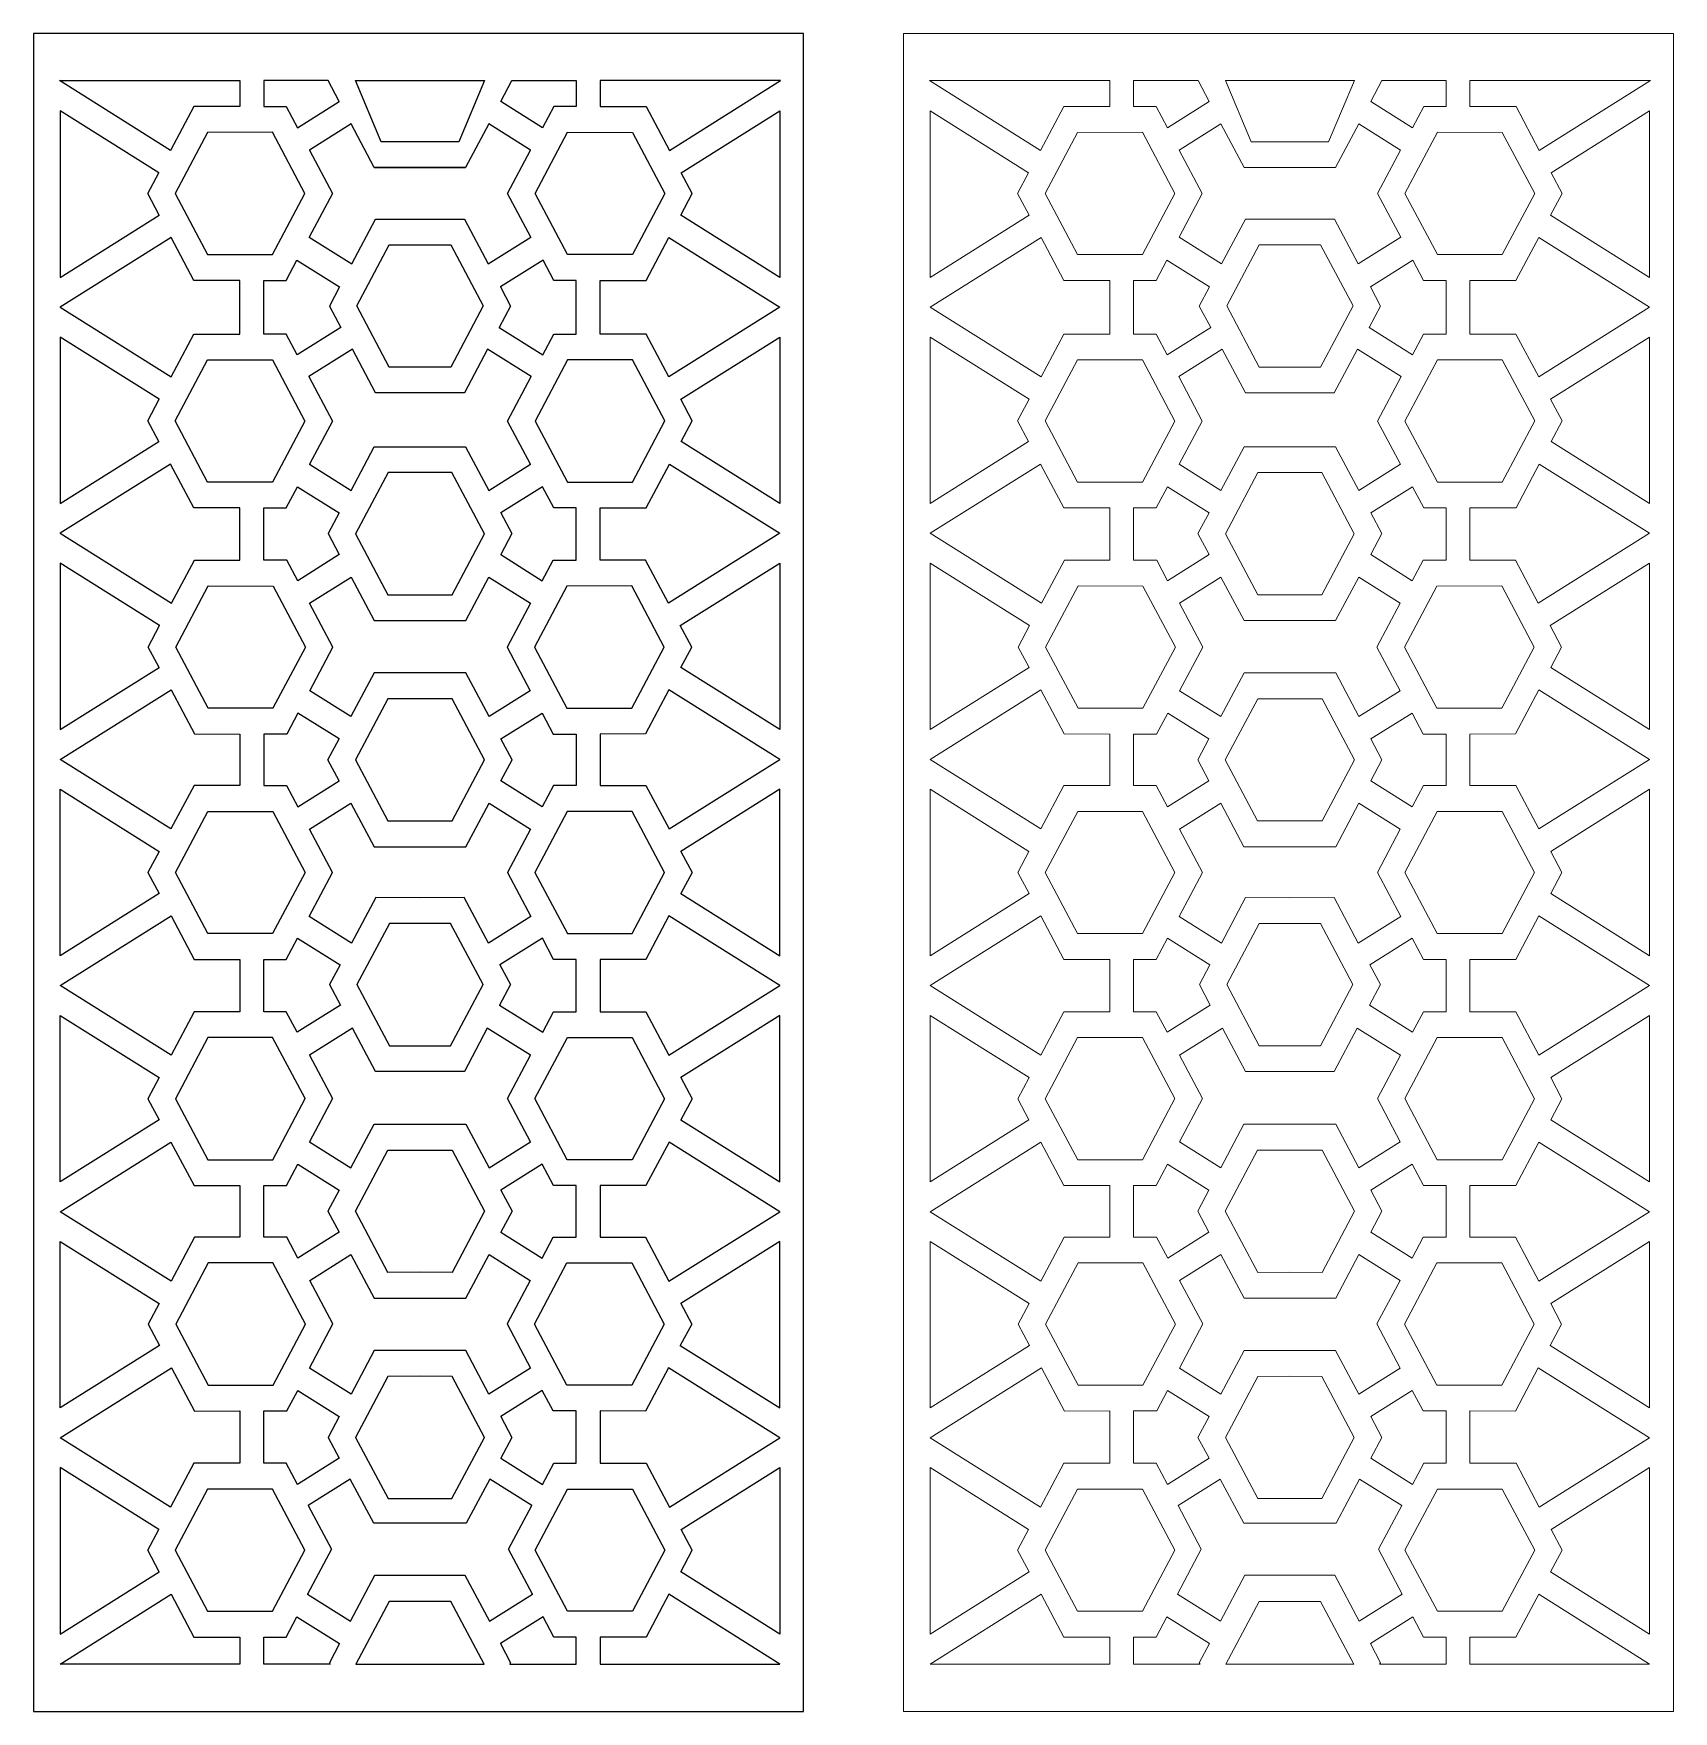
# Model space of a CAD drawing. Header units: centimetres. Extents: x -9.9 to 9.8, y -13.3 to 6.8.
import ezdxf

# ---------------------------------------------------------------- set-up
doc = ezdxf.new("R2010")
doc.units = ezdxf.units.CM
doc.header["$MEASUREMENT"] = 0

msp = doc.modelspace()

# ---------------------------------------------------------------- linework, layer by layer
at = {"color": 177}
for points, knots in [([(-9.86995, 6.76103), (-9.86995, 6.76103), (-0.65695, 6.76104), (-0.65695, 6.76104), (-0.65695, 6.76104), (-0.65695, 6.76104), (-0.65695, -13.31532), (-0.65695, -13.31532), (-0.65695, -13.31532), (-0.65695, -13.31532), (-9.86995, -13.31532), (-9.86995, -13.31532), (-9.86995, -13.31532), (-9.86995, -13.31532), (-9.86995, 6.76104), (-9.86995, 6.76104), (-9.86995, 6.76104), (-9.86995, 6.76104), (-9.86995, 6.76103), (-9.86995, 6.76103)], [0, 0, 0, 0, 0.16666667, 0.16666667, 0.16666667, 0.16666667, 0.33333333, 0.33333333, 0.33333333, 0.33333333, 0.5, 0.5, 0.5, 0.5, 0.66666667, 0.66666667, 0.66666667, 0.66666667, 1, 1, 1, 1]), ([(-9.55913, 6.19738), (-9.55913, 6.19738), (-8.23046, 5.36326), (-8.23046, 5.36326), (-8.23046, 5.36326), (-8.23046, 5.36326), (-7.9523, 5.8881), (-7.9523, 5.8881), (-7.9523, 5.8881), (-7.9523, 5.8881), (-7.4011, 5.88847), (-7.4011, 5.88847), (-7.4011, 5.88847), (-7.4011, 5.88847), (-7.4011, 6.19738), (-7.4011, 6.19738), (-7.4011, 6.19738), (-7.4011, 6.19738), (-9.55913, 6.19738), (-9.55913, 6.19738)], [0, 0, 0, 0, 0.16666667, 0.16666667, 0.16666667, 0.16666667, 0.33333333, 0.33333333, 0.33333333, 0.33333333, 0.5, 0.5, 0.5, 0.5, 0.66666667, 0.66666667, 0.66666667, 0.66666667, 1, 1, 1, 1]), ([(-7.11648, 6.19738), (-7.11648, 6.19738), (-6.34511, 6.19738), (-6.34511, 6.19738), (-6.34511, 6.19738), (-6.34511, 6.19738), (-6.21333, 5.94758), (-6.21333, 5.94758), (-6.21333, 5.94758), (-6.21333, 5.94758), (-6.71233, 5.63433), (-6.71233, 5.63433), (-6.71233, 5.63433), (-6.71233, 5.63433), (-6.84756, 5.88873), (-6.84756, 5.88873), (-6.84756, 5.88873), (-6.84756, 5.88873), (-7.11648, 5.88857), (-7.11648, 5.88857), (-7.11648, 5.88857), (-7.11648, 5.88857), (-7.11648, 6.19738), (-7.11648, 6.19738)], [0, 0, 0, 0, 0.14285714, 0.14285714, 0.14285714, 0.14285714, 0.28571429, 0.28571429, 0.28571429, 0.28571429, 0.42857143, 0.42857143, 0.42857143, 0.42857143, 0.57142857, 0.57142857, 0.57142857, 0.57142857, 0.71428571, 0.71428571, 0.71428571, 0.71428571, 1, 1, 1, 1]), ([(-5.70991, 5.46593), (-5.70991, 5.46593), (-5.24612, 5.46613), (-5.24612, 5.46613), (-5.24612, 5.46613), (-5.24612, 5.46613), (-4.78255, 5.46593), (-4.78255, 5.46593), (-4.78255, 5.46593), (-4.78255, 5.46593), (-4.47504, 6.19738), (-4.47504, 6.19738), (-4.47504, 6.19738), (-4.47504, 6.19738), (-5.24621, 6.19738), (-5.24621, 6.19738), (-5.24621, 6.19738), (-5.24621, 6.19738), (-6.01754, 6.19738), (-6.01754, 6.19738), (-6.01754, 6.19738), (-6.01754, 6.19738), (-5.70991, 5.46593), (-5.70991, 5.46593)], [0, 0, 0, 0, 0.14285714, 0.14285714, 0.14285714, 0.14285714, 0.28571429, 0.28571429, 0.28571429, 0.28571429, 0.42857143, 0.42857143, 0.42857143, 0.42857143, 0.57142857, 0.57142857, 0.57142857, 0.57142857, 0.71428571, 0.71428571, 0.71428571, 0.71428571, 1, 1, 1, 1]), ([(-3.37598, 6.19738), (-3.37598, 6.19738), (-4.14746, 6.19738), (-4.14746, 6.19738), (-4.14746, 6.19738), (-4.14746, 6.19738), (-4.27911, 5.94758), (-4.27911, 5.94758), (-4.27911, 5.94758), (-4.27911, 5.94758), (-3.78016, 5.63433), (-3.78016, 5.63433), (-3.78016, 5.63433), (-3.78016, 5.63433), (-3.64492, 5.88873), (-3.64492, 5.88873), (-3.64492, 5.88873), (-3.64492, 5.88873), (-3.37598, 5.88857), (-3.37598, 5.88857), (-3.37598, 5.88857), (-3.37598, 5.88857), (-3.37598, 6.19738), (-3.37598, 6.19738)], [0, 0, 0, 0, 0.14285714, 0.14285714, 0.14285714, 0.14285714, 0.28571429, 0.28571429, 0.28571429, 0.28571429, 0.42857143, 0.42857143, 0.42857143, 0.42857143, 0.57142857, 0.57142857, 0.57142857, 0.57142857, 0.71428571, 0.71428571, 0.71428571, 0.71428571, 1, 1, 1, 1]), ([(-0.93331, 6.19738), (-0.93331, 6.19738), (-2.26202, 5.36326), (-2.26202, 5.36326), (-2.26202, 5.36326), (-2.26202, 5.36326), (-2.54029, 5.8881), (-2.54029, 5.8881), (-2.54029, 5.8881), (-2.54029, 5.8881), (-3.09143, 5.88847), (-3.09143, 5.88847), (-3.09143, 5.88847), (-3.09143, 5.88847), (-3.09143, 6.19738), (-3.09143, 6.19738), (-3.09143, 6.19738), (-3.09143, 6.19738), (-0.93334, 6.19738), (-0.93334, 6.19738), (-0.93334, 6.19738), (-0.93334, 6.19738), (-0.93331, 6.19738), (-0.93331, 6.19738)], [0, 0, 0, 0, 0.14285714, 0.14285714, 0.14285714, 0.14285714, 0.28571429, 0.28571429, 0.28571429, 0.28571429, 0.42857143, 0.42857143, 0.42857143, 0.42857143, 0.57142857, 0.57142857, 0.57142857, 0.57142857, 0.71428571, 0.71428571, 0.71428571, 0.71428571, 1, 1, 1, 1]), ([(-9.55108, 3.8441), (-9.55108, 3.8441), (-9.55108, 5.83506), (-9.55108, 5.83506), (-9.55108, 5.83506), (-9.55108, 5.83506), (-8.37269, 5.09524), (-8.37269, 5.09524), (-8.37269, 5.09524), (-8.37269, 5.09524), (-8.50402, 4.84748), (-8.50402, 4.84748), (-8.50402, 4.84748), (-8.50402, 4.84748), (-8.36604, 4.58801), (-8.36604, 4.58801), (-8.36604, 4.58801), (-8.36604, 4.58801), (-9.55108, 3.8441), (-9.55108, 3.8441)], [0, 0, 0, 0, 0.16666667, 0.16666667, 0.16666667, 0.16666667, 0.33333333, 0.33333333, 0.33333333, 0.33333333, 0.5, 0.5, 0.5, 0.5, 0.66666667, 0.66666667, 0.66666667, 0.66666667, 1, 1, 1, 1]), ([(-0.94144, 3.8441), (-0.94144, 3.8441), (-0.94144, 5.83506), (-0.94144, 5.83506), (-0.94144, 5.83506), (-0.94144, 5.83506), (-2.11984, 5.09524), (-2.11984, 5.09524), (-2.11984, 5.09524), (-2.11984, 5.09524), (-1.98853, 4.84748), (-1.98853, 4.84748), (-1.98853, 4.84748), (-1.98853, 4.84748), (-2.12642, 4.58801), (-2.12642, 4.58801), (-2.12642, 4.58801), (-2.12642, 4.58801), (-0.94144, 3.8441), (-0.94144, 3.8441)], [0, 0, 0, 0, 0.16666667, 0.16666667, 0.16666667, 0.16666667, 0.33333333, 0.33333333, 0.33333333, 0.33333333, 0.5, 0.5, 0.5, 0.5, 0.66666667, 0.66666667, 0.66666667, 0.66666667, 1, 1, 1, 1]), ([(-5.24621, 4.54201), (-5.24621, 4.54201), (-5.77878, 4.54173), (-5.77878, 4.54173), (-5.77878, 4.54173), (-5.77878, 4.54173), (-6.06343, 4.00487), (-6.06343, 4.00487), (-6.06343, 4.00487), (-6.06343, 4.00487), (-6.57271, 4.32455), (-6.57271, 4.32455), (-6.57271, 4.32455), (-6.57271, 4.32455), (-6.29477, 4.84889), (-6.29477, 4.84889), (-6.29477, 4.84889), (-6.29477, 4.84889), (-6.56996, 5.36637), (-6.56996, 5.36637), (-6.56996, 5.36637), (-6.56996, 5.36637), (-6.07098, 5.67961), (-6.07098, 5.67961), (-6.07098, 5.67961), (-6.07098, 5.67961), (-5.79274, 5.15642), (-5.79274, 5.15642), (-5.79274, 5.15642), (-5.79274, 5.15642), (-5.24621, 5.15684), (-5.24621, 5.15684), (-5.24621, 5.15684), (-5.24621, 5.15684), (-4.69975, 5.15642), (-4.69975, 5.15642), (-4.69975, 5.15642), (-4.69975, 5.15642), (-4.42154, 5.67961), (-4.42154, 5.67961), (-4.42154, 5.67961), (-4.42154, 5.67961), (-3.9226, 5.36637), (-3.9226, 5.36637), (-3.9226, 5.36637), (-3.9226, 5.36637), (-4.19775, 4.84889), (-4.19775, 4.84889), (-4.19775, 4.84889), (-4.19775, 4.84889), (-3.91978, 4.32455), (-3.91978, 4.32455), (-3.91978, 4.32455), (-3.91978, 4.32455), (-4.42904, 4.00487), (-4.42904, 4.00487), (-4.42904, 4.00487), (-4.42904, 4.00487), (-4.71368, 4.54173), (-4.71368, 4.54173), (-4.71368, 4.54173), (-4.71368, 4.54173), (-5.24621, 4.54201), (-5.24621, 4.54201)], [0, 0, 0, 0, 0.05882353, 0.05882353, 0.05882353, 0.05882353, 0.11764706, 0.11764706, 0.11764706, 0.11764706, 0.17647059, 0.17647059, 0.17647059, 0.17647059, 0.23529412, 0.23529412, 0.23529412, 0.23529412, 0.29411765, 0.29411765, 0.29411765, 0.29411765, 0.35294118, 0.35294118, 0.35294118, 0.35294118, 0.41176471, 0.41176471, 0.41176471, 0.41176471, 0.47058824, 0.47058824, 0.47058824, 0.47058824, 0.52941176, 0.52941176, 0.52941176, 0.52941176, 0.58823529, 0.58823529, 0.58823529, 0.58823529, 0.64705882, 0.64705882, 0.64705882, 0.64705882, 0.70588235, 0.70588235, 0.70588235, 0.70588235, 0.76470588, 0.76470588, 0.76470588, 0.76470588, 0.82352941, 0.82352941, 0.82352941, 0.82352941, 0.88235294, 0.88235294, 0.88235294, 0.88235294, 1, 1, 1, 1]), ([(-7.01174, 5.57929), (-7.01174, 5.57929), (-6.62328, 4.84859), (-6.62328, 4.84859), (-6.62328, 4.84859), (-6.62328, 4.84859), (-7.01088, 4.11759), (-7.01088, 4.11759), (-7.01088, 4.11759), (-7.01088, 4.11759), (-7.78702, 4.1171), (-7.78702, 4.1171), (-7.78702, 4.1171), (-7.78702, 4.1171), (-8.17544, 4.84762), (-8.17544, 4.84762), (-8.17544, 4.84762), (-8.17544, 4.84762), (-7.78779, 5.57882), (-7.78779, 5.57882), (-7.78779, 5.57882), (-7.78779, 5.57882), (-7.01174, 5.57929), (-7.01174, 5.57929)], [0, 0, 0, 0, 0.14285714, 0.14285714, 0.14285714, 0.14285714, 0.28571429, 0.28571429, 0.28571429, 0.28571429, 0.42857143, 0.42857143, 0.42857143, 0.42857143, 0.57142857, 0.57142857, 0.57142857, 0.57142857, 0.71428571, 0.71428571, 0.71428571, 0.71428571, 1, 1, 1, 1]), ([(-3.48074, 5.57929), (-3.48074, 5.57929), (-3.86919, 4.84859), (-3.86919, 4.84859), (-3.86919, 4.84859), (-3.86919, 4.84859), (-3.48158, 4.11759), (-3.48158, 4.11759), (-3.48158, 4.11759), (-3.48158, 4.11759), (-2.70551, 4.1171), (-2.70551, 4.1171), (-2.70551, 4.1171), (-2.70551, 4.1171), (-2.31705, 4.84762), (-2.31705, 4.84762), (-2.31705, 4.84762), (-2.31705, 4.84762), (-2.70466, 5.57882), (-2.70466, 5.57882), (-2.70466, 5.57882), (-2.70466, 5.57882), (-3.48074, 5.57929), (-3.48074, 5.57929)], [0, 0, 0, 0, 0.14285714, 0.14285714, 0.14285714, 0.14285714, 0.28571429, 0.28571429, 0.28571429, 0.28571429, 0.42857143, 0.42857143, 0.42857143, 0.42857143, 0.57142857, 0.57142857, 0.57142857, 0.57142857, 0.71428571, 0.71428571, 0.71428571, 0.71428571, 1, 1, 1, 1]), ([(-5.24621, 5.15684), (-5.24621, 5.15684), (-5.79274, 5.15642), (-5.79274, 5.15642), (-5.79274, 5.15642), (-5.79274, 5.15642), (-5.24621, 5.15684), (-5.24621, 5.15684)], [0, 0, 0, 0, 0.33333333, 0.33333333, 0.33333333, 0.33333333, 1, 1, 1, 1]), ([(-5.24621, 5.15684), (-5.24621, 5.15684), (-4.69975, 5.15642), (-4.69975, 5.15642), (-4.69975, 5.15642), (-4.69975, 5.15642), (-5.24621, 5.15684), (-5.24621, 5.15684)], [0, 0, 0, 0, 0.33333333, 0.33333333, 0.33333333, 0.33333333, 1, 1, 1, 1]), ([(-7.4011, 3.80792), (-7.4011, 3.80792), (-7.4011, 3.16572), (-7.4011, 3.16572), (-7.4011, 3.16572), (-7.4011, 3.16572), (-7.95113, 3.16608), (-7.95113, 3.16608), (-7.95113, 3.16608), (-7.95113, 3.16608), (-8.22368, 2.65339), (-8.22368, 2.65339), (-8.22368, 2.65339), (-8.22368, 2.65339), (-9.55108, 3.48672), (-9.55108, 3.48672), (-9.55108, 3.48672), (-9.55108, 3.48672), (-8.22368, 4.32004), (-8.22368, 4.32004), (-8.22368, 4.32004), (-8.22368, 4.32004), (-7.95113, 3.80751), (-7.95113, 3.80751), (-7.95113, 3.80751), (-7.95113, 3.80751), (-7.4011, 3.80792), (-7.4011, 3.80792)], [0, 0, 0, 0, 0.125, 0.125, 0.125, 0.125, 0.25, 0.25, 0.25, 0.25, 0.375, 0.375, 0.375, 0.375, 0.5, 0.5, 0.5, 0.5, 0.625, 0.625, 0.625, 0.625, 0.75, 0.75, 0.75, 0.75, 1, 1, 1, 1]), ([(-5.24613, 4.23266), (-5.24613, 4.23266), (-5.61439, 4.2324), (-5.61439, 4.2324), (-5.61439, 4.2324), (-5.61439, 4.2324), (-6.00206, 3.50138), (-6.00206, 3.50138), (-6.00206, 3.50138), (-6.00206, 3.50138), (-5.61362, 2.77064), (-5.61362, 2.77064), (-5.61362, 2.77064), (-5.61362, 2.77064), (-5.24621, 2.77098), (-5.24621, 2.77098), (-5.24621, 2.77098), (-5.24621, 2.77098), (-4.8789, 2.77064), (-4.8789, 2.77064), (-4.8789, 2.77064), (-4.8789, 2.77064), (-4.4905, 3.50138), (-4.4905, 3.50138), (-4.4905, 3.50138), (-4.4905, 3.50138), (-4.87822, 4.2324), (-4.87822, 4.2324), (-4.87822, 4.2324), (-4.87822, 4.2324), (-5.24641, 4.23266), (-5.24641, 4.23266), (-5.24641, 4.23266), (-5.24641, 4.23266), (-5.24613, 4.23266), (-5.24613, 4.23266)], [0, 0, 0, 0, 0.1, 0.1, 0.1, 0.1, 0.2, 0.2, 0.2, 0.2, 0.3, 0.3, 0.3, 0.3, 0.4, 0.4, 0.4, 0.4, 0.5, 0.5, 0.5, 0.5, 0.6, 0.6, 0.6, 0.6, 0.7, 0.7, 0.7, 0.7, 0.8, 0.8, 0.8, 0.8, 1, 1, 1, 1]), ([(-3.09143, 3.80792), (-3.09143, 3.80792), (-3.09143, 3.16572), (-3.09143, 3.16572), (-3.09143, 3.16572), (-3.09143, 3.16572), (-2.54131, 3.16608), (-2.54131, 3.16608), (-2.54131, 3.16608), (-2.54131, 3.16608), (-2.26879, 2.65339), (-2.26879, 2.65339), (-2.26879, 2.65339), (-2.26879, 2.65339), (-0.94144, 3.48672), (-0.94144, 3.48672), (-0.94144, 3.48672), (-0.94144, 3.48672), (-2.26879, 4.32004), (-2.26879, 4.32004), (-2.26879, 4.32004), (-2.26879, 4.32004), (-2.54131, 3.80751), (-2.54131, 3.80751), (-2.54131, 3.80751), (-2.54131, 3.80751), (-3.09143, 3.80792), (-3.09143, 3.80792)], [0, 0, 0, 0, 0.125, 0.125, 0.125, 0.125, 0.25, 0.25, 0.25, 0.25, 0.375, 0.375, 0.375, 0.375, 0.5, 0.5, 0.5, 0.5, 0.625, 0.625, 0.625, 0.625, 0.75, 0.75, 0.75, 0.75, 1, 1, 1, 1]), ([(-6.19392, 3.24406), (-6.19392, 3.24406), (-6.33058, 3.50106), (-6.33058, 3.50106), (-6.33058, 3.50106), (-6.33058, 3.50106), (-6.20964, 3.7292), (-6.20964, 3.7292), (-6.20964, 3.7292), (-6.20964, 3.7292), (-6.71891, 4.04892), (-6.71891, 4.04892), (-6.71891, 4.04892), (-6.71891, 4.04892), (-6.84654, 3.80829), (-6.84654, 3.80829), (-6.84654, 3.80829), (-6.84654, 3.80829), (-7.11648, 3.80802), (-7.11648, 3.80802), (-7.11648, 3.80802), (-7.11648, 3.80802), (-7.11648, 3.16547), (-7.11648, 3.16547), (-7.11648, 3.16547), (-7.11648, 3.16547), (-6.84654, 3.16529), (-6.84654, 3.16529), (-6.84654, 3.16529), (-6.84654, 3.16529), (-6.71484, 2.91695), (-6.71484, 2.91695), (-6.71484, 2.91695), (-6.71484, 2.91695), (-6.19392, 3.24406), (-6.19392, 3.24406)], [0, 0, 0, 0, 0.1, 0.1, 0.1, 0.1, 0.2, 0.2, 0.2, 0.2, 0.3, 0.3, 0.3, 0.3, 0.4, 0.4, 0.4, 0.4, 0.5, 0.5, 0.5, 0.5, 0.6, 0.6, 0.6, 0.6, 0.7, 0.7, 0.7, 0.7, 0.8, 0.8, 0.8, 0.8, 1, 1, 1, 1]), ([(-4.29868, 3.24406), (-4.29868, 3.24406), (-4.16192, 3.50106), (-4.16192, 3.50106), (-4.16192, 3.50106), (-4.16192, 3.50106), (-4.28297, 3.7292), (-4.28297, 3.7292), (-4.28297, 3.7292), (-4.28297, 3.7292), (-3.77371, 4.04892), (-3.77371, 4.04892), (-3.77371, 4.04892), (-3.77371, 4.04892), (-3.64601, 3.80829), (-3.64601, 3.80829), (-3.64601, 3.80829), (-3.64601, 3.80829), (-3.37598, 3.80802), (-3.37598, 3.80802), (-3.37598, 3.80802), (-3.37598, 3.80802), (-3.37598, 3.16547), (-3.37598, 3.16547), (-3.37598, 3.16547), (-3.37598, 3.16547), (-3.64601, 3.16529), (-3.64601, 3.16529), (-3.64601, 3.16529), (-3.64601, 3.16529), (-3.77775, 2.91695), (-3.77775, 2.91695), (-3.77775, 2.91695), (-3.77775, 2.91695), (-4.29868, 3.24406), (-4.29868, 3.24406)], [0, 0, 0, 0, 0.1, 0.1, 0.1, 0.1, 0.2, 0.2, 0.2, 0.2, 0.3, 0.3, 0.3, 0.3, 0.4, 0.4, 0.4, 0.4, 0.5, 0.5, 0.5, 0.5, 0.6, 0.6, 0.6, 0.6, 0.7, 0.7, 0.7, 0.7, 0.8, 0.8, 0.8, 0.8, 1, 1, 1, 1]), ([(-9.55108, 3.12949), (-9.55108, 3.12949), (-8.36604, 2.38564), (-8.36604, 2.38564), (-8.36604, 2.38564), (-8.36604, 2.38564), (-8.50402, 2.1261), (-8.50402, 2.1261), (-8.50402, 2.1261), (-8.50402, 2.1261), (-8.37269, 1.87823), (-8.37269, 1.87823), (-8.37269, 1.87823), (-8.37269, 1.87823), (-9.55108, 1.13844), (-9.55108, 1.13844), (-9.55108, 1.13844), (-9.55108, 1.13844), (-9.55108, 3.12949), (-9.55108, 3.12949)], [0, 0, 0, 0, 0.16666667, 0.16666667, 0.16666667, 0.16666667, 0.33333333, 0.33333333, 0.33333333, 0.33333333, 0.5, 0.5, 0.5, 0.5, 0.66666667, 0.66666667, 0.66666667, 0.66666667, 1, 1, 1, 1]), ([(-0.94144, 3.12949), (-0.94144, 3.12949), (-2.12642, 2.38564), (-2.12642, 2.38564), (-2.12642, 2.38564), (-2.12642, 2.38564), (-1.98853, 2.1261), (-1.98853, 2.1261), (-1.98853, 2.1261), (-1.98853, 2.1261), (-2.11984, 1.87823), (-2.11984, 1.87823), (-2.11984, 1.87823), (-2.11984, 1.87823), (-0.94144, 1.13844), (-0.94144, 1.13844), (-0.94144, 1.13844), (-0.94144, 1.13844), (-0.94144, 3.12949), (-0.94144, 3.12949)], [0, 0, 0, 0, 0.16666667, 0.16666667, 0.16666667, 0.16666667, 0.33333333, 0.33333333, 0.33333333, 0.33333333, 0.5, 0.5, 0.5, 0.5, 0.66666667, 0.66666667, 0.66666667, 0.66666667, 1, 1, 1, 1]), ([(-7.01174, 1.39436), (-7.01174, 1.39436), (-6.62328, 2.12487), (-6.62328, 2.12487), (-6.62328, 2.12487), (-6.62328, 2.12487), (-7.01088, 2.85603), (-7.01088, 2.85603), (-7.01088, 2.85603), (-7.01088, 2.85603), (-7.78702, 2.85647), (-7.78702, 2.85647), (-7.78702, 2.85647), (-7.78702, 2.85647), (-8.17544, 2.12595), (-8.17544, 2.12595), (-8.17544, 2.12595), (-8.17544, 2.12595), (-7.78779, 1.39483), (-7.78779, 1.39483), (-7.78779, 1.39483), (-7.78779, 1.39483), (-7.01174, 1.39436), (-7.01174, 1.39436)], [0, 0, 0, 0, 0.14285714, 0.14285714, 0.14285714, 0.14285714, 0.28571429, 0.28571429, 0.28571429, 0.28571429, 0.42857143, 0.42857143, 0.42857143, 0.42857143, 0.57142857, 0.57142857, 0.57142857, 0.57142857, 0.71428571, 0.71428571, 0.71428571, 0.71428571, 1, 1, 1, 1]), ([(-5.24621, 1.81679), (-5.24621, 1.81679), (-5.79274, 1.81708), (-5.79274, 1.81708), (-5.79274, 1.81708), (-5.79274, 1.81708), (-6.071, 1.29386), (-6.071, 1.29386), (-6.071, 1.29386), (-6.071, 1.29386), (-6.56996, 1.60709), (-6.56996, 1.60709), (-6.56996, 1.60709), (-6.56996, 1.60709), (-6.29477, 2.12473), (-6.29477, 2.12473), (-6.29477, 2.12473), (-6.29477, 2.12473), (-6.57673, 2.65651), (-6.57673, 2.65651), (-6.57673, 2.65651), (-6.57673, 2.65651), (-6.05547, 2.98376), (-6.05547, 2.98376), (-6.05547, 2.98376), (-6.05547, 2.98376), (-5.77767, 2.46125), (-5.77767, 2.46125), (-5.77767, 2.46125), (-5.77767, 2.46125), (-5.24621, 2.46152), (-5.24621, 2.46152), (-5.24621, 2.46152), (-5.24621, 2.46152), (-4.71487, 2.46125), (-4.71487, 2.46125), (-4.71487, 2.46125), (-4.71487, 2.46125), (-4.43702, 2.98376), (-4.43702, 2.98376), (-4.43702, 2.98376), (-4.43702, 2.98376), (-3.91575, 2.65651), (-3.91575, 2.65651), (-3.91575, 2.65651), (-3.91575, 2.65651), (-4.19775, 2.12473), (-4.19775, 2.12473), (-4.19775, 2.12473), (-4.19775, 2.12473), (-3.9226, 1.60709), (-3.9226, 1.60709), (-3.9226, 1.60709), (-3.9226, 1.60709), (-4.42154, 1.29386), (-4.42154, 1.29386), (-4.42154, 1.29386), (-4.42154, 1.29386), (-4.69975, 1.81708), (-4.69975, 1.81708), (-4.69975, 1.81708), (-4.69975, 1.81708), (-5.24621, 1.81679), (-5.24621, 1.81679)], [0, 0, 0, 0, 0.05882353, 0.05882353, 0.05882353, 0.05882353, 0.11764706, 0.11764706, 0.11764706, 0.11764706, 0.17647059, 0.17647059, 0.17647059, 0.17647059, 0.23529412, 0.23529412, 0.23529412, 0.23529412, 0.29411765, 0.29411765, 0.29411765, 0.29411765, 0.35294118, 0.35294118, 0.35294118, 0.35294118, 0.41176471, 0.41176471, 0.41176471, 0.41176471, 0.47058824, 0.47058824, 0.47058824, 0.47058824, 0.52941176, 0.52941176, 0.52941176, 0.52941176, 0.58823529, 0.58823529, 0.58823529, 0.58823529, 0.64705882, 0.64705882, 0.64705882, 0.64705882, 0.70588235, 0.70588235, 0.70588235, 0.70588235, 0.76470588, 0.76470588, 0.76470588, 0.76470588, 0.82352941, 0.82352941, 0.82352941, 0.82352941, 0.88235294, 0.88235294, 0.88235294, 0.88235294, 1, 1, 1, 1]), ([(-3.48074, 1.39436), (-3.48074, 1.39436), (-3.86919, 2.12487), (-3.86919, 2.12487), (-3.86919, 2.12487), (-3.86919, 2.12487), (-3.48158, 2.85603), (-3.48158, 2.85603), (-3.48158, 2.85603), (-3.48158, 2.85603), (-2.70551, 2.85647), (-2.70551, 2.85647), (-2.70551, 2.85647), (-2.70551, 2.85647), (-2.31705, 2.12595), (-2.31705, 2.12595), (-2.31705, 2.12595), (-2.31705, 2.12595), (-2.70466, 1.39483), (-2.70466, 1.39483), (-2.70466, 1.39483), (-2.70466, 1.39483), (-3.48074, 1.39436), (-3.48074, 1.39436)], [0, 0, 0, 0, 0.14285714, 0.14285714, 0.14285714, 0.14285714, 0.28571429, 0.28571429, 0.28571429, 0.28571429, 0.42857143, 0.42857143, 0.42857143, 0.42857143, 0.57142857, 0.57142857, 0.57142857, 0.57142857, 0.71428571, 0.71428571, 0.71428571, 0.71428571, 1, 1, 1, 1]), ([(-7.40109, 0.46045), (-7.40109, 0.46045), (-7.94441, 0.46081), (-7.94441, 0.46081), (-7.94441, 0.46081), (-7.94441, 0.46081), (-8.21875, -0.0552), (-8.21875, -0.0552), (-8.21875, -0.0552), (-8.21875, -0.0552), (-9.55108, 0.78126), (-9.55108, 0.78126), (-9.55108, 0.78126), (-9.55108, 0.78126), (-8.23046, 1.6102), (-8.23046, 1.6102), (-8.23046, 1.6102), (-8.23046, 1.6102), (-7.9523, 1.08555), (-7.9523, 1.08555), (-7.9523, 1.08555), (-7.9523, 1.08555), (-7.40109, 1.08512), (-7.40109, 1.08512), (-7.40109, 1.08512), (-7.40109, 1.08512), (-7.40109, 0.46045), (-7.40109, 0.46045)], [0, 0, 0, 0, 0.125, 0.125, 0.125, 0.125, 0.25, 0.25, 0.25, 0.25, 0.375, 0.375, 0.375, 0.375, 0.5, 0.5, 0.5, 0.5, 0.625, 0.625, 0.625, 0.625, 0.75, 0.75, 0.75, 0.75, 1, 1, 1, 1]), ([(-3.09144, 0.46045), (-3.09144, 0.46045), (-2.54808, 0.46081), (-2.54808, 0.46081), (-2.54808, 0.46081), (-2.54808, 0.46081), (-2.27371, -0.0552), (-2.27371, -0.0552), (-2.27371, -0.0552), (-2.27371, -0.0552), (-0.94144, 0.78126), (-0.94144, 0.78126), (-0.94144, 0.78126), (-0.94144, 0.78126), (-2.26202, 1.6102), (-2.26202, 1.6102), (-2.26202, 1.6102), (-2.26202, 1.6102), (-2.54029, 1.08555), (-2.54029, 1.08555), (-2.54029, 1.08555), (-2.54029, 1.08555), (-3.09144, 1.08512), (-3.09144, 1.08512), (-3.09144, 1.08512), (-3.09144, 1.08512), (-3.09144, 0.46045), (-3.09144, 0.46045)], [0, 0, 0, 0, 0.125, 0.125, 0.125, 0.125, 0.25, 0.25, 0.25, 0.25, 0.375, 0.375, 0.375, 0.375, 0.5, 0.5, 0.5, 0.5, 0.625, 0.625, 0.625, 0.625, 0.75, 0.75, 0.75, 0.75, 1, 1, 1, 1]), ([(-5.24613, 0.04555), (-5.24613, 0.04555), (-5.62939, 0.04591), (-5.62939, 0.04591), (-5.62939, 0.04591), (-5.62939, 0.04591), (-6.01714, 0.77693), (-6.01714, 0.77693), (-6.01714, 0.77693), (-6.01714, 0.77693), (-5.62871, 1.50759), (-5.62871, 1.50759), (-5.62871, 1.50759), (-5.62871, 1.50759), (-5.24621, 1.50728), (-5.24621, 1.50728), (-5.24621, 1.50728), (-5.24621, 1.50728), (-4.8639, 1.50759), (-4.8639, 1.50759), (-4.8639, 1.50759), (-4.8639, 1.50759), (-4.47546, 0.77693), (-4.47546, 0.77693), (-4.47546, 0.77693), (-4.47546, 0.77693), (-4.86309, 0.04591), (-4.86309, 0.04591), (-4.86309, 0.04591), (-4.86309, 0.04591), (-5.24641, 0.04555), (-5.24641, 0.04555), (-5.24641, 0.04555), (-5.24641, 0.04555), (-5.24613, 0.04555), (-5.24613, 0.04555)], [0, 0, 0, 0, 0.1, 0.1, 0.1, 0.1, 0.2, 0.2, 0.2, 0.2, 0.3, 0.3, 0.3, 0.3, 0.4, 0.4, 0.4, 0.4, 0.5, 0.5, 0.5, 0.5, 0.6, 0.6, 0.6, 0.6, 0.7, 0.7, 0.7, 0.7, 0.8, 0.8, 0.8, 0.8, 1, 1, 1, 1]), ([(-6.71233, 1.33932), (-6.71233, 1.33932), (-6.84756, 1.08475), (-6.84756, 1.08475), (-6.84756, 1.08475), (-6.84756, 1.08475), (-7.11648, 1.08503), (-7.11648, 1.08503), (-7.11648, 1.08503), (-7.11648, 1.08503), (-7.11648, 0.46033), (-7.11648, 0.46033), (-7.11648, 0.46033), (-7.11648, 0.46033), (-6.8398, 0.46013), (-6.8398, 0.46013), (-6.8398, 0.46013), (-6.8398, 0.46013), (-6.70965, 0.21469), (-6.70965, 0.21469), (-6.70965, 0.21469), (-6.70965, 0.21469), (-6.21288, 0.52659), (-6.21288, 0.52659), (-6.21288, 0.52659), (-6.21288, 0.52659), (-6.34574, 0.77721), (-6.34574, 0.77721), (-6.34574, 0.77721), (-6.34574, 0.77721), (-6.21333, 1.02604), (-6.21333, 1.02604), (-6.21333, 1.02604), (-6.21333, 1.02604), (-6.71233, 1.33932), (-6.71233, 1.33932)], [0, 0, 0, 0, 0.1, 0.1, 0.1, 0.1, 0.2, 0.2, 0.2, 0.2, 0.3, 0.3, 0.3, 0.3, 0.4, 0.4, 0.4, 0.4, 0.5, 0.5, 0.5, 0.5, 0.6, 0.6, 0.6, 0.6, 0.7, 0.7, 0.7, 0.7, 0.8, 0.8, 0.8, 0.8, 1, 1, 1, 1]), ([(-3.78016, 1.33932), (-3.78016, 1.33932), (-3.64492, 1.08475), (-3.64492, 1.08475), (-3.64492, 1.08475), (-3.64492, 1.08475), (-3.37598, 1.08503), (-3.37598, 1.08503), (-3.37598, 1.08503), (-3.37598, 1.08503), (-3.37598, 0.46033), (-3.37598, 0.46033), (-3.37598, 0.46033), (-3.37598, 0.46033), (-3.6528, 0.46013), (-3.6528, 0.46013), (-3.6528, 0.46013), (-3.6528, 0.46013), (-3.78287, 0.21469), (-3.78287, 0.21469), (-3.78287, 0.21469), (-3.78287, 0.21469), (-4.27968, 0.52659), (-4.27968, 0.52659), (-4.27968, 0.52659), (-4.27968, 0.52659), (-4.14689, 0.77721), (-4.14689, 0.77721), (-4.14689, 0.77721), (-4.14689, 0.77721), (-4.27914, 1.02604), (-4.27914, 1.02604), (-4.27914, 1.02604), (-4.27914, 1.02604), (-3.78016, 1.33932), (-3.78016, 1.33932)], [0, 0, 0, 0, 0.1, 0.1, 0.1, 0.1, 0.2, 0.2, 0.2, 0.2, 0.3, 0.3, 0.3, 0.3, 0.4, 0.4, 0.4, 0.4, 0.5, 0.5, 0.5, 0.5, 0.6, 0.6, 0.6, 0.6, 0.7, 0.7, 0.7, 0.7, 0.8, 0.8, 0.8, 0.8, 1, 1, 1, 1]), ([(-9.55108, -1.56701), (-9.55108, -1.56701), (-9.55108, 0.42401), (-9.55108, 0.42401), (-9.55108, 0.42401), (-9.55108, 0.42401), (-8.36113, -0.32303), (-8.36113, -0.32303), (-8.36113, -0.32303), (-8.36113, -0.32303), (-8.49727, -0.5791), (-8.49727, -0.5791), (-8.49727, -0.5791), (-8.49727, -0.5791), (-8.36739, -0.82404), (-8.36739, -0.82404), (-8.36739, -0.82404), (-8.36739, -0.82404), (-9.55108, -1.56701), (-9.55108, -1.56701)], [0, 0, 0, 0, 0.16666667, 0.16666667, 0.16666667, 0.16666667, 0.33333333, 0.33333333, 0.33333333, 0.33333333, 0.5, 0.5, 0.5, 0.5, 0.66666667, 0.66666667, 0.66666667, 0.66666667, 1, 1, 1, 1]), ([(-0.94144, -1.56701), (-0.94144, -1.56701), (-0.94144, 0.42401), (-0.94144, 0.42401), (-0.94144, 0.42401), (-0.94144, 0.42401), (-2.13135, -0.32303), (-2.13135, -0.32303), (-2.13135, -0.32303), (-2.13135, -0.32303), (-1.99528, -0.5791), (-1.99528, -0.5791), (-1.99528, -0.5791), (-1.99528, -0.5791), (-2.12509, -0.82404), (-2.12509, -0.82404), (-2.12509, -0.82404), (-2.12509, -0.82404), (-0.94144, -1.56701), (-0.94144, -1.56701)], [0, 0, 0, 0, 0.16666667, 0.16666667, 0.16666667, 0.16666667, 0.33333333, 0.33333333, 0.33333333, 0.33333333, 0.5, 0.5, 0.5, 0.5, 0.66666667, 0.66666667, 0.66666667, 0.66666667, 1, 1, 1, 1]), ([(-5.24621, -0.26375), (-5.24621, -0.26375), (-5.79395, -0.26341), (-5.79395, -0.26341), (-5.79395, -0.26341), (-5.79395, -0.26341), (-6.07064, 0.25852), (-6.07064, 0.25852), (-6.07064, 0.25852), (-6.07064, 0.25852), (-6.56743, -0.05337), (-6.56743, -0.05337), (-6.56743, -0.05337), (-6.56743, -0.05337), (-6.28804, -0.58055), (-6.28804, -0.58055), (-6.28804, -0.58055), (-6.28804, -0.58055), (-6.56505, -1.10154), (-6.56505, -1.10154), (-6.56505, -1.10154), (-6.56505, -1.10154), (-6.07264, -1.41069), (-6.07264, -1.41069), (-6.07264, -1.41069), (-6.07264, -1.41069), (-5.79527, -0.88893), (-5.79527, -0.88893), (-5.79527, -0.88893), (-5.79527, -0.88893), (-5.24621, -0.88923), (-5.24621, -0.88923), (-5.24621, -0.88923), (-5.24621, -0.88923), (-4.69731, -0.88893), (-4.69731, -0.88893), (-4.69731, -0.88893), (-4.69731, -0.88893), (-4.41996, -1.41069), (-4.41996, -1.41069), (-4.41996, -1.41069), (-4.41996, -1.41069), (-3.9275, -1.10154), (-3.9275, -1.10154), (-3.9275, -1.10154), (-3.9275, -1.10154), (-4.20449, -0.58055), (-4.20449, -0.58055), (-4.20449, -0.58055), (-4.20449, -0.58055), (-3.92508, -0.05337), (-3.92508, -0.05337), (-3.92508, -0.05337), (-3.92508, -0.05337), (-4.42186, 0.25852), (-4.42186, 0.25852), (-4.42186, 0.25852), (-4.42186, 0.25852), (-4.69859, -0.26341), (-4.69859, -0.26341), (-4.69859, -0.26341), (-4.69859, -0.26341), (-5.24621, -0.26375), (-5.24621, -0.26375)], [0, 0, 0, 0, 0.05882353, 0.05882353, 0.05882353, 0.05882353, 0.11764706, 0.11764706, 0.11764706, 0.11764706, 0.17647059, 0.17647059, 0.17647059, 0.17647059, 0.23529412, 0.23529412, 0.23529412, 0.23529412, 0.29411765, 0.29411765, 0.29411765, 0.29411765, 0.35294118, 0.35294118, 0.35294118, 0.35294118, 0.41176471, 0.41176471, 0.41176471, 0.41176471, 0.47058824, 0.47058824, 0.47058824, 0.47058824, 0.52941176, 0.52941176, 0.52941176, 0.52941176, 0.58823529, 0.58823529, 0.58823529, 0.58823529, 0.64705882, 0.64705882, 0.64705882, 0.64705882, 0.70588235, 0.70588235, 0.70588235, 0.70588235, 0.76470588, 0.76470588, 0.76470588, 0.76470588, 0.82352941, 0.82352941, 0.82352941, 0.82352941, 0.88235294, 0.88235294, 0.88235294, 0.88235294, 1, 1, 1, 1]), ([(-7.005, -1.31093), (-7.005, -1.31093), (-6.61656, -0.58019), (-6.61656, -0.58019), (-6.61656, -0.58019), (-6.61656, -0.58019), (-7.00417, 0.1508), (-7.00417, 0.1508), (-7.00417, 0.1508), (-7.00417, 0.1508), (-7.78025, 0.15132), (-7.78025, 0.15132), (-7.78025, 0.15132), (-7.78025, 0.15132), (-8.16874, -0.57926), (-8.16874, -0.57926), (-8.16874, -0.57926), (-8.16874, -0.57926), (-7.78107, -1.31045), (-7.78107, -1.31045), (-7.78107, -1.31045), (-7.78107, -1.31045), (-7.005, -1.31093), (-7.005, -1.31093)], [0, 0, 0, 0, 0.14285714, 0.14285714, 0.14285714, 0.14285714, 0.28571429, 0.28571429, 0.28571429, 0.28571429, 0.42857143, 0.42857143, 0.42857143, 0.42857143, 0.57142857, 0.57142857, 0.57142857, 0.57142857, 0.71428571, 0.71428571, 0.71428571, 0.71428571, 1, 1, 1, 1]), ([(-3.4875, -1.31093), (-3.4875, -1.31093), (-3.87595, -0.58019), (-3.87595, -0.58019), (-3.87595, -0.58019), (-3.87595, -0.58019), (-3.4883, 0.1508), (-3.4883, 0.1508), (-3.4883, 0.1508), (-3.4883, 0.1508), (-2.71226, 0.15132), (-2.71226, 0.15132), (-2.71226, 0.15132), (-2.71226, 0.15132), (-2.32378, -0.57926), (-2.32378, -0.57926), (-2.32378, -0.57926), (-2.32378, -0.57926), (-2.71139, -1.31045), (-2.71139, -1.31045), (-2.71139, -1.31045), (-2.71139, -1.31045), (-3.48748, -1.31093), (-3.48748, -1.31093), (-3.48748, -1.31093), (-3.48748, -1.31093), (-3.4875, -1.31093), (-3.4875, -1.31093)], [0, 0, 0, 0, 0.125, 0.125, 0.125, 0.125, 0.25, 0.25, 0.25, 0.25, 0.375, 0.375, 0.375, 0.375, 0.5, 0.5, 0.5, 0.5, 0.625, 0.625, 0.625, 0.625, 0.75, 0.75, 0.75, 0.75, 1, 1, 1, 1]), ([(-7.4011, -2.23606), (-7.4011, -2.23606), (-7.4011, -1.62003), (-7.4011, -1.62003), (-7.4011, -1.62003), (-7.4011, -1.62003), (-7.94555, -1.61973), (-7.94555, -1.61973), (-7.94555, -1.61973), (-7.94555, -1.61973), (-8.22535, -1.09208), (-8.22535, -1.09208), (-8.22535, -1.09208), (-8.22535, -1.09208), (-9.55108, -1.92431), (-9.55108, -1.92431), (-9.55108, -1.92431), (-9.55108, -1.92431), (-8.2259, -2.75625), (-8.2259, -2.75625), (-8.2259, -2.75625), (-8.2259, -2.75625), (-7.94905, -2.23566), (-7.94905, -2.23566), (-7.94905, -2.23566), (-7.94905, -2.23566), (-7.4011, -2.23606), (-7.4011, -2.23606)], [0, 0, 0, 0, 0.125, 0.125, 0.125, 0.125, 0.25, 0.25, 0.25, 0.25, 0.375, 0.375, 0.375, 0.375, 0.5, 0.5, 0.5, 0.5, 0.625, 0.625, 0.625, 0.625, 0.75, 0.75, 0.75, 0.75, 1, 1, 1, 1]), ([(-5.24613, -2.66033), (-5.24613, -2.66033), (-5.63195, -2.66007), (-5.63195, -2.66007), (-5.63195, -2.66007), (-5.63195, -2.66007), (-6.01954, -1.92902), (-6.01954, -1.92902), (-6.01954, -1.92902), (-6.01954, -1.92902), (-5.63108, -1.19831), (-5.63108, -1.19831), (-5.63108, -1.19831), (-5.63108, -1.19831), (-5.24621, -1.19865), (-5.24621, -1.19865), (-5.24621, -1.19865), (-5.24621, -1.19865), (-4.86136, -1.19831), (-4.86136, -1.19831), (-4.86136, -1.19831), (-4.86136, -1.19831), (-4.47293, -1.92902), (-4.47293, -1.92902), (-4.47293, -1.92902), (-4.47293, -1.92902), (-4.86059, -2.66007), (-4.86059, -2.66007), (-4.86059, -2.66007), (-4.86059, -2.66007), (-5.24641, -2.66033), (-5.24641, -2.66033), (-5.24641, -2.66033), (-5.24641, -2.66033), (-5.24613, -2.66033), (-5.24613, -2.66033)], [0, 0, 0, 0, 0.1, 0.1, 0.1, 0.1, 0.2, 0.2, 0.2, 0.2, 0.3, 0.3, 0.3, 0.3, 0.4, 0.4, 0.4, 0.4, 0.5, 0.5, 0.5, 0.5, 0.6, 0.6, 0.6, 0.6, 0.7, 0.7, 0.7, 0.7, 0.8, 0.8, 0.8, 0.8, 1, 1, 1, 1]), ([(-3.09143, -2.23606), (-3.09143, -2.23606), (-3.09143, -1.62003), (-3.09143, -1.62003), (-3.09143, -1.62003), (-3.09143, -1.62003), (-2.54702, -1.61973), (-2.54702, -1.61973), (-2.54702, -1.61973), (-2.54702, -1.61973), (-2.26724, -1.09208), (-2.26724, -1.09208), (-2.26724, -1.09208), (-2.26724, -1.09208), (-0.94144, -1.92431), (-0.94144, -1.92431), (-0.94144, -1.92431), (-0.94144, -1.92431), (-2.2666, -2.75625), (-2.2666, -2.75625), (-2.2666, -2.75625), (-2.2666, -2.75625), (-2.54349, -2.23566), (-2.54349, -2.23566), (-2.54349, -2.23566), (-2.54349, -2.23566), (-3.09143, -2.23606), (-3.09143, -2.23606)], [0, 0, 0, 0, 0.125, 0.125, 0.125, 0.125, 0.25, 0.25, 0.25, 0.25, 0.375, 0.375, 0.375, 0.375, 0.5, 0.5, 0.5, 0.5, 0.625, 0.625, 0.625, 0.625, 0.75, 0.75, 0.75, 0.75, 1, 1, 1, 1]), ([(-6.7096, -2.49077), (-6.7096, -2.49077), (-6.84438, -2.23648), (-6.84438, -2.23648), (-6.84438, -2.23648), (-6.84438, -2.23648), (-7.11648, -2.23622), (-7.11648, -2.23622), (-7.11648, -2.23622), (-7.11648, -2.23622), (-7.11648, -1.62025), (-7.11648, -1.62025), (-7.11648, -1.62025), (-7.11648, -1.62025), (-6.84083, -1.62034), (-6.84083, -1.62034), (-6.84083, -1.62034), (-6.84083, -1.62034), (-6.70742, -1.36932), (-6.70742, -1.36932), (-6.70742, -1.36932), (-6.70742, -1.36932), (-6.2151, -1.67843), (-6.2151, -1.67843), (-6.2151, -1.67843), (-6.2151, -1.67843), (-6.34806, -1.92871), (-6.34806, -1.92871), (-6.34806, -1.92871), (-6.34806, -1.92871), (-6.21473, -2.18016), (-6.21473, -2.18016), (-6.21473, -2.18016), (-6.21473, -2.18016), (-6.7096, -2.49077), (-6.7096, -2.49077)], [0, 0, 0, 0, 0.1, 0.1, 0.1, 0.1, 0.2, 0.2, 0.2, 0.2, 0.3, 0.3, 0.3, 0.3, 0.4, 0.4, 0.4, 0.4, 0.5, 0.5, 0.5, 0.5, 0.6, 0.6, 0.6, 0.6, 0.7, 0.7, 0.7, 0.7, 0.8, 0.8, 0.8, 0.8, 1, 1, 1, 1]), ([(-3.78296, -2.49077), (-3.78296, -2.49077), (-3.64807, -2.23648), (-3.64807, -2.23648), (-3.64807, -2.23648), (-3.64807, -2.23648), (-3.37598, -2.23622), (-3.37598, -2.23622), (-3.37598, -2.23622), (-3.37598, -2.23622), (-3.37598, -1.62025), (-3.37598, -1.62025), (-3.37598, -1.62025), (-3.37598, -1.62025), (-3.65162, -1.62034), (-3.65162, -1.62034), (-3.65162, -1.62034), (-3.65162, -1.62034), (-3.78505, -1.36932), (-3.78505, -1.36932), (-3.78505, -1.36932), (-3.78505, -1.36932), (-4.27747, -1.67843), (-4.27747, -1.67843), (-4.27747, -1.67843), (-4.27747, -1.67843), (-4.14437, -1.92871), (-4.14437, -1.92871), (-4.14437, -1.92871), (-4.14437, -1.92871), (-4.27775, -2.18016), (-4.27775, -2.18016), (-4.27775, -2.18016), (-4.27775, -2.18016), (-3.78296, -2.49077), (-3.78296, -2.49077)], [0, 0, 0, 0, 0.1, 0.1, 0.1, 0.1, 0.2, 0.2, 0.2, 0.2, 0.3, 0.3, 0.3, 0.3, 0.4, 0.4, 0.4, 0.4, 0.5, 0.5, 0.5, 0.5, 0.6, 0.6, 0.6, 0.6, 0.7, 0.7, 0.7, 0.7, 0.8, 0.8, 0.8, 0.8, 1, 1, 1, 1]), ([(-8.36734, -3.52948), (-8.36734, -3.52948), (-8.50201, -3.27565), (-8.50201, -3.27565), (-8.50201, -3.27565), (-8.50201, -3.27565), (-8.36825, -3.02417), (-8.36825, -3.02417), (-8.36825, -3.02417), (-8.36825, -3.02417), (-9.55108, -2.28167), (-9.55108, -2.28167), (-9.55108, -2.28167), (-9.55108, -2.28167), (-9.55108, -4.27268), (-9.55108, -4.27268), (-9.55108, -4.27268), (-9.55108, -4.27268), (-8.36734, -3.52948), (-8.36734, -3.52948)], [0, 0, 0, 0, 0.16666667, 0.16666667, 0.16666667, 0.16666667, 0.33333333, 0.33333333, 0.33333333, 0.33333333, 0.5, 0.5, 0.5, 0.5, 0.66666667, 0.66666667, 0.66666667, 0.66666667, 1, 1, 1, 1]), ([(-2.12511, -3.52948), (-2.12511, -3.52948), (-1.9905, -3.27565), (-1.9905, -3.27565), (-1.9905, -3.27565), (-1.9905, -3.27565), (-2.12421, -3.02417), (-2.12421, -3.02417), (-2.12421, -3.02417), (-2.12421, -3.02417), (-0.94144, -2.28167), (-0.94144, -2.28167), (-0.94144, -2.28167), (-0.94144, -2.28167), (-0.94144, -4.27268), (-0.94144, -4.27268), (-0.94144, -4.27268), (-0.94144, -4.27268), (-2.12511, -3.52948), (-2.12511, -3.52948)], [0, 0, 0, 0, 0.16666667, 0.16666667, 0.16666667, 0.16666667, 0.33333333, 0.33333333, 0.33333333, 0.33333333, 0.5, 0.5, 0.5, 0.5, 0.66666667, 0.66666667, 0.66666667, 0.66666667, 1, 1, 1, 1]), ([(-7.0096, -4.00743), (-7.0096, -4.00743), (-6.62116, -3.27686), (-6.62116, -3.27686), (-6.62116, -3.27686), (-6.62116, -3.27686), (-7.00892, -2.54576), (-7.00892, -2.54576), (-7.00892, -2.54576), (-7.00892, -2.54576), (-7.78503, -2.54528), (-7.78503, -2.54528), (-7.78503, -2.54528), (-7.78503, -2.54528), (-8.17348, -3.27579), (-8.17348, -3.27579), (-8.17348, -3.27579), (-8.17348, -3.27579), (-7.78577, -4.00696), (-7.78577, -4.00696), (-7.78577, -4.00696), (-7.78577, -4.00696), (-7.0096, -4.00743), (-7.0096, -4.00743)], [0, 0, 0, 0, 0.14285714, 0.14285714, 0.14285714, 0.14285714, 0.28571429, 0.28571429, 0.28571429, 0.28571429, 0.42857143, 0.42857143, 0.42857143, 0.42857143, 0.57142857, 0.57142857, 0.57142857, 0.57142857, 0.71428571, 0.71428571, 0.71428571, 0.71428571, 1, 1, 1, 1]), ([(-5.24621, -2.96968), (-5.24621, -2.96968), (-5.79629, -2.96943), (-5.79629, -2.96943), (-5.79629, -2.96943), (-5.79629, -2.96943), (-6.07269, -2.44822), (-6.07269, -2.44822), (-6.07269, -2.44822), (-6.07269, -2.44822), (-6.56736, -2.75881), (-6.56736, -2.75881), (-6.56736, -2.75881), (-6.56736, -2.75881), (-6.2926, -3.27703), (-6.2926, -3.27703), (-6.2926, -3.27703), (-6.2926, -3.27703), (-6.57215, -3.80256), (-6.57215, -3.80256), (-6.57215, -3.80256), (-6.57215, -3.80256), (-6.06484, -4.12107), (-6.06484, -4.12107), (-6.06484, -4.12107), (-6.06484, -4.12107), (-5.77626, -3.57818), (-5.77626, -3.57818), (-5.77626, -3.57818), (-5.77626, -3.57818), (-5.24621, -3.57855), (-5.24621, -3.57855), (-5.24621, -3.57855), (-5.24621, -3.57855), (-4.71629, -3.57818), (-4.71629, -3.57818), (-4.71629, -3.57818), (-4.71629, -3.57818), (-4.42765, -4.12107), (-4.42765, -4.12107), (-4.42765, -4.12107), (-4.42765, -4.12107), (-3.92047, -3.80256), (-3.92047, -3.80256), (-3.92047, -3.80256), (-3.92047, -3.80256), (-4.19986, -3.27703), (-4.19986, -3.27703), (-4.19986, -3.27703), (-4.19986, -3.27703), (-3.92508, -2.75881), (-3.92508, -2.75881), (-3.92508, -2.75881), (-3.92508, -2.75881), (-4.41989, -2.44822), (-4.41989, -2.44822), (-4.41989, -2.44822), (-4.41989, -2.44822), (-4.69618, -2.96943), (-4.69618, -2.96943), (-4.69618, -2.96943), (-4.69618, -2.96943), (-5.24621, -2.96968), (-5.24621, -2.96968)], [0, 0, 0, 0, 0.05882353, 0.05882353, 0.05882353, 0.05882353, 0.11764706, 0.11764706, 0.11764706, 0.11764706, 0.17647059, 0.17647059, 0.17647059, 0.17647059, 0.23529412, 0.23529412, 0.23529412, 0.23529412, 0.29411765, 0.29411765, 0.29411765, 0.29411765, 0.35294118, 0.35294118, 0.35294118, 0.35294118, 0.41176471, 0.41176471, 0.41176471, 0.41176471, 0.47058824, 0.47058824, 0.47058824, 0.47058824, 0.52941176, 0.52941176, 0.52941176, 0.52941176, 0.58823529, 0.58823529, 0.58823529, 0.58823529, 0.64705882, 0.64705882, 0.64705882, 0.64705882, 0.70588235, 0.70588235, 0.70588235, 0.70588235, 0.76470588, 0.76470588, 0.76470588, 0.76470588, 0.82352941, 0.82352941, 0.82352941, 0.82352941, 0.88235294, 0.88235294, 0.88235294, 0.88235294, 1, 1, 1, 1]), ([(-3.48291, -4.00743), (-3.48291, -4.00743), (-3.87135, -3.27686), (-3.87135, -3.27686), (-3.87135, -3.27686), (-3.87135, -3.27686), (-3.4837, -2.54576), (-3.4837, -2.54576), (-3.4837, -2.54576), (-3.4837, -2.54576), (-2.70754, -2.54528), (-2.70754, -2.54528), (-2.70754, -2.54528), (-2.70754, -2.54528), (-2.31912, -3.27579), (-2.31912, -3.27579), (-2.31912, -3.27579), (-2.31912, -3.27579), (-2.70681, -4.00696), (-2.70681, -4.00696), (-2.70681, -4.00696), (-2.70681, -4.00696), (-3.48291, -4.00743), (-3.48291, -4.00743)], [0, 0, 0, 0, 0.14285714, 0.14285714, 0.14285714, 0.14285714, 0.28571429, 0.28571429, 0.28571429, 0.28571429, 0.42857143, 0.42857143, 0.42857143, 0.42857143, 0.57142857, 0.57142857, 0.57142857, 0.57142857, 0.71428571, 0.71428571, 0.71428571, 0.71428571, 1, 1, 1, 1]), ([(-7.40109, -4.31665), (-7.40109, -4.31665), (-7.95022, -4.31623), (-7.95022, -4.31623), (-7.95022, -4.31623), (-7.95022, -4.31623), (-8.22524, -3.79752), (-8.22524, -3.79752), (-8.22524, -3.79752), (-8.22524, -3.79752), (-9.55108, -4.62992), (-9.55108, -4.62992), (-9.55108, -4.62992), (-9.55108, -4.62992), (-8.22524, -5.4623), (-8.22524, -5.4623), (-8.22524, -5.4623), (-8.22524, -5.4623), (-7.95022, -4.94358), (-7.95022, -4.94358), (-7.95022, -4.94358), (-7.95022, -4.94358), (-7.4011, -4.94321), (-7.4011, -4.94321), (-7.4011, -4.94321), (-7.4011, -4.94321), (-7.4011, -4.31665), (-7.4011, -4.31665), (-7.4011, -4.31665), (-7.4011, -4.31665), (-7.40109, -4.31665), (-7.40109, -4.31665)], [0, 0, 0, 0, 0.11111111, 0.11111111, 0.11111111, 0.11111111, 0.22222222, 0.22222222, 0.22222222, 0.22222222, 0.33333333, 0.33333333, 0.33333333, 0.33333333, 0.44444444, 0.44444444, 0.44444444, 0.44444444, 0.55555556, 0.55555556, 0.55555556, 0.55555556, 0.66666667, 0.66666667, 0.66666667, 0.66666667, 0.77777778, 0.77777778, 0.77777778, 0.77777778, 1, 1, 1, 1]), ([(-3.09144, -4.31665), (-3.09144, -4.31665), (-2.54224, -4.31623), (-2.54224, -4.31623), (-2.54224, -4.31623), (-2.54224, -4.31623), (-2.26733, -3.79752), (-2.26733, -3.79752), (-2.26733, -3.79752), (-2.26733, -3.79752), (-0.94144, -4.62992), (-0.94144, -4.62992), (-0.94144, -4.62992), (-0.94144, -4.62992), (-2.26733, -5.4623), (-2.26733, -5.4623), (-2.26733, -5.4623), (-2.26733, -5.4623), (-2.54224, -4.94358), (-2.54224, -4.94358), (-2.54224, -4.94358), (-2.54224, -4.94358), (-3.09143, -4.94321), (-3.09143, -4.94321), (-3.09143, -4.94321), (-3.09143, -4.94321), (-3.09143, -4.31665), (-3.09143, -4.31665), (-3.09143, -4.31665), (-3.09143, -4.31665), (-3.09144, -4.31665), (-3.09144, -4.31665)], [0, 0, 0, 0, 0.11111111, 0.11111111, 0.11111111, 0.11111111, 0.22222222, 0.22222222, 0.22222222, 0.22222222, 0.33333333, 0.33333333, 0.33333333, 0.33333333, 0.44444444, 0.44444444, 0.44444444, 0.44444444, 0.55555556, 0.55555556, 0.55555556, 0.55555556, 0.66666667, 0.66666667, 0.66666667, 0.66666667, 0.77777778, 0.77777778, 0.77777778, 0.77777778, 1, 1, 1, 1]), ([(-5.24613, -5.34958), (-5.24613, -5.34958), (-5.61298, -5.3494), (-5.61298, -5.3494), (-5.61298, -5.3494), (-5.61298, -5.3494), (-6.0007, -4.6183), (-6.0007, -4.6183), (-6.0007, -4.6183), (-6.0007, -4.6183), (-5.61223, -3.88762), (-5.61223, -3.88762), (-5.61223, -3.88762), (-5.61223, -3.88762), (-5.24621, -3.88793), (-5.24621, -3.88793), (-5.24621, -3.88793), (-5.24621, -3.88793), (-4.88031, -3.88762), (-4.88031, -3.88762), (-4.88031, -3.88762), (-4.88031, -3.88762), (-4.49192, -4.6183), (-4.49192, -4.6183), (-4.49192, -4.6183), (-4.49192, -4.6183), (-4.87961, -5.34942), (-4.87961, -5.34942), (-4.87961, -5.34942), (-4.87961, -5.34942), (-5.24641, -5.34958), (-5.24641, -5.34958), (-5.24641, -5.34958), (-5.24641, -5.34958), (-5.24613, -5.34958), (-5.24613, -5.34958)], [0, 0, 0, 0, 0.1, 0.1, 0.1, 0.1, 0.2, 0.2, 0.2, 0.2, 0.3, 0.3, 0.3, 0.3, 0.4, 0.4, 0.4, 0.4, 0.5, 0.5, 0.5, 0.5, 0.6, 0.6, 0.6, 0.6, 0.7, 0.7, 0.7, 0.7, 0.8, 0.8, 0.8, 0.8, 1, 1, 1, 1]), ([(-6.19813, -4.86519), (-6.19813, -4.86519), (-6.32923, -4.61805), (-6.32923, -4.61805), (-6.32923, -4.61805), (-6.32923, -4.61805), (-6.20329, -4.38121), (-6.20329, -4.38121), (-6.20329, -4.38121), (-6.20329, -4.38121), (-6.71049, -4.0629), (-6.71049, -4.0629), (-6.71049, -4.0629), (-6.71049, -4.0629), (-6.8456, -4.317), (-6.8456, -4.317), (-6.8456, -4.317), (-6.8456, -4.317), (-7.11648, -4.31672), (-7.11648, -4.31672), (-7.11648, -4.31672), (-7.11648, -4.31672), (-7.11648, -4.94304), (-7.11648, -4.94304), (-7.11648, -4.94304), (-7.11648, -4.94304), (-6.8456, -4.94281), (-6.8456, -4.94281), (-6.8456, -4.94281), (-6.8456, -4.94281), (-6.71456, -5.18936), (-6.71456, -5.18936), (-6.71456, -5.18936), (-6.71456, -5.18936), (-6.19812, -4.86517), (-6.19812, -4.86517), (-6.19812, -4.86517), (-6.19812, -4.86517), (-6.19813, -4.86519), (-6.19813, -4.86519)], [0, 0, 0, 0, 0.09090909, 0.09090909, 0.09090909, 0.09090909, 0.18181818, 0.18181818, 0.18181818, 0.18181818, 0.27272727, 0.27272727, 0.27272727, 0.27272727, 0.36363636, 0.36363636, 0.36363636, 0.36363636, 0.45454545, 0.45454545, 0.45454545, 0.45454545, 0.54545455, 0.54545455, 0.54545455, 0.54545455, 0.63636364, 0.63636364, 0.63636364, 0.63636364, 0.72727273, 0.72727273, 0.72727273, 0.72727273, 0.81818182, 0.81818182, 0.81818182, 0.81818182, 1, 1, 1, 1]), ([(-4.29433, -4.86519), (-4.29433, -4.86519), (-4.16332, -4.61805), (-4.16332, -4.61805), (-4.16332, -4.61805), (-4.16332, -4.61805), (-4.28931, -4.38121), (-4.28931, -4.38121), (-4.28931, -4.38121), (-4.28931, -4.38121), (-3.78205, -4.0629), (-3.78205, -4.0629), (-3.78205, -4.0629), (-3.78205, -4.0629), (-3.64701, -4.317), (-3.64701, -4.317), (-3.64701, -4.317), (-3.64701, -4.317), (-3.37598, -4.31672), (-3.37598, -4.31672), (-3.37598, -4.31672), (-3.37598, -4.31672), (-3.37598, -4.94304), (-3.37598, -4.94304), (-3.37598, -4.94304), (-3.37598, -4.94304), (-3.64701, -4.94281), (-3.64701, -4.94281), (-3.64701, -4.94281), (-3.64701, -4.94281), (-3.77798, -5.18936), (-3.77798, -5.18936), (-3.77798, -5.18936), (-3.77798, -5.18936), (-4.29433, -4.86517), (-4.29433, -4.86517), (-4.29433, -4.86517), (-4.29433, -4.86517), (-4.29433, -4.86519), (-4.29433, -4.86519)], [0, 0, 0, 0, 0.09090909, 0.09090909, 0.09090909, 0.09090909, 0.18181818, 0.18181818, 0.18181818, 0.18181818, 0.27272727, 0.27272727, 0.27272727, 0.27272727, 0.36363636, 0.36363636, 0.36363636, 0.36363636, 0.45454545, 0.45454545, 0.45454545, 0.45454545, 0.54545455, 0.54545455, 0.54545455, 0.54545455, 0.63636364, 0.63636364, 0.63636364, 0.63636364, 0.72727273, 0.72727273, 0.72727273, 0.72727273, 0.81818182, 0.81818182, 0.81818182, 0.81818182, 1, 1, 1, 1]), ([(-9.55108, -6.97818), (-9.55108, -6.97818), (-8.36824, -6.23569), (-8.36824, -6.23569), (-8.36824, -6.23569), (-8.36824, -6.23569), (-8.50201, -5.9842), (-8.50201, -5.9842), (-8.50201, -5.9842), (-8.50201, -5.9842), (-8.36734, -5.73033), (-8.36734, -5.73033), (-8.36734, -5.73033), (-8.36734, -5.73033), (-9.55108, -4.98712), (-9.55108, -4.98712), (-9.55108, -4.98712), (-9.55108, -4.98712), (-9.55108, -6.97818), (-9.55108, -6.97818)], [0, 0, 0, 0, 0.16666667, 0.16666667, 0.16666667, 0.16666667, 0.33333333, 0.33333333, 0.33333333, 0.33333333, 0.5, 0.5, 0.5, 0.5, 0.66666667, 0.66666667, 0.66666667, 0.66666667, 1, 1, 1, 1]), ([(-0.94144, -6.97818), (-0.94144, -6.97818), (-2.12421, -6.23569), (-2.12421, -6.23569), (-2.12421, -6.23569), (-2.12421, -6.23569), (-1.9905, -5.9842), (-1.9905, -5.9842), (-1.9905, -5.9842), (-1.9905, -5.9842), (-2.12511, -5.73033), (-2.12511, -5.73033), (-2.12511, -5.73033), (-2.12511, -5.73033), (-0.94144, -4.98712), (-0.94144, -4.98712), (-0.94144, -4.98712), (-0.94144, -4.98712), (-0.94144, -6.97818), (-0.94144, -6.97818)], [0, 0, 0, 0, 0.16666667, 0.16666667, 0.16666667, 0.16666667, 0.33333333, 0.33333333, 0.33333333, 0.33333333, 0.5, 0.5, 0.5, 0.5, 0.66666667, 0.66666667, 0.66666667, 0.66666667, 1, 1, 1, 1]), ([(-5.24621, -5.65897), (-5.24621, -5.65897), (-4.71504, -5.65872), (-4.71504, -5.65872), (-4.71504, -5.65872), (-4.71504, -5.65872), (-4.44059, -5.14082), (-4.44059, -5.14082), (-4.44059, -5.14082), (-4.44059, -5.14082), (-3.92452, -5.46475), (-3.92452, -5.46475), (-3.92452, -5.46475), (-3.92452, -5.46475), (-4.19986, -5.9828), (-4.19986, -5.9828), (-4.19986, -5.9828), (-4.19986, -5.9828), (-3.92508, -6.50099), (-3.92508, -6.50099), (-3.92508, -6.50099), (-3.92508, -6.50099), (-4.41989, -6.81161), (-4.41989, -6.81161), (-4.41989, -6.81161), (-4.41989, -6.81161), (-4.69618, -6.29037), (-4.69618, -6.29037), (-4.69618, -6.29037), (-4.69618, -6.29037), (-5.24621, -6.29003), (-5.24621, -6.29003), (-5.24621, -6.29003), (-5.24621, -6.29003), (-5.79629, -6.29037), (-5.79629, -6.29037), (-5.79629, -6.29037), (-5.79629, -6.29037), (-6.07269, -6.81161), (-6.07269, -6.81161), (-6.07269, -6.81161), (-6.07269, -6.81161), (-6.56736, -6.50099), (-6.56736, -6.50099), (-6.56736, -6.50099), (-6.56736, -6.50099), (-6.2926, -5.9828), (-6.2926, -5.9828), (-6.2926, -5.9828), (-6.2926, -5.9828), (-6.56807, -5.46475), (-6.56807, -5.46475), (-6.56807, -5.46475), (-6.56807, -5.46475), (-6.05198, -5.14082), (-6.05198, -5.14082), (-6.05198, -5.14082), (-6.05198, -5.14082), (-5.77743, -5.65872), (-5.77743, -5.65872), (-5.77743, -5.65872), (-5.77743, -5.65872), (-5.24621, -5.65896), (-5.24621, -5.65896), (-5.24621, -5.65896), (-5.24621, -5.65896), (-5.24621, -5.65897), (-5.24621, -5.65897)], [0, 0, 0, 0, 0.05555556, 0.05555556, 0.05555556, 0.05555556, 0.11111111, 0.11111111, 0.11111111, 0.11111111, 0.16666667, 0.16666667, 0.16666667, 0.16666667, 0.22222222, 0.22222222, 0.22222222, 0.22222222, 0.27777778, 0.27777778, 0.27777778, 0.27777778, 0.33333333, 0.33333333, 0.33333333, 0.33333333, 0.38888889, 0.38888889, 0.38888889, 0.38888889, 0.44444444, 0.44444444, 0.44444444, 0.44444444, 0.5, 0.5, 0.5, 0.5, 0.55555556, 0.55555556, 0.55555556, 0.55555556, 0.61111111, 0.61111111, 0.61111111, 0.61111111, 0.66666667, 0.66666667, 0.66666667, 0.66666667, 0.72222222, 0.72222222, 0.72222222, 0.72222222, 0.77777778, 0.77777778, 0.77777778, 0.77777778, 0.83333333, 0.83333333, 0.83333333, 0.83333333, 0.88888889, 0.88888889, 0.88888889, 0.88888889, 1, 1, 1, 1]), ([(-7.0096, -5.25239), (-7.0096, -5.25239), (-6.62116, -5.98292), (-6.62116, -5.98292), (-6.62116, -5.98292), (-6.62116, -5.98292), (-7.00892, -6.7141), (-7.00892, -6.7141), (-7.00892, -6.7141), (-7.00892, -6.7141), (-7.78503, -6.71458), (-7.78503, -6.71458), (-7.78503, -6.71458), (-7.78503, -6.71458), (-8.17348, -5.9839), (-8.17348, -5.9839), (-8.17348, -5.9839), (-8.17348, -5.9839), (-7.78577, -5.25289), (-7.78577, -5.25289), (-7.78577, -5.25289), (-7.78577, -5.25289), (-7.0096, -5.25239), (-7.0096, -5.25239)], [0, 0, 0, 0, 0.14285714, 0.14285714, 0.14285714, 0.14285714, 0.28571429, 0.28571429, 0.28571429, 0.28571429, 0.42857143, 0.42857143, 0.42857143, 0.42857143, 0.57142857, 0.57142857, 0.57142857, 0.57142857, 0.71428571, 0.71428571, 0.71428571, 0.71428571, 1, 1, 1, 1]), ([(-3.48291, -5.25239), (-3.48291, -5.25239), (-3.87135, -5.98292), (-3.87135, -5.98292), (-3.87135, -5.98292), (-3.87135, -5.98292), (-3.4837, -6.7141), (-3.4837, -6.7141), (-3.4837, -6.7141), (-3.4837, -6.7141), (-2.70754, -6.71458), (-2.70754, -6.71458), (-2.70754, -6.71458), (-2.70754, -6.71458), (-2.31912, -5.9839), (-2.31912, -5.9839), (-2.31912, -5.9839), (-2.31912, -5.9839), (-2.70681, -5.25289), (-2.70681, -5.25289), (-2.70681, -5.25289), (-2.70681, -5.25289), (-3.48291, -5.25239), (-3.48291, -5.25239)], [0, 0, 0, 0, 0.14285714, 0.14285714, 0.14285714, 0.14285714, 0.28571429, 0.28571429, 0.28571429, 0.28571429, 0.42857143, 0.42857143, 0.42857143, 0.42857143, 0.57142857, 0.57142857, 0.57142857, 0.57142857, 0.71428571, 0.71428571, 0.71428571, 0.71428571, 1, 1, 1, 1]), ([(-8.22535, -8.16774), (-8.22535, -8.16774), (-7.94555, -7.64008), (-7.94555, -7.64008), (-7.94555, -7.64008), (-7.94555, -7.64008), (-7.4011, -7.6397), (-7.4011, -7.6397), (-7.4011, -7.6397), (-7.4011, -7.6397), (-7.4011, -7.02376), (-7.4011, -7.02376), (-7.4011, -7.02376), (-7.4011, -7.02376), (-7.94905, -7.02407), (-7.94905, -7.02407), (-7.94905, -7.02407), (-7.94905, -7.02407), (-8.2259, -6.50345), (-8.2259, -6.50345), (-8.2259, -6.50345), (-8.2259, -6.50345), (-9.55108, -7.33539), (-9.55108, -7.33539), (-9.55108, -7.33539), (-9.55108, -7.33539), (-8.22535, -8.16774), (-8.22535, -8.16774)], [0, 0, 0, 0, 0.125, 0.125, 0.125, 0.125, 0.25, 0.25, 0.25, 0.25, 0.375, 0.375, 0.375, 0.375, 0.5, 0.5, 0.5, 0.5, 0.625, 0.625, 0.625, 0.625, 0.75, 0.75, 0.75, 0.75, 1, 1, 1, 1]), ([(-5.24613, -6.59951), (-5.24613, -6.59951), (-5.63195, -6.59962), (-5.63195, -6.59962), (-5.63195, -6.59962), (-5.63195, -6.59962), (-6.01954, -7.33084), (-6.01954, -7.33084), (-6.01954, -7.33084), (-6.01954, -7.33084), (-5.63108, -8.06138), (-5.63108, -8.06138), (-5.63108, -8.06138), (-5.63108, -8.06138), (-5.24621, -8.06121), (-5.24621, -8.06121), (-5.24621, -8.06121), (-5.24621, -8.06121), (-4.86136, -8.06138), (-4.86136, -8.06138), (-4.86136, -8.06138), (-4.86136, -8.06138), (-4.47293, -7.33084), (-4.47293, -7.33084), (-4.47293, -7.33084), (-4.47293, -7.33084), (-4.86059, -6.59962), (-4.86059, -6.59962), (-4.86059, -6.59962), (-4.86059, -6.59962), (-5.24641, -6.59951), (-5.24641, -6.59951), (-5.24641, -6.59951), (-5.24641, -6.59951), (-5.24613, -6.59951), (-5.24613, -6.59951)], [0, 0, 0, 0, 0.1, 0.1, 0.1, 0.1, 0.2, 0.2, 0.2, 0.2, 0.3, 0.3, 0.3, 0.3, 0.4, 0.4, 0.4, 0.4, 0.5, 0.5, 0.5, 0.5, 0.6, 0.6, 0.6, 0.6, 0.7, 0.7, 0.7, 0.7, 0.8, 0.8, 0.8, 0.8, 1, 1, 1, 1]), ([(-2.26724, -8.16774), (-2.26724, -8.16774), (-2.54702, -7.64008), (-2.54702, -7.64008), (-2.54702, -7.64008), (-2.54702, -7.64008), (-3.09143, -7.6397), (-3.09143, -7.6397), (-3.09143, -7.6397), (-3.09143, -7.6397), (-3.09143, -7.02376), (-3.09143, -7.02376), (-3.09143, -7.02376), (-3.09143, -7.02376), (-2.54349, -7.02407), (-2.54349, -7.02407), (-2.54349, -7.02407), (-2.54349, -7.02407), (-2.2666, -6.50345), (-2.2666, -6.50345), (-2.2666, -6.50345), (-2.2666, -6.50345), (-0.94144, -7.33539), (-0.94144, -7.33539), (-0.94144, -7.33539), (-0.94144, -7.33539), (-2.26724, -8.16774), (-2.26724, -8.16774)], [0, 0, 0, 0, 0.125, 0.125, 0.125, 0.125, 0.25, 0.25, 0.25, 0.25, 0.375, 0.375, 0.375, 0.375, 0.5, 0.5, 0.5, 0.5, 0.625, 0.625, 0.625, 0.625, 0.75, 0.75, 0.75, 0.75, 1, 1, 1, 1]), ([(-6.2151, -7.58137), (-6.2151, -7.58137), (-6.34806, -7.33096), (-6.34806, -7.33096), (-6.34806, -7.33096), (-6.34806, -7.33096), (-6.21473, -7.07961), (-6.21473, -7.07961), (-6.21473, -7.07961), (-6.21473, -7.07961), (-6.7096, -6.76899), (-6.7096, -6.76899), (-6.7096, -6.76899), (-6.7096, -6.76899), (-6.84438, -7.02339), (-6.84438, -7.02339), (-6.84438, -7.02339), (-6.84438, -7.02339), (-7.11648, -7.02349), (-7.11648, -7.02349), (-7.11648, -7.02349), (-7.11648, -7.02349), (-7.11648, -7.63964), (-7.11648, -7.63964), (-7.11648, -7.63964), (-7.11648, -7.63964), (-6.84083, -7.63939), (-6.84083, -7.63939), (-6.84083, -7.63939), (-6.84083, -7.63939), (-6.70742, -7.89036), (-6.70742, -7.89036), (-6.70742, -7.89036), (-6.70742, -7.89036), (-6.2151, -7.58137), (-6.2151, -7.58137)], [0, 0, 0, 0, 0.1, 0.1, 0.1, 0.1, 0.2, 0.2, 0.2, 0.2, 0.3, 0.3, 0.3, 0.3, 0.4, 0.4, 0.4, 0.4, 0.5, 0.5, 0.5, 0.5, 0.6, 0.6, 0.6, 0.6, 0.7, 0.7, 0.7, 0.7, 0.8, 0.8, 0.8, 0.8, 1, 1, 1, 1]), ([(-4.27747, -7.58137), (-4.27747, -7.58137), (-4.14437, -7.33096), (-4.14437, -7.33096), (-4.14437, -7.33096), (-4.14437, -7.33096), (-4.27775, -7.07961), (-4.27775, -7.07961), (-4.27775, -7.07961), (-4.27775, -7.07961), (-3.78299, -6.76899), (-3.78299, -6.76899), (-3.78299, -6.76899), (-3.78299, -6.76899), (-3.64807, -7.02339), (-3.64807, -7.02339), (-3.64807, -7.02339), (-3.64807, -7.02339), (-3.37598, -7.02349), (-3.37598, -7.02349), (-3.37598, -7.02349), (-3.37598, -7.02349), (-3.37598, -7.63964), (-3.37598, -7.63964), (-3.37598, -7.63964), (-3.37598, -7.63964), (-3.65162, -7.63939), (-3.65162, -7.63939), (-3.65162, -7.63939), (-3.65162, -7.63939), (-3.78505, -7.89036), (-3.78505, -7.89036), (-3.78505, -7.89036), (-3.78505, -7.89036), (-4.27747, -7.58137), (-4.27747, -7.58137)], [0, 0, 0, 0, 0.1, 0.1, 0.1, 0.1, 0.2, 0.2, 0.2, 0.2, 0.3, 0.3, 0.3, 0.3, 0.4, 0.4, 0.4, 0.4, 0.5, 0.5, 0.5, 0.5, 0.6, 0.6, 0.6, 0.6, 0.7, 0.7, 0.7, 0.7, 0.8, 0.8, 0.8, 0.8, 1, 1, 1, 1]), ([(-9.55108, -7.69274), (-9.55108, -7.69274), (-9.55108, -9.68371), (-9.55108, -9.68371), (-9.55108, -9.68371), (-9.55108, -9.68371), (-8.36113, -8.93669), (-8.36113, -8.93669), (-8.36113, -8.93669), (-8.36113, -8.93669), (-8.49727, -8.68068), (-8.49727, -8.68068), (-8.49727, -8.68068), (-8.49727, -8.68068), (-8.36739, -8.4358), (-8.36739, -8.4358), (-8.36739, -8.4358), (-8.36739, -8.4358), (-9.55108, -7.69274), (-9.55108, -7.69274)], [0, 0, 0, 0, 0.16666667, 0.16666667, 0.16666667, 0.16666667, 0.33333333, 0.33333333, 0.33333333, 0.33333333, 0.5, 0.5, 0.5, 0.5, 0.66666667, 0.66666667, 0.66666667, 0.66666667, 1, 1, 1, 1]), ([(-0.94144, -7.69274), (-0.94144, -7.69274), (-0.94144, -9.68371), (-0.94144, -9.68371), (-0.94144, -9.68371), (-0.94144, -9.68371), (-2.13135, -8.93669), (-2.13135, -8.93669), (-2.13135, -8.93669), (-2.13135, -8.93669), (-1.99528, -8.68068), (-1.99528, -8.68068), (-1.99528, -8.68068), (-1.99528, -8.68068), (-2.12509, -8.4358), (-2.12509, -8.4358), (-2.12509, -8.4358), (-2.12509, -8.4358), (-0.94144, -7.69274), (-0.94144, -7.69274)], [0, 0, 0, 0, 0.16666667, 0.16666667, 0.16666667, 0.16666667, 0.33333333, 0.33333333, 0.33333333, 0.33333333, 0.5, 0.5, 0.5, 0.5, 0.66666667, 0.66666667, 0.66666667, 0.66666667, 1, 1, 1, 1]), ([(-7.005, -7.94888), (-7.005, -7.94888), (-6.61656, -8.67953), (-6.61656, -8.67953), (-6.61656, -8.67953), (-6.61656, -8.67953), (-7.00417, -9.41057), (-7.00417, -9.41057), (-7.00417, -9.41057), (-7.00417, -9.41057), (-7.78025, -9.41109), (-7.78025, -9.41109), (-7.78025, -9.41109), (-7.78025, -9.41109), (-8.16874, -8.68055), (-8.16874, -8.68055), (-8.16874, -8.68055), (-8.16874, -8.68055), (-7.78107, -7.94935), (-7.78107, -7.94935), (-7.78107, -7.94935), (-7.78107, -7.94935), (-7.005, -7.94888), (-7.005, -7.94888)], [0, 0, 0, 0, 0.14285714, 0.14285714, 0.14285714, 0.14285714, 0.28571429, 0.28571429, 0.28571429, 0.28571429, 0.42857143, 0.42857143, 0.42857143, 0.42857143, 0.57142857, 0.57142857, 0.57142857, 0.57142857, 0.71428571, 0.71428571, 0.71428571, 0.71428571, 1, 1, 1, 1]), ([(-5.24621, -8.99605), (-5.24621, -8.99605), (-4.69859, -8.99631), (-4.69859, -8.99631), (-4.69859, -8.99631), (-4.69859, -8.99631), (-4.42186, -9.51838), (-4.42186, -9.51838), (-4.42186, -9.51838), (-4.42186, -9.51838), (-3.92508, -9.20648), (-3.92508, -9.20648), (-3.92508, -9.20648), (-3.92508, -9.20648), (-4.20449, -8.67928), (-4.20449, -8.67928), (-4.20449, -8.67928), (-4.20449, -8.67928), (-3.9275, -8.15831), (-3.9275, -8.15831), (-3.9275, -8.15831), (-3.9275, -8.15831), (-4.41996, -7.84913), (-4.41996, -7.84913), (-4.41996, -7.84913), (-4.41996, -7.84913), (-4.69731, -8.37092), (-4.69731, -8.37092), (-4.69731, -8.37092), (-4.69731, -8.37092), (-5.24621, -8.37051), (-5.24621, -8.37051), (-5.24621, -8.37051), (-5.24621, -8.37051), (-5.79527, -8.37092), (-5.79527, -8.37092), (-5.79527, -8.37092), (-5.79527, -8.37092), (-6.07264, -7.84913), (-6.07264, -7.84913), (-6.07264, -7.84913), (-6.07264, -7.84913), (-6.56505, -8.15831), (-6.56505, -8.15831), (-6.56505, -8.15831), (-6.56505, -8.15831), (-6.28804, -8.67928), (-6.28804, -8.67928), (-6.28804, -8.67928), (-6.28804, -8.67928), (-6.56743, -9.20648), (-6.56743, -9.20648), (-6.56743, -9.20648), (-6.56743, -9.20648), (-6.07064, -9.51838), (-6.07064, -9.51838), (-6.07064, -9.51838), (-6.07064, -9.51838), (-5.79395, -8.99631), (-5.79395, -8.99631), (-5.79395, -8.99631), (-5.79395, -8.99631), (-5.24621, -8.99605), (-5.24621, -8.99605)], [0, 0, 0, 0, 0.05882353, 0.05882353, 0.05882353, 0.05882353, 0.11764706, 0.11764706, 0.11764706, 0.11764706, 0.17647059, 0.17647059, 0.17647059, 0.17647059, 0.23529412, 0.23529412, 0.23529412, 0.23529412, 0.29411765, 0.29411765, 0.29411765, 0.29411765, 0.35294118, 0.35294118, 0.35294118, 0.35294118, 0.41176471, 0.41176471, 0.41176471, 0.41176471, 0.47058824, 0.47058824, 0.47058824, 0.47058824, 0.52941176, 0.52941176, 0.52941176, 0.52941176, 0.58823529, 0.58823529, 0.58823529, 0.58823529, 0.64705882, 0.64705882, 0.64705882, 0.64705882, 0.70588235, 0.70588235, 0.70588235, 0.70588235, 0.76470588, 0.76470588, 0.76470588, 0.76470588, 0.82352941, 0.82352941, 0.82352941, 0.82352941, 0.88235294, 0.88235294, 0.88235294, 0.88235294, 1, 1, 1, 1]), ([(-3.4875, -7.94888), (-3.4875, -7.94888), (-3.87595, -8.67954), (-3.87595, -8.67954), (-3.87595, -8.67954), (-3.87595, -8.67954), (-3.4883, -9.41057), (-3.4883, -9.41057), (-3.4883, -9.41057), (-3.4883, -9.41057), (-2.71226, -9.41109), (-2.71226, -9.41109), (-2.71226, -9.41109), (-2.71226, -9.41109), (-2.32378, -8.68055), (-2.32378, -8.68055), (-2.32378, -8.68055), (-2.32378, -8.68055), (-2.71139, -7.94935), (-2.71139, -7.94935), (-2.71139, -7.94935), (-2.71139, -7.94935), (-3.48748, -7.94888), (-3.48748, -7.94888), (-3.48748, -7.94888), (-3.48748, -7.94888), (-3.4875, -7.94888), (-3.4875, -7.94888)], [0, 0, 0, 0, 0.125, 0.125, 0.125, 0.125, 0.25, 0.25, 0.25, 0.25, 0.375, 0.375, 0.375, 0.375, 0.5, 0.5, 0.5, 0.5, 0.625, 0.625, 0.625, 0.625, 0.75, 0.75, 0.75, 0.75, 1, 1, 1, 1]), ([(-7.4011, -9.72025), (-7.4011, -9.72025), (-7.94441, -9.72067), (-7.94441, -9.72067), (-7.94441, -9.72067), (-7.94441, -9.72067), (-8.21875, -9.20465), (-8.21875, -9.20465), (-8.21875, -9.20465), (-8.21875, -9.20465), (-9.55108, -10.04106), (-9.55108, -10.04106), (-9.55108, -10.04106), (-9.55108, -10.04106), (-8.23046, -10.86997), (-8.23046, -10.86997), (-8.23046, -10.86997), (-8.23046, -10.86997), (-7.9523, -10.34534), (-7.9523, -10.34534), (-7.9523, -10.34534), (-7.9523, -10.34534), (-7.40109, -10.34499), (-7.40109, -10.34499), (-7.40109, -10.34499), (-7.40109, -10.34499), (-7.4011, -9.72025), (-7.4011, -9.72025)], [0, 0, 0, 0, 0.125, 0.125, 0.125, 0.125, 0.25, 0.25, 0.25, 0.25, 0.375, 0.375, 0.375, 0.375, 0.5, 0.5, 0.5, 0.5, 0.625, 0.625, 0.625, 0.625, 0.75, 0.75, 0.75, 0.75, 1, 1, 1, 1]), ([(-3.09143, -9.72025), (-3.09143, -9.72025), (-2.54808, -9.72067), (-2.54808, -9.72067), (-2.54808, -9.72067), (-2.54808, -9.72067), (-2.27371, -9.20465), (-2.27371, -9.20465), (-2.27371, -9.20465), (-2.27371, -9.20465), (-0.94144, -10.04106), (-0.94144, -10.04106), (-0.94144, -10.04106), (-0.94144, -10.04106), (-2.26202, -10.87), (-2.26202, -10.87), (-2.26202, -10.87), (-2.26202, -10.87), (-2.54029, -10.34534), (-2.54029, -10.34534), (-2.54029, -10.34534), (-2.54029, -10.34534), (-3.09144, -10.34499), (-3.09144, -10.34499), (-3.09144, -10.34499), (-3.09144, -10.34499), (-3.09143, -9.72025), (-3.09143, -9.72025)], [0, 0, 0, 0, 0.125, 0.125, 0.125, 0.125, 0.25, 0.25, 0.25, 0.25, 0.375, 0.375, 0.375, 0.375, 0.5, 0.5, 0.5, 0.5, 0.625, 0.625, 0.625, 0.625, 0.75, 0.75, 0.75, 0.75, 1, 1, 1, 1]), ([(-5.24641, -9.30538), (-5.24641, -9.30538), (-4.86309, -9.30568), (-4.86309, -9.30568), (-4.86309, -9.30568), (-4.86309, -9.30568), (-4.47546, -10.03669), (-4.47546, -10.03669), (-4.47546, -10.03669), (-4.47546, -10.03669), (-4.8639, -10.7674), (-4.8639, -10.7674), (-4.8639, -10.7674), (-4.8639, -10.7674), (-5.24621, -10.76705), (-5.24621, -10.76705), (-5.24621, -10.76705), (-5.24621, -10.76705), (-5.62871, -10.7674), (-5.62871, -10.7674), (-5.62871, -10.7674), (-5.62871, -10.7674), (-6.01714, -10.03669), (-6.01714, -10.03669), (-6.01714, -10.03669), (-6.01714, -10.03669), (-5.62939, -9.30567), (-5.62939, -9.30567), (-5.62939, -9.30567), (-5.62939, -9.30567), (-5.24613, -9.30538), (-5.24613, -9.30538), (-5.24613, -9.30538), (-5.24613, -9.30538), (-5.24641, -9.30538), (-5.24641, -9.30538)], [0, 0, 0, 0, 0.1, 0.1, 0.1, 0.1, 0.2, 0.2, 0.2, 0.2, 0.3, 0.3, 0.3, 0.3, 0.4, 0.4, 0.4, 0.4, 0.5, 0.5, 0.5, 0.5, 0.6, 0.6, 0.6, 0.6, 0.7, 0.7, 0.7, 0.7, 0.8, 0.8, 0.8, 0.8, 1, 1, 1, 1]), ([(-6.21285, -9.78643), (-6.21285, -9.78643), (-6.70965, -9.47454), (-6.70965, -9.47454), (-6.70965, -9.47454), (-6.70965, -9.47454), (-6.8398, -9.71989), (-6.8398, -9.71989), (-6.8398, -9.71989), (-6.8398, -9.71989), (-7.11648, -9.72014), (-7.11648, -9.72014), (-7.11648, -9.72014), (-7.11648, -9.72014), (-7.11648, -10.34473), (-7.11648, -10.34473), (-7.11648, -10.34473), (-7.11648, -10.34473), (-6.84756, -10.34456), (-6.84756, -10.34456), (-6.84756, -10.34456), (-6.84756, -10.34456), (-6.71233, -10.59912), (-6.71233, -10.59912), (-6.71233, -10.59912), (-6.71233, -10.59912), (-6.21333, -10.28585), (-6.21333, -10.28585), (-6.21333, -10.28585), (-6.21333, -10.28585), (-6.34574, -10.037), (-6.34574, -10.037), (-6.34574, -10.037), (-6.34574, -10.037), (-6.21288, -9.78643), (-6.21288, -9.78643), (-6.21288, -9.78643), (-6.21288, -9.78643), (-6.21285, -9.78643), (-6.21285, -9.78643)], [0, 0, 0, 0, 0.09090909, 0.09090909, 0.09090909, 0.09090909, 0.18181818, 0.18181818, 0.18181818, 0.18181818, 0.27272727, 0.27272727, 0.27272727, 0.27272727, 0.36363636, 0.36363636, 0.36363636, 0.36363636, 0.45454545, 0.45454545, 0.45454545, 0.45454545, 0.54545455, 0.54545455, 0.54545455, 0.54545455, 0.63636364, 0.63636364, 0.63636364, 0.63636364, 0.72727273, 0.72727273, 0.72727273, 0.72727273, 0.81818182, 0.81818182, 0.81818182, 0.81818182, 1, 1, 1, 1]), ([(-4.27968, -9.78643), (-4.27968, -9.78643), (-3.78287, -9.47454), (-3.78287, -9.47454), (-3.78287, -9.47454), (-3.78287, -9.47454), (-3.6528, -9.71989), (-3.6528, -9.71989), (-3.6528, -9.71989), (-3.6528, -9.71989), (-3.37598, -9.72014), (-3.37598, -9.72014), (-3.37598, -9.72014), (-3.37598, -9.72014), (-3.37598, -10.34473), (-3.37598, -10.34473), (-3.37598, -10.34473), (-3.37598, -10.34473), (-3.64492, -10.34456), (-3.64492, -10.34456), (-3.64492, -10.34456), (-3.64492, -10.34456), (-3.78016, -10.59912), (-3.78016, -10.59912), (-3.78016, -10.59912), (-3.78016, -10.59912), (-4.27914, -10.28585), (-4.27914, -10.28585), (-4.27914, -10.28585), (-4.27914, -10.28585), (-4.14689, -10.037), (-4.14689, -10.037), (-4.14689, -10.037), (-4.14689, -10.037), (-4.27968, -9.78643), (-4.27968, -9.78643)], [0, 0, 0, 0, 0.1, 0.1, 0.1, 0.1, 0.2, 0.2, 0.2, 0.2, 0.3, 0.3, 0.3, 0.3, 0.4, 0.4, 0.4, 0.4, 0.5, 0.5, 0.5, 0.5, 0.6, 0.6, 0.6, 0.6, 0.7, 0.7, 0.7, 0.7, 0.8, 0.8, 0.8, 0.8, 1, 1, 1, 1]), ([(-9.55108, -12.38937), (-9.55108, -12.38937), (-9.55108, -10.39828), (-9.55108, -10.39828), (-9.55108, -10.39828), (-9.55108, -10.39828), (-8.37269, -11.13805), (-8.37269, -11.13805), (-8.37269, -11.13805), (-8.37269, -11.13805), (-8.50402, -11.38597), (-8.50402, -11.38597), (-8.50402, -11.38597), (-8.50402, -11.38597), (-8.36604, -11.6454), (-8.36604, -11.6454), (-8.36604, -11.6454), (-8.36604, -11.6454), (-9.55108, -12.38937), (-9.55108, -12.38937)], [0, 0, 0, 0, 0.16666667, 0.16666667, 0.16666667, 0.16666667, 0.33333333, 0.33333333, 0.33333333, 0.33333333, 0.5, 0.5, 0.5, 0.5, 0.66666667, 0.66666667, 0.66666667, 0.66666667, 1, 1, 1, 1]), ([(-0.94144, -12.38937), (-0.94144, -12.38937), (-0.94144, -10.39828), (-0.94144, -10.39828), (-0.94144, -10.39828), (-0.94144, -10.39828), (-2.11984, -11.13805), (-2.11984, -11.13805), (-2.11984, -11.13805), (-2.11984, -11.13805), (-1.98853, -11.38597), (-1.98853, -11.38597), (-1.98853, -11.38597), (-1.98853, -11.38597), (-2.12642, -11.64542), (-2.12642, -11.64542), (-2.12642, -11.64542), (-2.12642, -11.64542), (-0.94144, -12.38937), (-0.94144, -12.38937)], [0, 0, 0, 0, 0.16666667, 0.16666667, 0.16666667, 0.16666667, 0.33333333, 0.33333333, 0.33333333, 0.33333333, 0.5, 0.5, 0.5, 0.5, 0.66666667, 0.66666667, 0.66666667, 0.66666667, 1, 1, 1, 1]), ([(-5.24621, -11.68532), (-5.24621, -11.68532), (-5.78462, -11.6856), (-5.78462, -11.6856), (-5.78462, -11.6856), (-5.78462, -11.6856), (-6.0765, -12.23606), (-6.0765, -12.23606), (-6.0765, -12.23606), (-6.0765, -12.23606), (-6.59151, -11.91275), (-6.59151, -11.91275), (-6.59151, -11.91275), (-6.59151, -11.91275), (-6.30637, -11.37512), (-6.30637, -11.37512), (-6.30637, -11.37512), (-6.30637, -11.37512), (-6.58451, -10.85172), (-6.58451, -10.85172), (-6.58451, -10.85172), (-6.58451, -10.85172), (-6.08002, -10.53511), (-6.08002, -10.53511), (-6.08002, -10.53511), (-6.08002, -10.53511), (-5.79886, -11.06409), (-5.79886, -11.06409), (-5.79886, -11.06409), (-5.79886, -11.06409), (-5.24621, -11.06374), (-5.24621, -11.06374), (-5.24621, -11.06374), (-5.24621, -11.06374), (-4.69367, -11.06409), (-4.69367, -11.06409), (-4.69367, -11.06409), (-4.69367, -11.06409), (-4.41245, -10.53511), (-4.41245, -10.53511), (-4.41245, -10.53511), (-4.41245, -10.53511), (-3.90804, -10.85172), (-3.90804, -10.85172), (-3.90804, -10.85172), (-3.90804, -10.85172), (-4.18619, -11.37512), (-4.18619, -11.37512), (-4.18619, -11.37512), (-4.18619, -11.37512), (-3.90101, -11.91278), (-3.90101, -11.91278), (-3.90101, -11.91278), (-3.90101, -11.91278), (-4.41602, -12.23606), (-4.41602, -12.23606), (-4.41602, -12.23606), (-4.41602, -12.23606), (-4.7078, -11.6856), (-4.7078, -11.6856), (-4.7078, -11.6856), (-4.7078, -11.6856), (-5.24621, -11.68532), (-5.24621, -11.68532)], [0, 0, 0, 0, 0.05882353, 0.05882353, 0.05882353, 0.05882353, 0.11764706, 0.11764706, 0.11764706, 0.11764706, 0.17647059, 0.17647059, 0.17647059, 0.17647059, 0.23529412, 0.23529412, 0.23529412, 0.23529412, 0.29411765, 0.29411765, 0.29411765, 0.29411765, 0.35294118, 0.35294118, 0.35294118, 0.35294118, 0.41176471, 0.41176471, 0.41176471, 0.41176471, 0.47058824, 0.47058824, 0.47058824, 0.47058824, 0.52941176, 0.52941176, 0.52941176, 0.52941176, 0.58823529, 0.58823529, 0.58823529, 0.58823529, 0.64705882, 0.64705882, 0.64705882, 0.64705882, 0.70588235, 0.70588235, 0.70588235, 0.70588235, 0.76470588, 0.76470588, 0.76470588, 0.76470588, 0.82352941, 0.82352941, 0.82352941, 0.82352941, 0.88235294, 0.88235294, 0.88235294, 0.88235294, 1, 1, 1, 1]), ([(-7.01174, -10.65412), (-7.01174, -10.65412), (-6.62328, -11.38468), (-6.62328, -11.38468), (-6.62328, -11.38468), (-6.62328, -11.38468), (-7.01088, -12.11586), (-7.01088, -12.11586), (-7.01088, -12.11586), (-7.01088, -12.11586), (-7.78702, -12.11636), (-7.78702, -12.11636), (-7.78702, -12.11636), (-7.78702, -12.11636), (-8.17544, -11.38565), (-8.17544, -11.38565), (-8.17544, -11.38565), (-8.17544, -11.38565), (-7.78779, -10.65464), (-7.78779, -10.65464), (-7.78779, -10.65464), (-7.78779, -10.65464), (-7.01174, -10.65412), (-7.01174, -10.65412)], [0, 0, 0, 0, 0.14285714, 0.14285714, 0.14285714, 0.14285714, 0.28571429, 0.28571429, 0.28571429, 0.28571429, 0.42857143, 0.42857143, 0.42857143, 0.42857143, 0.57142857, 0.57142857, 0.57142857, 0.57142857, 0.71428571, 0.71428571, 0.71428571, 0.71428571, 1, 1, 1, 1]), ([(-3.48074, -10.65415), (-3.48074, -10.65415), (-3.86919, -11.38468), (-3.86919, -11.38468), (-3.86919, -11.38468), (-3.86919, -11.38468), (-3.48158, -12.11587), (-3.48158, -12.11587), (-3.48158, -12.11587), (-3.48158, -12.11587), (-2.70551, -12.11636), (-2.70551, -12.11636), (-2.70551, -12.11636), (-2.70551, -12.11636), (-2.31705, -11.38565), (-2.31705, -11.38565), (-2.31705, -11.38565), (-2.31705, -11.38565), (-2.70466, -10.65464), (-2.70466, -10.65464), (-2.70466, -10.65464), (-2.70466, -10.65464), (-3.48074, -10.65415), (-3.48074, -10.65415)], [0, 0, 0, 0, 0.14285714, 0.14285714, 0.14285714, 0.14285714, 0.28571429, 0.28571429, 0.28571429, 0.28571429, 0.42857143, 0.42857143, 0.42857143, 0.42857143, 0.57142857, 0.57142857, 0.57142857, 0.57142857, 0.71428571, 0.71428571, 0.71428571, 0.71428571, 1, 1, 1, 1]), ([(-9.55108, -12.74909), (-9.55108, -12.74909), (-7.4011, -12.75163), (-7.4011, -12.75163), (-7.4011, -12.75163), (-7.4011, -12.75163), (-7.4011, -12.42552), (-7.4011, -12.42552), (-7.4011, -12.42552), (-7.4011, -12.42552), (-7.95113, -12.42577), (-7.95113, -12.42577), (-7.95113, -12.42577), (-7.95113, -12.42577), (-8.22368, -11.91319), (-8.22368, -11.91319), (-8.22368, -11.91319), (-8.22368, -11.91319), (-9.55108, -12.74909), (-9.55108, -12.74909)], [0, 0, 0, 0, 0.16666667, 0.16666667, 0.16666667, 0.16666667, 0.33333333, 0.33333333, 0.33333333, 0.33333333, 0.5, 0.5, 0.5, 0.5, 0.66666667, 0.66666667, 0.66666667, 0.66666667, 1, 1, 1, 1]), ([(-5.24621, -12.75163), (-5.24621, -12.75163), (-6.01239, -12.75163), (-6.01239, -12.75163), (-6.01239, -12.75163), (-6.01239, -12.75163), (-5.61439, -12.00091), (-5.61439, -12.00091), (-5.61439, -12.00091), (-5.61439, -12.00091), (-5.24621, -12.00071), (-5.24621, -12.00071), (-5.24621, -12.00071), (-5.24621, -12.00071), (-4.87822, -12.00091), (-4.87822, -12.00091), (-4.87822, -12.00091), (-4.87822, -12.00091), (-4.4801, -12.75163), (-4.4801, -12.75163), (-4.4801, -12.75163), (-4.4801, -12.75163), (-5.24621, -12.75163), (-5.24621, -12.75163)], [0, 0, 0, 0, 0.14285714, 0.14285714, 0.14285714, 0.14285714, 0.28571429, 0.28571429, 0.28571429, 0.28571429, 0.42857143, 0.42857143, 0.42857143, 0.42857143, 0.57142857, 0.57142857, 0.57142857, 0.57142857, 0.71428571, 0.71428571, 0.71428571, 0.71428571, 1, 1, 1, 1]), ([(-0.94144, -12.74909), (-0.94144, -12.74909), (-3.09143, -12.75163), (-3.09143, -12.75163), (-3.09143, -12.75163), (-3.09143, -12.75163), (-3.09143, -12.42552), (-3.09143, -12.42552), (-3.09143, -12.42552), (-3.09143, -12.42552), (-2.54131, -12.42578), (-2.54131, -12.42578), (-2.54131, -12.42578), (-2.54131, -12.42578), (-2.26879, -11.91319), (-2.26879, -11.91319), (-2.26879, -11.91319), (-2.26879, -11.91319), (-0.94144, -12.74909), (-0.94144, -12.74909)], [0, 0, 0, 0, 0.16666667, 0.16666667, 0.16666667, 0.16666667, 0.33333333, 0.33333333, 0.33333333, 0.33333333, 0.5, 0.5, 0.5, 0.5, 0.66666667, 0.66666667, 0.66666667, 0.66666667, 1, 1, 1, 1]), ([(-7.11648, -12.75163), (-7.11648, -12.75163), (-6.32029, -12.75163), (-6.32029, -12.75163), (-6.32029, -12.75163), (-6.32029, -12.75163), (-6.33058, -12.7322), (-6.33058, -12.7322), (-6.33058, -12.7322), (-6.33058, -12.7322), (-6.20964, -12.50407), (-6.20964, -12.50407), (-6.20964, -12.50407), (-6.20964, -12.50407), (-6.71891, -12.1844), (-6.71891, -12.1844), (-6.71891, -12.1844), (-6.71891, -12.1844), (-6.84654, -12.42516), (-6.84654, -12.42516), (-6.84654, -12.42516), (-6.84654, -12.42516), (-7.11648, -12.42523), (-7.11648, -12.42523), (-7.11648, -12.42523), (-7.11648, -12.42523), (-7.11648, -12.75163), (-7.11648, -12.75163)], [0, 0, 0, 0, 0.125, 0.125, 0.125, 0.125, 0.25, 0.25, 0.25, 0.25, 0.375, 0.375, 0.375, 0.375, 0.5, 0.5, 0.5, 0.5, 0.625, 0.625, 0.625, 0.625, 0.75, 0.75, 0.75, 0.75, 1, 1, 1, 1]), ([(-3.37598, -12.75163), (-3.37598, -12.75163), (-4.17224, -12.75163), (-4.17224, -12.75163), (-4.17224, -12.75163), (-4.17224, -12.75163), (-4.16192, -12.7322), (-4.16192, -12.7322), (-4.16192, -12.7322), (-4.16192, -12.7322), (-4.28297, -12.50407), (-4.28297, -12.50407), (-4.28297, -12.50407), (-4.28297, -12.50407), (-3.77371, -12.1844), (-3.77371, -12.1844), (-3.77371, -12.1844), (-3.77371, -12.1844), (-3.64601, -12.42516), (-3.64601, -12.42516), (-3.64601, -12.42516), (-3.64601, -12.42516), (-3.37598, -12.42523), (-3.37598, -12.42523), (-3.37598, -12.42523), (-3.37598, -12.42523), (-3.37598, -12.75163), (-3.37598, -12.75163)], [0, 0, 0, 0, 0.125, 0.125, 0.125, 0.125, 0.25, 0.25, 0.25, 0.25, 0.375, 0.375, 0.375, 0.375, 0.5, 0.5, 0.5, 0.5, 0.625, 0.625, 0.625, 0.625, 0.75, 0.75, 0.75, 0.75, 1, 1, 1, 1])]:
    msp.add_open_spline(points, degree=3, knots=knots, dxfattribs=at)
at = {"lineweight": 9}
for points, knots in [([(-9.86995, 6.76103), (-9.86995, 6.76103), (-0.65695, 6.76104), (-0.65695, 6.76104), (-0.65695, 6.76104), (-0.65695, 6.76104), (-0.65695, -13.31532), (-0.65695, -13.31532), (-0.65695, -13.31532), (-0.65695, -13.31532), (-9.86995, -13.31532), (-9.86995, -13.31532), (-9.86995, -13.31532), (-9.86995, -13.31532), (-9.86995, 6.76104), (-9.86995, 6.76104)], [0, 0, 0, 0, 0.2, 0.2, 0.2, 0.2, 0.4, 0.4, 0.4, 0.4, 0.6, 0.6, 0.6, 0.6, 1, 1, 1, 1]), ([(-9.55913, 6.19738), (-9.55913, 6.19738), (-8.23046, 5.36326), (-8.23046, 5.36326), (-8.23046, 5.36326), (-8.23046, 5.36326), (-7.9523, 5.8881), (-7.9523, 5.8881), (-7.9523, 5.8881), (-7.9523, 5.8881), (-7.4011, 5.88847), (-7.4011, 5.88847), (-7.4011, 5.88847), (-7.4011, 5.88847), (-7.4011, 6.19738), (-7.4011, 6.19738), (-7.4011, 6.19738), (-7.4011, 6.19738), (-9.55913, 6.19738), (-9.55913, 6.19738)], [0, 0, 0, 0, 0.16666667, 0.16666667, 0.16666667, 0.16666667, 0.33333333, 0.33333333, 0.33333333, 0.33333333, 0.5, 0.5, 0.5, 0.5, 0.66666667, 0.66666667, 0.66666667, 0.66666667, 1, 1, 1, 1]), ([(-7.11648, 6.19738), (-7.11648, 6.19738), (-6.34511, 6.19738), (-6.34511, 6.19738), (-6.34511, 6.19738), (-6.34511, 6.19738), (-6.21333, 5.94758), (-6.21333, 5.94758), (-6.21333, 5.94758), (-6.21333, 5.94758), (-6.71233, 5.63433), (-6.71233, 5.63433), (-6.71233, 5.63433), (-6.71233, 5.63433), (-6.84756, 5.88873), (-6.84756, 5.88873), (-6.84756, 5.88873), (-6.84756, 5.88873), (-7.11648, 5.88857), (-7.11648, 5.88857), (-7.11648, 5.88857), (-7.11648, 5.88857), (-7.11648, 6.19738), (-7.11648, 6.19738)], [0, 0, 0, 0, 0.14285714, 0.14285714, 0.14285714, 0.14285714, 0.28571429, 0.28571429, 0.28571429, 0.28571429, 0.42857143, 0.42857143, 0.42857143, 0.42857143, 0.57142857, 0.57142857, 0.57142857, 0.57142857, 0.71428571, 0.71428571, 0.71428571, 0.71428571, 1, 1, 1, 1]), ([(-5.70991, 5.46593), (-5.70991, 5.46593), (-5.24612, 5.46613), (-5.24612, 5.46613), (-5.24612, 5.46613), (-5.24612, 5.46613), (-4.78255, 5.46593), (-4.78255, 5.46593), (-4.78255, 5.46593), (-4.78255, 5.46593), (-4.47504, 6.19738), (-4.47504, 6.19738), (-4.47504, 6.19738), (-4.47504, 6.19738), (-5.24621, 6.19738), (-5.24621, 6.19738), (-5.24621, 6.19738), (-5.24621, 6.19738), (-6.01754, 6.19738), (-6.01754, 6.19738), (-6.01754, 6.19738), (-6.01754, 6.19738), (-5.70991, 5.46593), (-5.70991, 5.46593)], [0, 0, 0, 0, 0.14285714, 0.14285714, 0.14285714, 0.14285714, 0.28571429, 0.28571429, 0.28571429, 0.28571429, 0.42857143, 0.42857143, 0.42857143, 0.42857143, 0.57142857, 0.57142857, 0.57142857, 0.57142857, 0.71428571, 0.71428571, 0.71428571, 0.71428571, 1, 1, 1, 1]), ([(-3.37598, 6.19738), (-3.37598, 6.19738), (-4.14746, 6.19738), (-4.14746, 6.19738), (-4.14746, 6.19738), (-4.14746, 6.19738), (-4.27911, 5.94758), (-4.27911, 5.94758), (-4.27911, 5.94758), (-4.27911, 5.94758), (-3.78016, 5.63433), (-3.78016, 5.63433), (-3.78016, 5.63433), (-3.78016, 5.63433), (-3.64492, 5.88873), (-3.64492, 5.88873), (-3.64492, 5.88873), (-3.64492, 5.88873), (-3.37598, 5.88857), (-3.37598, 5.88857), (-3.37598, 5.88857), (-3.37598, 5.88857), (-3.37598, 6.19738), (-3.37598, 6.19738)], [0, 0, 0, 0, 0.14285714, 0.14285714, 0.14285714, 0.14285714, 0.28571429, 0.28571429, 0.28571429, 0.28571429, 0.42857143, 0.42857143, 0.42857143, 0.42857143, 0.57142857, 0.57142857, 0.57142857, 0.57142857, 0.71428571, 0.71428571, 0.71428571, 0.71428571, 1, 1, 1, 1]), ([(-0.93331, 6.19738), (-0.93331, 6.19738), (-2.26202, 5.36326), (-2.26202, 5.36326), (-2.26202, 5.36326), (-2.26202, 5.36326), (-2.54029, 5.8881), (-2.54029, 5.8881), (-2.54029, 5.8881), (-2.54029, 5.8881), (-3.09143, 5.88847), (-3.09143, 5.88847), (-3.09143, 5.88847), (-3.09143, 5.88847), (-3.09143, 6.19738), (-3.09143, 6.19738), (-3.09143, 6.19738), (-3.09143, 6.19738), (-0.93334, 6.19738), (-0.93334, 6.19738)], [0, 0, 0, 0, 0.16666667, 0.16666667, 0.16666667, 0.16666667, 0.33333333, 0.33333333, 0.33333333, 0.33333333, 0.5, 0.5, 0.5, 0.5, 0.66666667, 0.66666667, 0.66666667, 0.66666667, 1, 1, 1, 1]), ([(-9.55108, 3.8441), (-9.55108, 3.8441), (-9.55108, 5.83506), (-9.55108, 5.83506), (-9.55108, 5.83506), (-9.55108, 5.83506), (-8.37269, 5.09524), (-8.37269, 5.09524), (-8.37269, 5.09524), (-8.37269, 5.09524), (-8.50402, 4.84748), (-8.50402, 4.84748), (-8.50402, 4.84748), (-8.50402, 4.84748), (-8.36604, 4.58801), (-8.36604, 4.58801), (-8.36604, 4.58801), (-8.36604, 4.58801), (-9.55108, 3.8441), (-9.55108, 3.8441)], [0, 0, 0, 0, 0.16666667, 0.16666667, 0.16666667, 0.16666667, 0.33333333, 0.33333333, 0.33333333, 0.33333333, 0.5, 0.5, 0.5, 0.5, 0.66666667, 0.66666667, 0.66666667, 0.66666667, 1, 1, 1, 1]), ([(-0.94144, 3.8441), (-0.94144, 3.8441), (-0.94144, 5.83506), (-0.94144, 5.83506), (-0.94144, 5.83506), (-0.94144, 5.83506), (-2.11984, 5.09524), (-2.11984, 5.09524), (-2.11984, 5.09524), (-2.11984, 5.09524), (-1.98853, 4.84748), (-1.98853, 4.84748), (-1.98853, 4.84748), (-1.98853, 4.84748), (-2.12642, 4.58801), (-2.12642, 4.58801), (-2.12642, 4.58801), (-2.12642, 4.58801), (-0.94144, 3.8441), (-0.94144, 3.8441)], [0, 0, 0, 0, 0.16666667, 0.16666667, 0.16666667, 0.16666667, 0.33333333, 0.33333333, 0.33333333, 0.33333333, 0.5, 0.5, 0.5, 0.5, 0.66666667, 0.66666667, 0.66666667, 0.66666667, 1, 1, 1, 1]), ([(-5.24621, 4.54201), (-5.24621, 4.54201), (-5.77878, 4.54173), (-5.77878, 4.54173), (-5.77878, 4.54173), (-5.77878, 4.54173), (-6.06343, 4.00487), (-6.06343, 4.00487), (-6.06343, 4.00487), (-6.06343, 4.00487), (-6.57271, 4.32455), (-6.57271, 4.32455), (-6.57271, 4.32455), (-6.57271, 4.32455), (-6.29477, 4.84889), (-6.29477, 4.84889), (-6.29477, 4.84889), (-6.29477, 4.84889), (-6.56996, 5.36637), (-6.56996, 5.36637), (-6.56996, 5.36637), (-6.56996, 5.36637), (-6.07098, 5.67961), (-6.07098, 5.67961), (-6.07098, 5.67961), (-6.07098, 5.67961), (-5.79274, 5.15642), (-5.79274, 5.15642), (-5.79274, 5.15642), (-5.79274, 5.15642), (-5.24621, 5.15684), (-5.24621, 5.15684), (-5.24621, 5.15684), (-5.24621, 5.15684), (-4.69975, 5.15642), (-4.69975, 5.15642), (-4.69975, 5.15642), (-4.69975, 5.15642), (-4.42154, 5.67961), (-4.42154, 5.67961), (-4.42154, 5.67961), (-4.42154, 5.67961), (-3.9226, 5.36637), (-3.9226, 5.36637), (-3.9226, 5.36637), (-3.9226, 5.36637), (-4.19775, 4.84889), (-4.19775, 4.84889), (-4.19775, 4.84889), (-4.19775, 4.84889), (-3.91978, 4.32455), (-3.91978, 4.32455), (-3.91978, 4.32455), (-3.91978, 4.32455), (-4.42904, 4.00487), (-4.42904, 4.00487), (-4.42904, 4.00487), (-4.42904, 4.00487), (-4.71368, 4.54173), (-4.71368, 4.54173), (-4.71368, 4.54173), (-4.71368, 4.54173), (-5.24621, 4.54201), (-5.24621, 4.54201)], [0, 0, 0, 0, 0.05882353, 0.05882353, 0.05882353, 0.05882353, 0.11764706, 0.11764706, 0.11764706, 0.11764706, 0.17647059, 0.17647059, 0.17647059, 0.17647059, 0.23529412, 0.23529412, 0.23529412, 0.23529412, 0.29411765, 0.29411765, 0.29411765, 0.29411765, 0.35294118, 0.35294118, 0.35294118, 0.35294118, 0.41176471, 0.41176471, 0.41176471, 0.41176471, 0.47058824, 0.47058824, 0.47058824, 0.47058824, 0.52941176, 0.52941176, 0.52941176, 0.52941176, 0.58823529, 0.58823529, 0.58823529, 0.58823529, 0.64705882, 0.64705882, 0.64705882, 0.64705882, 0.70588235, 0.70588235, 0.70588235, 0.70588235, 0.76470588, 0.76470588, 0.76470588, 0.76470588, 0.82352941, 0.82352941, 0.82352941, 0.82352941, 0.88235294, 0.88235294, 0.88235294, 0.88235294, 1, 1, 1, 1]), ([(-7.01174, 5.57929), (-7.01174, 5.57929), (-6.62328, 4.84859), (-6.62328, 4.84859), (-6.62328, 4.84859), (-6.62328, 4.84859), (-7.01088, 4.11759), (-7.01088, 4.11759), (-7.01088, 4.11759), (-7.01088, 4.11759), (-7.78702, 4.1171), (-7.78702, 4.1171), (-7.78702, 4.1171), (-7.78702, 4.1171), (-8.17544, 4.84762), (-8.17544, 4.84762), (-8.17544, 4.84762), (-8.17544, 4.84762), (-7.78779, 5.57882), (-7.78779, 5.57882), (-7.78779, 5.57882), (-7.78779, 5.57882), (-7.01174, 5.57929), (-7.01174, 5.57929)], [0, 0, 0, 0, 0.14285714, 0.14285714, 0.14285714, 0.14285714, 0.28571429, 0.28571429, 0.28571429, 0.28571429, 0.42857143, 0.42857143, 0.42857143, 0.42857143, 0.57142857, 0.57142857, 0.57142857, 0.57142857, 0.71428571, 0.71428571, 0.71428571, 0.71428571, 1, 1, 1, 1]), ([(-3.48074, 5.57929), (-3.48074, 5.57929), (-3.86919, 4.84859), (-3.86919, 4.84859), (-3.86919, 4.84859), (-3.86919, 4.84859), (-3.48158, 4.11759), (-3.48158, 4.11759), (-3.48158, 4.11759), (-3.48158, 4.11759), (-2.70551, 4.1171), (-2.70551, 4.1171), (-2.70551, 4.1171), (-2.70551, 4.1171), (-2.31705, 4.84762), (-2.31705, 4.84762), (-2.31705, 4.84762), (-2.31705, 4.84762), (-2.70466, 5.57882), (-2.70466, 5.57882), (-2.70466, 5.57882), (-2.70466, 5.57882), (-3.48074, 5.57929), (-3.48074, 5.57929)], [0, 0, 0, 0, 0.14285714, 0.14285714, 0.14285714, 0.14285714, 0.28571429, 0.28571429, 0.28571429, 0.28571429, 0.42857143, 0.42857143, 0.42857143, 0.42857143, 0.57142857, 0.57142857, 0.57142857, 0.57142857, 0.71428571, 0.71428571, 0.71428571, 0.71428571, 1, 1, 1, 1]), ([(-7.4011, 3.80792), (-7.4011, 3.80792), (-7.4011, 3.16572), (-7.4011, 3.16572), (-7.4011, 3.16572), (-7.4011, 3.16572), (-7.95113, 3.16608), (-7.95113, 3.16608), (-7.95113, 3.16608), (-7.95113, 3.16608), (-8.22368, 2.65339), (-8.22368, 2.65339), (-8.22368, 2.65339), (-8.22368, 2.65339), (-9.55108, 3.48672), (-9.55108, 3.48672), (-9.55108, 3.48672), (-9.55108, 3.48672), (-8.22368, 4.32004), (-8.22368, 4.32004), (-8.22368, 4.32004), (-8.22368, 4.32004), (-7.95113, 3.80751), (-7.95113, 3.80751), (-7.95113, 3.80751), (-7.95113, 3.80751), (-7.4011, 3.80792), (-7.4011, 3.80792)], [0, 0, 0, 0, 0.125, 0.125, 0.125, 0.125, 0.25, 0.25, 0.25, 0.25, 0.375, 0.375, 0.375, 0.375, 0.5, 0.5, 0.5, 0.5, 0.625, 0.625, 0.625, 0.625, 0.75, 0.75, 0.75, 0.75, 1, 1, 1, 1]), ([(-5.24613, 4.23266), (-5.24613, 4.23266), (-5.61439, 4.2324), (-5.61439, 4.2324), (-5.61439, 4.2324), (-5.61439, 4.2324), (-6.00206, 3.50138), (-6.00206, 3.50138), (-6.00206, 3.50138), (-6.00206, 3.50138), (-5.61362, 2.77064), (-5.61362, 2.77064), (-5.61362, 2.77064), (-5.61362, 2.77064), (-5.24621, 2.77098), (-5.24621, 2.77098), (-5.24621, 2.77098), (-5.24621, 2.77098), (-4.8789, 2.77064), (-4.8789, 2.77064), (-4.8789, 2.77064), (-4.8789, 2.77064), (-4.4905, 3.50138), (-4.4905, 3.50138), (-4.4905, 3.50138), (-4.4905, 3.50138), (-4.87822, 4.2324), (-4.87822, 4.2324), (-4.87822, 4.2324), (-4.87822, 4.2324), (-5.24641, 4.23266), (-5.24641, 4.23266)], [0, 0, 0, 0, 0.11111111, 0.11111111, 0.11111111, 0.11111111, 0.22222222, 0.22222222, 0.22222222, 0.22222222, 0.33333333, 0.33333333, 0.33333333, 0.33333333, 0.44444444, 0.44444444, 0.44444444, 0.44444444, 0.55555556, 0.55555556, 0.55555556, 0.55555556, 0.66666667, 0.66666667, 0.66666667, 0.66666667, 0.77777778, 0.77777778, 0.77777778, 0.77777778, 1, 1, 1, 1]), ([(-3.09143, 3.80792), (-3.09143, 3.80792), (-3.09143, 3.16572), (-3.09143, 3.16572), (-3.09143, 3.16572), (-3.09143, 3.16572), (-2.54131, 3.16608), (-2.54131, 3.16608), (-2.54131, 3.16608), (-2.54131, 3.16608), (-2.26879, 2.65339), (-2.26879, 2.65339), (-2.26879, 2.65339), (-2.26879, 2.65339), (-0.94144, 3.48672), (-0.94144, 3.48672), (-0.94144, 3.48672), (-0.94144, 3.48672), (-2.26879, 4.32004), (-2.26879, 4.32004), (-2.26879, 4.32004), (-2.26879, 4.32004), (-2.54131, 3.80751), (-2.54131, 3.80751), (-2.54131, 3.80751), (-2.54131, 3.80751), (-3.09143, 3.80792), (-3.09143, 3.80792)], [0, 0, 0, 0, 0.125, 0.125, 0.125, 0.125, 0.25, 0.25, 0.25, 0.25, 0.375, 0.375, 0.375, 0.375, 0.5, 0.5, 0.5, 0.5, 0.625, 0.625, 0.625, 0.625, 0.75, 0.75, 0.75, 0.75, 1, 1, 1, 1]), ([(-6.19392, 3.24406), (-6.19392, 3.24406), (-6.33058, 3.50106), (-6.33058, 3.50106), (-6.33058, 3.50106), (-6.33058, 3.50106), (-6.20964, 3.7292), (-6.20964, 3.7292), (-6.20964, 3.7292), (-6.20964, 3.7292), (-6.71891, 4.04892), (-6.71891, 4.04892), (-6.71891, 4.04892), (-6.71891, 4.04892), (-6.84654, 3.80829), (-6.84654, 3.80829), (-6.84654, 3.80829), (-6.84654, 3.80829), (-7.11648, 3.80802), (-7.11648, 3.80802), (-7.11648, 3.80802), (-7.11648, 3.80802), (-7.11648, 3.16547), (-7.11648, 3.16547), (-7.11648, 3.16547), (-7.11648, 3.16547), (-6.84654, 3.16529), (-6.84654, 3.16529), (-6.84654, 3.16529), (-6.84654, 3.16529), (-6.71484, 2.91695), (-6.71484, 2.91695), (-6.71484, 2.91695), (-6.71484, 2.91695), (-6.19392, 3.24406), (-6.19392, 3.24406)], [0, 0, 0, 0, 0.1, 0.1, 0.1, 0.1, 0.2, 0.2, 0.2, 0.2, 0.3, 0.3, 0.3, 0.3, 0.4, 0.4, 0.4, 0.4, 0.5, 0.5, 0.5, 0.5, 0.6, 0.6, 0.6, 0.6, 0.7, 0.7, 0.7, 0.7, 0.8, 0.8, 0.8, 0.8, 1, 1, 1, 1]), ([(-4.29868, 3.24406), (-4.29868, 3.24406), (-4.16192, 3.50106), (-4.16192, 3.50106), (-4.16192, 3.50106), (-4.16192, 3.50106), (-4.28297, 3.7292), (-4.28297, 3.7292), (-4.28297, 3.7292), (-4.28297, 3.7292), (-3.77371, 4.04892), (-3.77371, 4.04892), (-3.77371, 4.04892), (-3.77371, 4.04892), (-3.64601, 3.80829), (-3.64601, 3.80829), (-3.64601, 3.80829), (-3.64601, 3.80829), (-3.37598, 3.80802), (-3.37598, 3.80802), (-3.37598, 3.80802), (-3.37598, 3.80802), (-3.37598, 3.16547), (-3.37598, 3.16547), (-3.37598, 3.16547), (-3.37598, 3.16547), (-3.64601, 3.16529), (-3.64601, 3.16529), (-3.64601, 3.16529), (-3.64601, 3.16529), (-3.77775, 2.91695), (-3.77775, 2.91695), (-3.77775, 2.91695), (-3.77775, 2.91695), (-4.29868, 3.24406), (-4.29868, 3.24406)], [0, 0, 0, 0, 0.1, 0.1, 0.1, 0.1, 0.2, 0.2, 0.2, 0.2, 0.3, 0.3, 0.3, 0.3, 0.4, 0.4, 0.4, 0.4, 0.5, 0.5, 0.5, 0.5, 0.6, 0.6, 0.6, 0.6, 0.7, 0.7, 0.7, 0.7, 0.8, 0.8, 0.8, 0.8, 1, 1, 1, 1]), ([(-9.55108, 3.12949), (-9.55108, 3.12949), (-8.36604, 2.38564), (-8.36604, 2.38564), (-8.36604, 2.38564), (-8.36604, 2.38564), (-8.50402, 2.1261), (-8.50402, 2.1261), (-8.50402, 2.1261), (-8.50402, 2.1261), (-8.37269, 1.87823), (-8.37269, 1.87823), (-8.37269, 1.87823), (-8.37269, 1.87823), (-9.55108, 1.13844), (-9.55108, 1.13844), (-9.55108, 1.13844), (-9.55108, 1.13844), (-9.55108, 3.12949), (-9.55108, 3.12949)], [0, 0, 0, 0, 0.16666667, 0.16666667, 0.16666667, 0.16666667, 0.33333333, 0.33333333, 0.33333333, 0.33333333, 0.5, 0.5, 0.5, 0.5, 0.66666667, 0.66666667, 0.66666667, 0.66666667, 1, 1, 1, 1]), ([(-0.94144, 3.12949), (-0.94144, 3.12949), (-2.12642, 2.38564), (-2.12642, 2.38564), (-2.12642, 2.38564), (-2.12642, 2.38564), (-1.98853, 2.1261), (-1.98853, 2.1261), (-1.98853, 2.1261), (-1.98853, 2.1261), (-2.11984, 1.87823), (-2.11984, 1.87823), (-2.11984, 1.87823), (-2.11984, 1.87823), (-0.94144, 1.13844), (-0.94144, 1.13844), (-0.94144, 1.13844), (-0.94144, 1.13844), (-0.94144, 3.12949), (-0.94144, 3.12949)], [0, 0, 0, 0, 0.16666667, 0.16666667, 0.16666667, 0.16666667, 0.33333333, 0.33333333, 0.33333333, 0.33333333, 0.5, 0.5, 0.5, 0.5, 0.66666667, 0.66666667, 0.66666667, 0.66666667, 1, 1, 1, 1]), ([(-7.01174, 1.39436), (-7.01174, 1.39436), (-6.62328, 2.12487), (-6.62328, 2.12487), (-6.62328, 2.12487), (-6.62328, 2.12487), (-7.01088, 2.85603), (-7.01088, 2.85603), (-7.01088, 2.85603), (-7.01088, 2.85603), (-7.78702, 2.85647), (-7.78702, 2.85647), (-7.78702, 2.85647), (-7.78702, 2.85647), (-8.17544, 2.12595), (-8.17544, 2.12595), (-8.17544, 2.12595), (-8.17544, 2.12595), (-7.78779, 1.39483), (-7.78779, 1.39483), (-7.78779, 1.39483), (-7.78779, 1.39483), (-7.01174, 1.39436), (-7.01174, 1.39436)], [0, 0, 0, 0, 0.14285714, 0.14285714, 0.14285714, 0.14285714, 0.28571429, 0.28571429, 0.28571429, 0.28571429, 0.42857143, 0.42857143, 0.42857143, 0.42857143, 0.57142857, 0.57142857, 0.57142857, 0.57142857, 0.71428571, 0.71428571, 0.71428571, 0.71428571, 1, 1, 1, 1]), ([(-5.24621, 1.81679), (-5.24621, 1.81679), (-5.79274, 1.81708), (-5.79274, 1.81708), (-5.79274, 1.81708), (-5.79274, 1.81708), (-6.071, 1.29386), (-6.071, 1.29386), (-6.071, 1.29386), (-6.071, 1.29386), (-6.56996, 1.60709), (-6.56996, 1.60709), (-6.56996, 1.60709), (-6.56996, 1.60709), (-6.29477, 2.12473), (-6.29477, 2.12473), (-6.29477, 2.12473), (-6.29477, 2.12473), (-6.57673, 2.65651), (-6.57673, 2.65651), (-6.57673, 2.65651), (-6.57673, 2.65651), (-6.05547, 2.98376), (-6.05547, 2.98376), (-6.05547, 2.98376), (-6.05547, 2.98376), (-5.77767, 2.46125), (-5.77767, 2.46125), (-5.77767, 2.46125), (-5.77767, 2.46125), (-5.24621, 2.46152), (-5.24621, 2.46152), (-5.24621, 2.46152), (-5.24621, 2.46152), (-4.71487, 2.46125), (-4.71487, 2.46125), (-4.71487, 2.46125), (-4.71487, 2.46125), (-4.43702, 2.98376), (-4.43702, 2.98376), (-4.43702, 2.98376), (-4.43702, 2.98376), (-3.91575, 2.65651), (-3.91575, 2.65651), (-3.91575, 2.65651), (-3.91575, 2.65651), (-4.19775, 2.12473), (-4.19775, 2.12473), (-4.19775, 2.12473), (-4.19775, 2.12473), (-3.9226, 1.60709), (-3.9226, 1.60709), (-3.9226, 1.60709), (-3.9226, 1.60709), (-4.42154, 1.29386), (-4.42154, 1.29386), (-4.42154, 1.29386), (-4.42154, 1.29386), (-4.69975, 1.81708), (-4.69975, 1.81708), (-4.69975, 1.81708), (-4.69975, 1.81708), (-5.24621, 1.81679), (-5.24621, 1.81679)], [0, 0, 0, 0, 0.05882353, 0.05882353, 0.05882353, 0.05882353, 0.11764706, 0.11764706, 0.11764706, 0.11764706, 0.17647059, 0.17647059, 0.17647059, 0.17647059, 0.23529412, 0.23529412, 0.23529412, 0.23529412, 0.29411765, 0.29411765, 0.29411765, 0.29411765, 0.35294118, 0.35294118, 0.35294118, 0.35294118, 0.41176471, 0.41176471, 0.41176471, 0.41176471, 0.47058824, 0.47058824, 0.47058824, 0.47058824, 0.52941176, 0.52941176, 0.52941176, 0.52941176, 0.58823529, 0.58823529, 0.58823529, 0.58823529, 0.64705882, 0.64705882, 0.64705882, 0.64705882, 0.70588235, 0.70588235, 0.70588235, 0.70588235, 0.76470588, 0.76470588, 0.76470588, 0.76470588, 0.82352941, 0.82352941, 0.82352941, 0.82352941, 0.88235294, 0.88235294, 0.88235294, 0.88235294, 1, 1, 1, 1]), ([(-3.48074, 1.39436), (-3.48074, 1.39436), (-3.86919, 2.12487), (-3.86919, 2.12487), (-3.86919, 2.12487), (-3.86919, 2.12487), (-3.48158, 2.85603), (-3.48158, 2.85603), (-3.48158, 2.85603), (-3.48158, 2.85603), (-2.70551, 2.85647), (-2.70551, 2.85647), (-2.70551, 2.85647), (-2.70551, 2.85647), (-2.31705, 2.12595), (-2.31705, 2.12595), (-2.31705, 2.12595), (-2.31705, 2.12595), (-2.70466, 1.39483), (-2.70466, 1.39483), (-2.70466, 1.39483), (-2.70466, 1.39483), (-3.48074, 1.39436), (-3.48074, 1.39436)], [0, 0, 0, 0, 0.14285714, 0.14285714, 0.14285714, 0.14285714, 0.28571429, 0.28571429, 0.28571429, 0.28571429, 0.42857143, 0.42857143, 0.42857143, 0.42857143, 0.57142857, 0.57142857, 0.57142857, 0.57142857, 0.71428571, 0.71428571, 0.71428571, 0.71428571, 1, 1, 1, 1]), ([(-7.40109, 0.46045), (-7.40109, 0.46045), (-7.94441, 0.46081), (-7.94441, 0.46081), (-7.94441, 0.46081), (-7.94441, 0.46081), (-8.21875, -0.0552), (-8.21875, -0.0552), (-8.21875, -0.0552), (-8.21875, -0.0552), (-9.55108, 0.78126), (-9.55108, 0.78126), (-9.55108, 0.78126), (-9.55108, 0.78126), (-8.23046, 1.6102), (-8.23046, 1.6102), (-8.23046, 1.6102), (-8.23046, 1.6102), (-7.9523, 1.08555), (-7.9523, 1.08555), (-7.9523, 1.08555), (-7.9523, 1.08555), (-7.40109, 1.08512), (-7.40109, 1.08512), (-7.40109, 1.08512), (-7.40109, 1.08512), (-7.40109, 0.46045), (-7.40109, 0.46045)], [0, 0, 0, 0, 0.125, 0.125, 0.125, 0.125, 0.25, 0.25, 0.25, 0.25, 0.375, 0.375, 0.375, 0.375, 0.5, 0.5, 0.5, 0.5, 0.625, 0.625, 0.625, 0.625, 0.75, 0.75, 0.75, 0.75, 1, 1, 1, 1]), ([(-3.09144, 0.46045), (-3.09144, 0.46045), (-2.54808, 0.46081), (-2.54808, 0.46081), (-2.54808, 0.46081), (-2.54808, 0.46081), (-2.27371, -0.0552), (-2.27371, -0.0552), (-2.27371, -0.0552), (-2.27371, -0.0552), (-0.94144, 0.78126), (-0.94144, 0.78126), (-0.94144, 0.78126), (-0.94144, 0.78126), (-2.26202, 1.6102), (-2.26202, 1.6102), (-2.26202, 1.6102), (-2.26202, 1.6102), (-2.54029, 1.08555), (-2.54029, 1.08555), (-2.54029, 1.08555), (-2.54029, 1.08555), (-3.09144, 1.08512), (-3.09144, 1.08512), (-3.09144, 1.08512), (-3.09144, 1.08512), (-3.09144, 0.46045), (-3.09144, 0.46045)], [0, 0, 0, 0, 0.125, 0.125, 0.125, 0.125, 0.25, 0.25, 0.25, 0.25, 0.375, 0.375, 0.375, 0.375, 0.5, 0.5, 0.5, 0.5, 0.625, 0.625, 0.625, 0.625, 0.75, 0.75, 0.75, 0.75, 1, 1, 1, 1]), ([(-5.24613, 0.04555), (-5.24613, 0.04555), (-5.62939, 0.04591), (-5.62939, 0.04591), (-5.62939, 0.04591), (-5.62939, 0.04591), (-6.01714, 0.77693), (-6.01714, 0.77693), (-6.01714, 0.77693), (-6.01714, 0.77693), (-5.62871, 1.50759), (-5.62871, 1.50759), (-5.62871, 1.50759), (-5.62871, 1.50759), (-5.24621, 1.50728), (-5.24621, 1.50728), (-5.24621, 1.50728), (-5.24621, 1.50728), (-4.8639, 1.50759), (-4.8639, 1.50759), (-4.8639, 1.50759), (-4.8639, 1.50759), (-4.47546, 0.77693), (-4.47546, 0.77693), (-4.47546, 0.77693), (-4.47546, 0.77693), (-4.86309, 0.04591), (-4.86309, 0.04591), (-4.86309, 0.04591), (-4.86309, 0.04591), (-5.24641, 0.04555), (-5.24641, 0.04555)], [0, 0, 0, 0, 0.11111111, 0.11111111, 0.11111111, 0.11111111, 0.22222222, 0.22222222, 0.22222222, 0.22222222, 0.33333333, 0.33333333, 0.33333333, 0.33333333, 0.44444444, 0.44444444, 0.44444444, 0.44444444, 0.55555556, 0.55555556, 0.55555556, 0.55555556, 0.66666667, 0.66666667, 0.66666667, 0.66666667, 0.77777778, 0.77777778, 0.77777778, 0.77777778, 1, 1, 1, 1]), ([(-6.71233, 1.33932), (-6.71233, 1.33932), (-6.84756, 1.08475), (-6.84756, 1.08475), (-6.84756, 1.08475), (-6.84756, 1.08475), (-7.11648, 1.08503), (-7.11648, 1.08503), (-7.11648, 1.08503), (-7.11648, 1.08503), (-7.11648, 0.46033), (-7.11648, 0.46033), (-7.11648, 0.46033), (-7.11648, 0.46033), (-6.8398, 0.46013), (-6.8398, 0.46013), (-6.8398, 0.46013), (-6.8398, 0.46013), (-6.70965, 0.21469), (-6.70965, 0.21469), (-6.70965, 0.21469), (-6.70965, 0.21469), (-6.21288, 0.52659), (-6.21288, 0.52659), (-6.21288, 0.52659), (-6.21288, 0.52659), (-6.34574, 0.77721), (-6.34574, 0.77721), (-6.34574, 0.77721), (-6.34574, 0.77721), (-6.21333, 1.02604), (-6.21333, 1.02604), (-6.21333, 1.02604), (-6.21333, 1.02604), (-6.71233, 1.33932), (-6.71233, 1.33932)], [0, 0, 0, 0, 0.1, 0.1, 0.1, 0.1, 0.2, 0.2, 0.2, 0.2, 0.3, 0.3, 0.3, 0.3, 0.4, 0.4, 0.4, 0.4, 0.5, 0.5, 0.5, 0.5, 0.6, 0.6, 0.6, 0.6, 0.7, 0.7, 0.7, 0.7, 0.8, 0.8, 0.8, 0.8, 1, 1, 1, 1]), ([(-3.78016, 1.33932), (-3.78016, 1.33932), (-3.64492, 1.08475), (-3.64492, 1.08475), (-3.64492, 1.08475), (-3.64492, 1.08475), (-3.37598, 1.08503), (-3.37598, 1.08503), (-3.37598, 1.08503), (-3.37598, 1.08503), (-3.37598, 0.46033), (-3.37598, 0.46033), (-3.37598, 0.46033), (-3.37598, 0.46033), (-3.6528, 0.46013), (-3.6528, 0.46013), (-3.6528, 0.46013), (-3.6528, 0.46013), (-3.78287, 0.21469), (-3.78287, 0.21469), (-3.78287, 0.21469), (-3.78287, 0.21469), (-4.27968, 0.52659), (-4.27968, 0.52659), (-4.27968, 0.52659), (-4.27968, 0.52659), (-4.14689, 0.77721), (-4.14689, 0.77721), (-4.14689, 0.77721), (-4.14689, 0.77721), (-4.27914, 1.02604), (-4.27914, 1.02604), (-4.27914, 1.02604), (-4.27914, 1.02604), (-3.78016, 1.33932), (-3.78016, 1.33932)], [0, 0, 0, 0, 0.1, 0.1, 0.1, 0.1, 0.2, 0.2, 0.2, 0.2, 0.3, 0.3, 0.3, 0.3, 0.4, 0.4, 0.4, 0.4, 0.5, 0.5, 0.5, 0.5, 0.6, 0.6, 0.6, 0.6, 0.7, 0.7, 0.7, 0.7, 0.8, 0.8, 0.8, 0.8, 1, 1, 1, 1]), ([(-9.55108, -1.56701), (-9.55108, -1.56701), (-9.55108, 0.42401), (-9.55108, 0.42401), (-9.55108, 0.42401), (-9.55108, 0.42401), (-8.36113, -0.32303), (-8.36113, -0.32303), (-8.36113, -0.32303), (-8.36113, -0.32303), (-8.49727, -0.5791), (-8.49727, -0.5791), (-8.49727, -0.5791), (-8.49727, -0.5791), (-8.36739, -0.82404), (-8.36739, -0.82404), (-8.36739, -0.82404), (-8.36739, -0.82404), (-9.55108, -1.56701), (-9.55108, -1.56701)], [0, 0, 0, 0, 0.16666667, 0.16666667, 0.16666667, 0.16666667, 0.33333333, 0.33333333, 0.33333333, 0.33333333, 0.5, 0.5, 0.5, 0.5, 0.66666667, 0.66666667, 0.66666667, 0.66666667, 1, 1, 1, 1]), ([(-0.94144, -1.56701), (-0.94144, -1.56701), (-0.94144, 0.42401), (-0.94144, 0.42401), (-0.94144, 0.42401), (-0.94144, 0.42401), (-2.13135, -0.32303), (-2.13135, -0.32303), (-2.13135, -0.32303), (-2.13135, -0.32303), (-1.99528, -0.5791), (-1.99528, -0.5791), (-1.99528, -0.5791), (-1.99528, -0.5791), (-2.12509, -0.82404), (-2.12509, -0.82404), (-2.12509, -0.82404), (-2.12509, -0.82404), (-0.94144, -1.56701), (-0.94144, -1.56701)], [0, 0, 0, 0, 0.16666667, 0.16666667, 0.16666667, 0.16666667, 0.33333333, 0.33333333, 0.33333333, 0.33333333, 0.5, 0.5, 0.5, 0.5, 0.66666667, 0.66666667, 0.66666667, 0.66666667, 1, 1, 1, 1]), ([(-5.24621, -0.26375), (-5.24621, -0.26375), (-5.79395, -0.26341), (-5.79395, -0.26341), (-5.79395, -0.26341), (-5.79395, -0.26341), (-6.07064, 0.25852), (-6.07064, 0.25852), (-6.07064, 0.25852), (-6.07064, 0.25852), (-6.56743, -0.05337), (-6.56743, -0.05337), (-6.56743, -0.05337), (-6.56743, -0.05337), (-6.28804, -0.58055), (-6.28804, -0.58055), (-6.28804, -0.58055), (-6.28804, -0.58055), (-6.56505, -1.10154), (-6.56505, -1.10154), (-6.56505, -1.10154), (-6.56505, -1.10154), (-6.07264, -1.41069), (-6.07264, -1.41069), (-6.07264, -1.41069), (-6.07264, -1.41069), (-5.79527, -0.88893), (-5.79527, -0.88893), (-5.79527, -0.88893), (-5.79527, -0.88893), (-5.24621, -0.88923), (-5.24621, -0.88923), (-5.24621, -0.88923), (-5.24621, -0.88923), (-4.69731, -0.88893), (-4.69731, -0.88893), (-4.69731, -0.88893), (-4.69731, -0.88893), (-4.41996, -1.41069), (-4.41996, -1.41069), (-4.41996, -1.41069), (-4.41996, -1.41069), (-3.9275, -1.10154), (-3.9275, -1.10154), (-3.9275, -1.10154), (-3.9275, -1.10154), (-4.20449, -0.58055), (-4.20449, -0.58055), (-4.20449, -0.58055), (-4.20449, -0.58055), (-3.92508, -0.05337), (-3.92508, -0.05337), (-3.92508, -0.05337), (-3.92508, -0.05337), (-4.42186, 0.25852), (-4.42186, 0.25852), (-4.42186, 0.25852), (-4.42186, 0.25852), (-4.69859, -0.26341), (-4.69859, -0.26341), (-4.69859, -0.26341), (-4.69859, -0.26341), (-5.24621, -0.26375), (-5.24621, -0.26375)], [0, 0, 0, 0, 0.05882353, 0.05882353, 0.05882353, 0.05882353, 0.11764706, 0.11764706, 0.11764706, 0.11764706, 0.17647059, 0.17647059, 0.17647059, 0.17647059, 0.23529412, 0.23529412, 0.23529412, 0.23529412, 0.29411765, 0.29411765, 0.29411765, 0.29411765, 0.35294118, 0.35294118, 0.35294118, 0.35294118, 0.41176471, 0.41176471, 0.41176471, 0.41176471, 0.47058824, 0.47058824, 0.47058824, 0.47058824, 0.52941176, 0.52941176, 0.52941176, 0.52941176, 0.58823529, 0.58823529, 0.58823529, 0.58823529, 0.64705882, 0.64705882, 0.64705882, 0.64705882, 0.70588235, 0.70588235, 0.70588235, 0.70588235, 0.76470588, 0.76470588, 0.76470588, 0.76470588, 0.82352941, 0.82352941, 0.82352941, 0.82352941, 0.88235294, 0.88235294, 0.88235294, 0.88235294, 1, 1, 1, 1]), ([(-7.005, -1.31093), (-7.005, -1.31093), (-6.61656, -0.58019), (-6.61656, -0.58019), (-6.61656, -0.58019), (-6.61656, -0.58019), (-7.00417, 0.1508), (-7.00417, 0.1508), (-7.00417, 0.1508), (-7.00417, 0.1508), (-7.78025, 0.15132), (-7.78025, 0.15132), (-7.78025, 0.15132), (-7.78025, 0.15132), (-8.16874, -0.57926), (-8.16874, -0.57926), (-8.16874, -0.57926), (-8.16874, -0.57926), (-7.78107, -1.31045), (-7.78107, -1.31045), (-7.78107, -1.31045), (-7.78107, -1.31045), (-7.005, -1.31093), (-7.005, -1.31093)], [0, 0, 0, 0, 0.14285714, 0.14285714, 0.14285714, 0.14285714, 0.28571429, 0.28571429, 0.28571429, 0.28571429, 0.42857143, 0.42857143, 0.42857143, 0.42857143, 0.57142857, 0.57142857, 0.57142857, 0.57142857, 0.71428571, 0.71428571, 0.71428571, 0.71428571, 1, 1, 1, 1]), ([(-3.4875, -1.31093), (-3.4875, -1.31093), (-3.87595, -0.58019), (-3.87595, -0.58019), (-3.87595, -0.58019), (-3.87595, -0.58019), (-3.4883, 0.1508), (-3.4883, 0.1508), (-3.4883, 0.1508), (-3.4883, 0.1508), (-2.71226, 0.15132), (-2.71226, 0.15132), (-2.71226, 0.15132), (-2.71226, 0.15132), (-2.32378, -0.57926), (-2.32378, -0.57926), (-2.32378, -0.57926), (-2.32378, -0.57926), (-2.71139, -1.31045), (-2.71139, -1.31045), (-2.71139, -1.31045), (-2.71139, -1.31045), (-3.48748, -1.31093), (-3.48748, -1.31093)], [0, 0, 0, 0, 0.14285714, 0.14285714, 0.14285714, 0.14285714, 0.28571429, 0.28571429, 0.28571429, 0.28571429, 0.42857143, 0.42857143, 0.42857143, 0.42857143, 0.57142857, 0.57142857, 0.57142857, 0.57142857, 0.71428571, 0.71428571, 0.71428571, 0.71428571, 1, 1, 1, 1]), ([(-7.4011, -2.23606), (-7.4011, -2.23606), (-7.4011, -1.62003), (-7.4011, -1.62003), (-7.4011, -1.62003), (-7.4011, -1.62003), (-7.94555, -1.61973), (-7.94555, -1.61973), (-7.94555, -1.61973), (-7.94555, -1.61973), (-8.22535, -1.09208), (-8.22535, -1.09208), (-8.22535, -1.09208), (-8.22535, -1.09208), (-9.55108, -1.92431), (-9.55108, -1.92431), (-9.55108, -1.92431), (-9.55108, -1.92431), (-8.2259, -2.75625), (-8.2259, -2.75625), (-8.2259, -2.75625), (-8.2259, -2.75625), (-7.94905, -2.23566), (-7.94905, -2.23566), (-7.94905, -2.23566), (-7.94905, -2.23566), (-7.4011, -2.23606), (-7.4011, -2.23606)], [0, 0, 0, 0, 0.125, 0.125, 0.125, 0.125, 0.25, 0.25, 0.25, 0.25, 0.375, 0.375, 0.375, 0.375, 0.5, 0.5, 0.5, 0.5, 0.625, 0.625, 0.625, 0.625, 0.75, 0.75, 0.75, 0.75, 1, 1, 1, 1]), ([(-5.24613, -2.66033), (-5.24613, -2.66033), (-5.63195, -2.66007), (-5.63195, -2.66007), (-5.63195, -2.66007), (-5.63195, -2.66007), (-6.01954, -1.92902), (-6.01954, -1.92902), (-6.01954, -1.92902), (-6.01954, -1.92902), (-5.63108, -1.19831), (-5.63108, -1.19831), (-5.63108, -1.19831), (-5.63108, -1.19831), (-5.24621, -1.19865), (-5.24621, -1.19865), (-5.24621, -1.19865), (-5.24621, -1.19865), (-4.86136, -1.19831), (-4.86136, -1.19831), (-4.86136, -1.19831), (-4.86136, -1.19831), (-4.47293, -1.92902), (-4.47293, -1.92902), (-4.47293, -1.92902), (-4.47293, -1.92902), (-4.86059, -2.66007), (-4.86059, -2.66007), (-4.86059, -2.66007), (-4.86059, -2.66007), (-5.24641, -2.66033), (-5.24641, -2.66033)], [0, 0, 0, 0, 0.11111111, 0.11111111, 0.11111111, 0.11111111, 0.22222222, 0.22222222, 0.22222222, 0.22222222, 0.33333333, 0.33333333, 0.33333333, 0.33333333, 0.44444444, 0.44444444, 0.44444444, 0.44444444, 0.55555556, 0.55555556, 0.55555556, 0.55555556, 0.66666667, 0.66666667, 0.66666667, 0.66666667, 0.77777778, 0.77777778, 0.77777778, 0.77777778, 1, 1, 1, 1]), ([(-3.09143, -2.23606), (-3.09143, -2.23606), (-3.09143, -1.62003), (-3.09143, -1.62003), (-3.09143, -1.62003), (-3.09143, -1.62003), (-2.54702, -1.61973), (-2.54702, -1.61973), (-2.54702, -1.61973), (-2.54702, -1.61973), (-2.26724, -1.09208), (-2.26724, -1.09208), (-2.26724, -1.09208), (-2.26724, -1.09208), (-0.94144, -1.92431), (-0.94144, -1.92431), (-0.94144, -1.92431), (-0.94144, -1.92431), (-2.2666, -2.75625), (-2.2666, -2.75625), (-2.2666, -2.75625), (-2.2666, -2.75625), (-2.54349, -2.23566), (-2.54349, -2.23566), (-2.54349, -2.23566), (-2.54349, -2.23566), (-3.09143, -2.23606), (-3.09143, -2.23606)], [0, 0, 0, 0, 0.125, 0.125, 0.125, 0.125, 0.25, 0.25, 0.25, 0.25, 0.375, 0.375, 0.375, 0.375, 0.5, 0.5, 0.5, 0.5, 0.625, 0.625, 0.625, 0.625, 0.75, 0.75, 0.75, 0.75, 1, 1, 1, 1]), ([(-6.7096, -2.49077), (-6.7096, -2.49077), (-6.84438, -2.23648), (-6.84438, -2.23648), (-6.84438, -2.23648), (-6.84438, -2.23648), (-7.11648, -2.23622), (-7.11648, -2.23622), (-7.11648, -2.23622), (-7.11648, -2.23622), (-7.11648, -1.62025), (-7.11648, -1.62025), (-7.11648, -1.62025), (-7.11648, -1.62025), (-6.84083, -1.62034), (-6.84083, -1.62034), (-6.84083, -1.62034), (-6.84083, -1.62034), (-6.70742, -1.36932), (-6.70742, -1.36932), (-6.70742, -1.36932), (-6.70742, -1.36932), (-6.2151, -1.67843), (-6.2151, -1.67843), (-6.2151, -1.67843), (-6.2151, -1.67843), (-6.34806, -1.92871), (-6.34806, -1.92871), (-6.34806, -1.92871), (-6.34806, -1.92871), (-6.21473, -2.18016), (-6.21473, -2.18016), (-6.21473, -2.18016), (-6.21473, -2.18016), (-6.7096, -2.49077), (-6.7096, -2.49077)], [0, 0, 0, 0, 0.1, 0.1, 0.1, 0.1, 0.2, 0.2, 0.2, 0.2, 0.3, 0.3, 0.3, 0.3, 0.4, 0.4, 0.4, 0.4, 0.5, 0.5, 0.5, 0.5, 0.6, 0.6, 0.6, 0.6, 0.7, 0.7, 0.7, 0.7, 0.8, 0.8, 0.8, 0.8, 1, 1, 1, 1]), ([(-3.78296, -2.49077), (-3.78296, -2.49077), (-3.64807, -2.23648), (-3.64807, -2.23648), (-3.64807, -2.23648), (-3.64807, -2.23648), (-3.37598, -2.23622), (-3.37598, -2.23622), (-3.37598, -2.23622), (-3.37598, -2.23622), (-3.37598, -1.62025), (-3.37598, -1.62025), (-3.37598, -1.62025), (-3.37598, -1.62025), (-3.65162, -1.62034), (-3.65162, -1.62034), (-3.65162, -1.62034), (-3.65162, -1.62034), (-3.78505, -1.36932), (-3.78505, -1.36932), (-3.78505, -1.36932), (-3.78505, -1.36932), (-4.27747, -1.67843), (-4.27747, -1.67843), (-4.27747, -1.67843), (-4.27747, -1.67843), (-4.14437, -1.92871), (-4.14437, -1.92871), (-4.14437, -1.92871), (-4.14437, -1.92871), (-4.27775, -2.18016), (-4.27775, -2.18016), (-4.27775, -2.18016), (-4.27775, -2.18016), (-3.78296, -2.49077), (-3.78296, -2.49077)], [0, 0, 0, 0, 0.1, 0.1, 0.1, 0.1, 0.2, 0.2, 0.2, 0.2, 0.3, 0.3, 0.3, 0.3, 0.4, 0.4, 0.4, 0.4, 0.5, 0.5, 0.5, 0.5, 0.6, 0.6, 0.6, 0.6, 0.7, 0.7, 0.7, 0.7, 0.8, 0.8, 0.8, 0.8, 1, 1, 1, 1]), ([(-8.36734, -3.52948), (-8.36734, -3.52948), (-8.50201, -3.27565), (-8.50201, -3.27565), (-8.50201, -3.27565), (-8.50201, -3.27565), (-8.36825, -3.02417), (-8.36825, -3.02417), (-8.36825, -3.02417), (-8.36825, -3.02417), (-9.55108, -2.28167), (-9.55108, -2.28167), (-9.55108, -2.28167), (-9.55108, -2.28167), (-9.55108, -4.27268), (-9.55108, -4.27268), (-9.55108, -4.27268), (-9.55108, -4.27268), (-8.36734, -3.52948), (-8.36734, -3.52948)], [0, 0, 0, 0, 0.16666667, 0.16666667, 0.16666667, 0.16666667, 0.33333333, 0.33333333, 0.33333333, 0.33333333, 0.5, 0.5, 0.5, 0.5, 0.66666667, 0.66666667, 0.66666667, 0.66666667, 1, 1, 1, 1]), ([(-2.12511, -3.52948), (-2.12511, -3.52948), (-1.9905, -3.27565), (-1.9905, -3.27565), (-1.9905, -3.27565), (-1.9905, -3.27565), (-2.12421, -3.02417), (-2.12421, -3.02417), (-2.12421, -3.02417), (-2.12421, -3.02417), (-0.94144, -2.28167), (-0.94144, -2.28167), (-0.94144, -2.28167), (-0.94144, -2.28167), (-0.94144, -4.27268), (-0.94144, -4.27268), (-0.94144, -4.27268), (-0.94144, -4.27268), (-2.12511, -3.52948), (-2.12511, -3.52948)], [0, 0, 0, 0, 0.16666667, 0.16666667, 0.16666667, 0.16666667, 0.33333333, 0.33333333, 0.33333333, 0.33333333, 0.5, 0.5, 0.5, 0.5, 0.66666667, 0.66666667, 0.66666667, 0.66666667, 1, 1, 1, 1]), ([(-7.0096, -4.00743), (-7.0096, -4.00743), (-6.62116, -3.27686), (-6.62116, -3.27686), (-6.62116, -3.27686), (-6.62116, -3.27686), (-7.00892, -2.54576), (-7.00892, -2.54576), (-7.00892, -2.54576), (-7.00892, -2.54576), (-7.78503, -2.54528), (-7.78503, -2.54528), (-7.78503, -2.54528), (-7.78503, -2.54528), (-8.17348, -3.27579), (-8.17348, -3.27579), (-8.17348, -3.27579), (-8.17348, -3.27579), (-7.78577, -4.00696), (-7.78577, -4.00696), (-7.78577, -4.00696), (-7.78577, -4.00696), (-7.0096, -4.00743), (-7.0096, -4.00743)], [0, 0, 0, 0, 0.14285714, 0.14285714, 0.14285714, 0.14285714, 0.28571429, 0.28571429, 0.28571429, 0.28571429, 0.42857143, 0.42857143, 0.42857143, 0.42857143, 0.57142857, 0.57142857, 0.57142857, 0.57142857, 0.71428571, 0.71428571, 0.71428571, 0.71428571, 1, 1, 1, 1]), ([(-5.24621, -2.96968), (-5.24621, -2.96968), (-5.79629, -2.96943), (-5.79629, -2.96943), (-5.79629, -2.96943), (-5.79629, -2.96943), (-6.07269, -2.44822), (-6.07269, -2.44822), (-6.07269, -2.44822), (-6.07269, -2.44822), (-6.56736, -2.75881), (-6.56736, -2.75881), (-6.56736, -2.75881), (-6.56736, -2.75881), (-6.2926, -3.27703), (-6.2926, -3.27703), (-6.2926, -3.27703), (-6.2926, -3.27703), (-6.57215, -3.80256), (-6.57215, -3.80256), (-6.57215, -3.80256), (-6.57215, -3.80256), (-6.06484, -4.12107), (-6.06484, -4.12107), (-6.06484, -4.12107), (-6.06484, -4.12107), (-5.77626, -3.57818), (-5.77626, -3.57818), (-5.77626, -3.57818), (-5.77626, -3.57818), (-5.24621, -3.57855), (-5.24621, -3.57855), (-5.24621, -3.57855), (-5.24621, -3.57855), (-4.71629, -3.57818), (-4.71629, -3.57818), (-4.71629, -3.57818), (-4.71629, -3.57818), (-4.42765, -4.12107), (-4.42765, -4.12107), (-4.42765, -4.12107), (-4.42765, -4.12107), (-3.92047, -3.80256), (-3.92047, -3.80256), (-3.92047, -3.80256), (-3.92047, -3.80256), (-4.19986, -3.27703), (-4.19986, -3.27703), (-4.19986, -3.27703), (-4.19986, -3.27703), (-3.92508, -2.75881), (-3.92508, -2.75881), (-3.92508, -2.75881), (-3.92508, -2.75881), (-4.41989, -2.44822), (-4.41989, -2.44822), (-4.41989, -2.44822), (-4.41989, -2.44822), (-4.69618, -2.96943), (-4.69618, -2.96943), (-4.69618, -2.96943), (-4.69618, -2.96943), (-5.24621, -2.96968), (-5.24621, -2.96968)], [0, 0, 0, 0, 0.05882353, 0.05882353, 0.05882353, 0.05882353, 0.11764706, 0.11764706, 0.11764706, 0.11764706, 0.17647059, 0.17647059, 0.17647059, 0.17647059, 0.23529412, 0.23529412, 0.23529412, 0.23529412, 0.29411765, 0.29411765, 0.29411765, 0.29411765, 0.35294118, 0.35294118, 0.35294118, 0.35294118, 0.41176471, 0.41176471, 0.41176471, 0.41176471, 0.47058824, 0.47058824, 0.47058824, 0.47058824, 0.52941176, 0.52941176, 0.52941176, 0.52941176, 0.58823529, 0.58823529, 0.58823529, 0.58823529, 0.64705882, 0.64705882, 0.64705882, 0.64705882, 0.70588235, 0.70588235, 0.70588235, 0.70588235, 0.76470588, 0.76470588, 0.76470588, 0.76470588, 0.82352941, 0.82352941, 0.82352941, 0.82352941, 0.88235294, 0.88235294, 0.88235294, 0.88235294, 1, 1, 1, 1]), ([(-3.48291, -4.00743), (-3.48291, -4.00743), (-3.87135, -3.27686), (-3.87135, -3.27686), (-3.87135, -3.27686), (-3.87135, -3.27686), (-3.4837, -2.54576), (-3.4837, -2.54576), (-3.4837, -2.54576), (-3.4837, -2.54576), (-2.70754, -2.54528), (-2.70754, -2.54528), (-2.70754, -2.54528), (-2.70754, -2.54528), (-2.31912, -3.27579), (-2.31912, -3.27579), (-2.31912, -3.27579), (-2.31912, -3.27579), (-2.70681, -4.00696), (-2.70681, -4.00696), (-2.70681, -4.00696), (-2.70681, -4.00696), (-3.48291, -4.00743), (-3.48291, -4.00743)], [0, 0, 0, 0, 0.14285714, 0.14285714, 0.14285714, 0.14285714, 0.28571429, 0.28571429, 0.28571429, 0.28571429, 0.42857143, 0.42857143, 0.42857143, 0.42857143, 0.57142857, 0.57142857, 0.57142857, 0.57142857, 0.71428571, 0.71428571, 0.71428571, 0.71428571, 1, 1, 1, 1]), ([(-7.40109, -4.31665), (-7.40109, -4.31665), (-7.95022, -4.31623), (-7.95022, -4.31623), (-7.95022, -4.31623), (-7.95022, -4.31623), (-8.22524, -3.79752), (-8.22524, -3.79752), (-8.22524, -3.79752), (-8.22524, -3.79752), (-9.55108, -4.62992), (-9.55108, -4.62992), (-9.55108, -4.62992), (-9.55108, -4.62992), (-8.22524, -5.4623), (-8.22524, -5.4623), (-8.22524, -5.4623), (-8.22524, -5.4623), (-7.95022, -4.94358), (-7.95022, -4.94358), (-7.95022, -4.94358), (-7.95022, -4.94358), (-7.4011, -4.94321), (-7.4011, -4.94321), (-7.4011, -4.94321), (-7.4011, -4.94321), (-7.4011, -4.31665), (-7.4011, -4.31665)], [0, 0, 0, 0, 0.125, 0.125, 0.125, 0.125, 0.25, 0.25, 0.25, 0.25, 0.375, 0.375, 0.375, 0.375, 0.5, 0.5, 0.5, 0.5, 0.625, 0.625, 0.625, 0.625, 0.75, 0.75, 0.75, 0.75, 1, 1, 1, 1]), ([(-3.09144, -4.31665), (-3.09144, -4.31665), (-2.54224, -4.31623), (-2.54224, -4.31623), (-2.54224, -4.31623), (-2.54224, -4.31623), (-2.26733, -3.79752), (-2.26733, -3.79752), (-2.26733, -3.79752), (-2.26733, -3.79752), (-0.94144, -4.62992), (-0.94144, -4.62992), (-0.94144, -4.62992), (-0.94144, -4.62992), (-2.26733, -5.4623), (-2.26733, -5.4623), (-2.26733, -5.4623), (-2.26733, -5.4623), (-2.54224, -4.94358), (-2.54224, -4.94358), (-2.54224, -4.94358), (-2.54224, -4.94358), (-3.09143, -4.94321), (-3.09143, -4.94321), (-3.09143, -4.94321), (-3.09143, -4.94321), (-3.09143, -4.31665), (-3.09143, -4.31665)], [0, 0, 0, 0, 0.125, 0.125, 0.125, 0.125, 0.25, 0.25, 0.25, 0.25, 0.375, 0.375, 0.375, 0.375, 0.5, 0.5, 0.5, 0.5, 0.625, 0.625, 0.625, 0.625, 0.75, 0.75, 0.75, 0.75, 1, 1, 1, 1]), ([(-5.24613, -5.34958), (-5.24613, -5.34958), (-5.61298, -5.3494), (-5.61298, -5.3494), (-5.61298, -5.3494), (-5.61298, -5.3494), (-6.0007, -4.6183), (-6.0007, -4.6183), (-6.0007, -4.6183), (-6.0007, -4.6183), (-5.61223, -3.88762), (-5.61223, -3.88762), (-5.61223, -3.88762), (-5.61223, -3.88762), (-5.24621, -3.88793), (-5.24621, -3.88793), (-5.24621, -3.88793), (-5.24621, -3.88793), (-4.88031, -3.88762), (-4.88031, -3.88762), (-4.88031, -3.88762), (-4.88031, -3.88762), (-4.49192, -4.6183), (-4.49192, -4.6183), (-4.49192, -4.6183), (-4.49192, -4.6183), (-4.87961, -5.34942), (-4.87961, -5.34942), (-4.87961, -5.34942), (-4.87961, -5.34942), (-5.24641, -5.34958), (-5.24641, -5.34958)], [0, 0, 0, 0, 0.11111111, 0.11111111, 0.11111111, 0.11111111, 0.22222222, 0.22222222, 0.22222222, 0.22222222, 0.33333333, 0.33333333, 0.33333333, 0.33333333, 0.44444444, 0.44444444, 0.44444444, 0.44444444, 0.55555556, 0.55555556, 0.55555556, 0.55555556, 0.66666667, 0.66666667, 0.66666667, 0.66666667, 0.77777778, 0.77777778, 0.77777778, 0.77777778, 1, 1, 1, 1]), ([(-6.19813, -4.86519), (-6.19813, -4.86519), (-6.32923, -4.61805), (-6.32923, -4.61805), (-6.32923, -4.61805), (-6.32923, -4.61805), (-6.20329, -4.38121), (-6.20329, -4.38121), (-6.20329, -4.38121), (-6.20329, -4.38121), (-6.71049, -4.0629), (-6.71049, -4.0629), (-6.71049, -4.0629), (-6.71049, -4.0629), (-6.8456, -4.317), (-6.8456, -4.317), (-6.8456, -4.317), (-6.8456, -4.317), (-7.11648, -4.31672), (-7.11648, -4.31672), (-7.11648, -4.31672), (-7.11648, -4.31672), (-7.11648, -4.94304), (-7.11648, -4.94304), (-7.11648, -4.94304), (-7.11648, -4.94304), (-6.8456, -4.94281), (-6.8456, -4.94281), (-6.8456, -4.94281), (-6.8456, -4.94281), (-6.71456, -5.18936), (-6.71456, -5.18936), (-6.71456, -5.18936), (-6.71456, -5.18936), (-6.19812, -4.86517), (-6.19812, -4.86517)], [0, 0, 0, 0, 0.1, 0.1, 0.1, 0.1, 0.2, 0.2, 0.2, 0.2, 0.3, 0.3, 0.3, 0.3, 0.4, 0.4, 0.4, 0.4, 0.5, 0.5, 0.5, 0.5, 0.6, 0.6, 0.6, 0.6, 0.7, 0.7, 0.7, 0.7, 0.8, 0.8, 0.8, 0.8, 1, 1, 1, 1]), ([(-4.29433, -4.86519), (-4.29433, -4.86519), (-4.16332, -4.61805), (-4.16332, -4.61805), (-4.16332, -4.61805), (-4.16332, -4.61805), (-4.28931, -4.38121), (-4.28931, -4.38121), (-4.28931, -4.38121), (-4.28931, -4.38121), (-3.78205, -4.0629), (-3.78205, -4.0629), (-3.78205, -4.0629), (-3.78205, -4.0629), (-3.64701, -4.317), (-3.64701, -4.317), (-3.64701, -4.317), (-3.64701, -4.317), (-3.37598, -4.31672), (-3.37598, -4.31672), (-3.37598, -4.31672), (-3.37598, -4.31672), (-3.37598, -4.94304), (-3.37598, -4.94304), (-3.37598, -4.94304), (-3.37598, -4.94304), (-3.64701, -4.94281), (-3.64701, -4.94281), (-3.64701, -4.94281), (-3.64701, -4.94281), (-3.77798, -5.18936), (-3.77798, -5.18936), (-3.77798, -5.18936), (-3.77798, -5.18936), (-4.29433, -4.86517), (-4.29433, -4.86517)], [0, 0, 0, 0, 0.1, 0.1, 0.1, 0.1, 0.2, 0.2, 0.2, 0.2, 0.3, 0.3, 0.3, 0.3, 0.4, 0.4, 0.4, 0.4, 0.5, 0.5, 0.5, 0.5, 0.6, 0.6, 0.6, 0.6, 0.7, 0.7, 0.7, 0.7, 0.8, 0.8, 0.8, 0.8, 1, 1, 1, 1]), ([(-9.55108, -6.97818), (-9.55108, -6.97818), (-8.36824, -6.23569), (-8.36824, -6.23569), (-8.36824, -6.23569), (-8.36824, -6.23569), (-8.50201, -5.9842), (-8.50201, -5.9842), (-8.50201, -5.9842), (-8.50201, -5.9842), (-8.36734, -5.73033), (-8.36734, -5.73033), (-8.36734, -5.73033), (-8.36734, -5.73033), (-9.55108, -4.98712), (-9.55108, -4.98712), (-9.55108, -4.98712), (-9.55108, -4.98712), (-9.55108, -6.97818), (-9.55108, -6.97818)], [0, 0, 0, 0, 0.16666667, 0.16666667, 0.16666667, 0.16666667, 0.33333333, 0.33333333, 0.33333333, 0.33333333, 0.5, 0.5, 0.5, 0.5, 0.66666667, 0.66666667, 0.66666667, 0.66666667, 1, 1, 1, 1]), ([(-0.94144, -6.97818), (-0.94144, -6.97818), (-2.12421, -6.23569), (-2.12421, -6.23569), (-2.12421, -6.23569), (-2.12421, -6.23569), (-1.9905, -5.9842), (-1.9905, -5.9842), (-1.9905, -5.9842), (-1.9905, -5.9842), (-2.12511, -5.73033), (-2.12511, -5.73033), (-2.12511, -5.73033), (-2.12511, -5.73033), (-0.94144, -4.98712), (-0.94144, -4.98712), (-0.94144, -4.98712), (-0.94144, -4.98712), (-0.94144, -6.97818), (-0.94144, -6.97818)], [0, 0, 0, 0, 0.16666667, 0.16666667, 0.16666667, 0.16666667, 0.33333333, 0.33333333, 0.33333333, 0.33333333, 0.5, 0.5, 0.5, 0.5, 0.66666667, 0.66666667, 0.66666667, 0.66666667, 1, 1, 1, 1]), ([(-5.24621, -5.65897), (-5.24621, -5.65897), (-4.71504, -5.65872), (-4.71504, -5.65872), (-4.71504, -5.65872), (-4.71504, -5.65872), (-4.44059, -5.14082), (-4.44059, -5.14082), (-4.44059, -5.14082), (-4.44059, -5.14082), (-3.92452, -5.46475), (-3.92452, -5.46475), (-3.92452, -5.46475), (-3.92452, -5.46475), (-4.19986, -5.9828), (-4.19986, -5.9828), (-4.19986, -5.9828), (-4.19986, -5.9828), (-3.92508, -6.50099), (-3.92508, -6.50099), (-3.92508, -6.50099), (-3.92508, -6.50099), (-4.41989, -6.81161), (-4.41989, -6.81161), (-4.41989, -6.81161), (-4.41989, -6.81161), (-4.69618, -6.29037), (-4.69618, -6.29037), (-4.69618, -6.29037), (-4.69618, -6.29037), (-5.24621, -6.29003), (-5.24621, -6.29003), (-5.24621, -6.29003), (-5.24621, -6.29003), (-5.79629, -6.29037), (-5.79629, -6.29037), (-5.79629, -6.29037), (-5.79629, -6.29037), (-6.07269, -6.81161), (-6.07269, -6.81161), (-6.07269, -6.81161), (-6.07269, -6.81161), (-6.56736, -6.50099), (-6.56736, -6.50099), (-6.56736, -6.50099), (-6.56736, -6.50099), (-6.2926, -5.9828), (-6.2926, -5.9828), (-6.2926, -5.9828), (-6.2926, -5.9828), (-6.56807, -5.46475), (-6.56807, -5.46475), (-6.56807, -5.46475), (-6.56807, -5.46475), (-6.05198, -5.14082), (-6.05198, -5.14082), (-6.05198, -5.14082), (-6.05198, -5.14082), (-5.77743, -5.65872), (-5.77743, -5.65872), (-5.77743, -5.65872), (-5.77743, -5.65872), (-5.24621, -5.65896), (-5.24621, -5.65896)], [0, 0, 0, 0, 0.05882353, 0.05882353, 0.05882353, 0.05882353, 0.11764706, 0.11764706, 0.11764706, 0.11764706, 0.17647059, 0.17647059, 0.17647059, 0.17647059, 0.23529412, 0.23529412, 0.23529412, 0.23529412, 0.29411765, 0.29411765, 0.29411765, 0.29411765, 0.35294118, 0.35294118, 0.35294118, 0.35294118, 0.41176471, 0.41176471, 0.41176471, 0.41176471, 0.47058824, 0.47058824, 0.47058824, 0.47058824, 0.52941176, 0.52941176, 0.52941176, 0.52941176, 0.58823529, 0.58823529, 0.58823529, 0.58823529, 0.64705882, 0.64705882, 0.64705882, 0.64705882, 0.70588235, 0.70588235, 0.70588235, 0.70588235, 0.76470588, 0.76470588, 0.76470588, 0.76470588, 0.82352941, 0.82352941, 0.82352941, 0.82352941, 0.88235294, 0.88235294, 0.88235294, 0.88235294, 1, 1, 1, 1]), ([(-7.0096, -5.25239), (-7.0096, -5.25239), (-6.62116, -5.98292), (-6.62116, -5.98292), (-6.62116, -5.98292), (-6.62116, -5.98292), (-7.00892, -6.7141), (-7.00892, -6.7141), (-7.00892, -6.7141), (-7.00892, -6.7141), (-7.78503, -6.71458), (-7.78503, -6.71458), (-7.78503, -6.71458), (-7.78503, -6.71458), (-8.17348, -5.9839), (-8.17348, -5.9839), (-8.17348, -5.9839), (-8.17348, -5.9839), (-7.78577, -5.25289), (-7.78577, -5.25289), (-7.78577, -5.25289), (-7.78577, -5.25289), (-7.0096, -5.25239), (-7.0096, -5.25239)], [0, 0, 0, 0, 0.14285714, 0.14285714, 0.14285714, 0.14285714, 0.28571429, 0.28571429, 0.28571429, 0.28571429, 0.42857143, 0.42857143, 0.42857143, 0.42857143, 0.57142857, 0.57142857, 0.57142857, 0.57142857, 0.71428571, 0.71428571, 0.71428571, 0.71428571, 1, 1, 1, 1]), ([(-3.48291, -5.25239), (-3.48291, -5.25239), (-3.87135, -5.98292), (-3.87135, -5.98292), (-3.87135, -5.98292), (-3.87135, -5.98292), (-3.4837, -6.7141), (-3.4837, -6.7141), (-3.4837, -6.7141), (-3.4837, -6.7141), (-2.70754, -6.71458), (-2.70754, -6.71458), (-2.70754, -6.71458), (-2.70754, -6.71458), (-2.31912, -5.9839), (-2.31912, -5.9839), (-2.31912, -5.9839), (-2.31912, -5.9839), (-2.70681, -5.25289), (-2.70681, -5.25289), (-2.70681, -5.25289), (-2.70681, -5.25289), (-3.48291, -5.25239), (-3.48291, -5.25239)], [0, 0, 0, 0, 0.14285714, 0.14285714, 0.14285714, 0.14285714, 0.28571429, 0.28571429, 0.28571429, 0.28571429, 0.42857143, 0.42857143, 0.42857143, 0.42857143, 0.57142857, 0.57142857, 0.57142857, 0.57142857, 0.71428571, 0.71428571, 0.71428571, 0.71428571, 1, 1, 1, 1]), ([(-8.22535, -8.16774), (-8.22535, -8.16774), (-7.94555, -7.64008), (-7.94555, -7.64008), (-7.94555, -7.64008), (-7.94555, -7.64008), (-7.4011, -7.6397), (-7.4011, -7.6397), (-7.4011, -7.6397), (-7.4011, -7.6397), (-7.4011, -7.02376), (-7.4011, -7.02376), (-7.4011, -7.02376), (-7.4011, -7.02376), (-7.94905, -7.02407), (-7.94905, -7.02407), (-7.94905, -7.02407), (-7.94905, -7.02407), (-8.2259, -6.50345), (-8.2259, -6.50345), (-8.2259, -6.50345), (-8.2259, -6.50345), (-9.55108, -7.33539), (-9.55108, -7.33539), (-9.55108, -7.33539), (-9.55108, -7.33539), (-8.22535, -8.16774), (-8.22535, -8.16774)], [0, 0, 0, 0, 0.125, 0.125, 0.125, 0.125, 0.25, 0.25, 0.25, 0.25, 0.375, 0.375, 0.375, 0.375, 0.5, 0.5, 0.5, 0.5, 0.625, 0.625, 0.625, 0.625, 0.75, 0.75, 0.75, 0.75, 1, 1, 1, 1]), ([(-5.24613, -6.59951), (-5.24613, -6.59951), (-5.63195, -6.59962), (-5.63195, -6.59962), (-5.63195, -6.59962), (-5.63195, -6.59962), (-6.01954, -7.33084), (-6.01954, -7.33084), (-6.01954, -7.33084), (-6.01954, -7.33084), (-5.63108, -8.06138), (-5.63108, -8.06138), (-5.63108, -8.06138), (-5.63108, -8.06138), (-5.24621, -8.06121), (-5.24621, -8.06121), (-5.24621, -8.06121), (-5.24621, -8.06121), (-4.86136, -8.06138), (-4.86136, -8.06138), (-4.86136, -8.06138), (-4.86136, -8.06138), (-4.47293, -7.33084), (-4.47293, -7.33084), (-4.47293, -7.33084), (-4.47293, -7.33084), (-4.86059, -6.59962), (-4.86059, -6.59962), (-4.86059, -6.59962), (-4.86059, -6.59962), (-5.24641, -6.59951), (-5.24641, -6.59951)], [0, 0, 0, 0, 0.11111111, 0.11111111, 0.11111111, 0.11111111, 0.22222222, 0.22222222, 0.22222222, 0.22222222, 0.33333333, 0.33333333, 0.33333333, 0.33333333, 0.44444444, 0.44444444, 0.44444444, 0.44444444, 0.55555556, 0.55555556, 0.55555556, 0.55555556, 0.66666667, 0.66666667, 0.66666667, 0.66666667, 0.77777778, 0.77777778, 0.77777778, 0.77777778, 1, 1, 1, 1]), ([(-2.26724, -8.16774), (-2.26724, -8.16774), (-2.54702, -7.64008), (-2.54702, -7.64008), (-2.54702, -7.64008), (-2.54702, -7.64008), (-3.09143, -7.6397), (-3.09143, -7.6397), (-3.09143, -7.6397), (-3.09143, -7.6397), (-3.09143, -7.02376), (-3.09143, -7.02376), (-3.09143, -7.02376), (-3.09143, -7.02376), (-2.54349, -7.02407), (-2.54349, -7.02407), (-2.54349, -7.02407), (-2.54349, -7.02407), (-2.2666, -6.50345), (-2.2666, -6.50345), (-2.2666, -6.50345), (-2.2666, -6.50345), (-0.94144, -7.33539), (-0.94144, -7.33539), (-0.94144, -7.33539), (-0.94144, -7.33539), (-2.26724, -8.16774), (-2.26724, -8.16774)], [0, 0, 0, 0, 0.125, 0.125, 0.125, 0.125, 0.25, 0.25, 0.25, 0.25, 0.375, 0.375, 0.375, 0.375, 0.5, 0.5, 0.5, 0.5, 0.625, 0.625, 0.625, 0.625, 0.75, 0.75, 0.75, 0.75, 1, 1, 1, 1]), ([(-6.2151, -7.58137), (-6.2151, -7.58137), (-6.34806, -7.33096), (-6.34806, -7.33096), (-6.34806, -7.33096), (-6.34806, -7.33096), (-6.21473, -7.07961), (-6.21473, -7.07961), (-6.21473, -7.07961), (-6.21473, -7.07961), (-6.7096, -6.76899), (-6.7096, -6.76899), (-6.7096, -6.76899), (-6.7096, -6.76899), (-6.84438, -7.02339), (-6.84438, -7.02339), (-6.84438, -7.02339), (-6.84438, -7.02339), (-7.11648, -7.02349), (-7.11648, -7.02349), (-7.11648, -7.02349), (-7.11648, -7.02349), (-7.11648, -7.63964), (-7.11648, -7.63964), (-7.11648, -7.63964), (-7.11648, -7.63964), (-6.84083, -7.63939), (-6.84083, -7.63939), (-6.84083, -7.63939), (-6.84083, -7.63939), (-6.70742, -7.89036), (-6.70742, -7.89036), (-6.70742, -7.89036), (-6.70742, -7.89036), (-6.2151, -7.58137), (-6.2151, -7.58137)], [0, 0, 0, 0, 0.1, 0.1, 0.1, 0.1, 0.2, 0.2, 0.2, 0.2, 0.3, 0.3, 0.3, 0.3, 0.4, 0.4, 0.4, 0.4, 0.5, 0.5, 0.5, 0.5, 0.6, 0.6, 0.6, 0.6, 0.7, 0.7, 0.7, 0.7, 0.8, 0.8, 0.8, 0.8, 1, 1, 1, 1]), ([(-4.27747, -7.58137), (-4.27747, -7.58137), (-4.14437, -7.33096), (-4.14437, -7.33096), (-4.14437, -7.33096), (-4.14437, -7.33096), (-4.27775, -7.07961), (-4.27775, -7.07961), (-4.27775, -7.07961), (-4.27775, -7.07961), (-3.78299, -6.76899), (-3.78299, -6.76899), (-3.78299, -6.76899), (-3.78299, -6.76899), (-3.64807, -7.02339), (-3.64807, -7.02339), (-3.64807, -7.02339), (-3.64807, -7.02339), (-3.37598, -7.02349), (-3.37598, -7.02349), (-3.37598, -7.02349), (-3.37598, -7.02349), (-3.37598, -7.63964), (-3.37598, -7.63964), (-3.37598, -7.63964), (-3.37598, -7.63964), (-3.65162, -7.63939), (-3.65162, -7.63939), (-3.65162, -7.63939), (-3.65162, -7.63939), (-3.78505, -7.89036), (-3.78505, -7.89036), (-3.78505, -7.89036), (-3.78505, -7.89036), (-4.27747, -7.58137), (-4.27747, -7.58137)], [0, 0, 0, 0, 0.1, 0.1, 0.1, 0.1, 0.2, 0.2, 0.2, 0.2, 0.3, 0.3, 0.3, 0.3, 0.4, 0.4, 0.4, 0.4, 0.5, 0.5, 0.5, 0.5, 0.6, 0.6, 0.6, 0.6, 0.7, 0.7, 0.7, 0.7, 0.8, 0.8, 0.8, 0.8, 1, 1, 1, 1]), ([(-9.55108, -7.69274), (-9.55108, -7.69274), (-9.55108, -9.68371), (-9.55108, -9.68371), (-9.55108, -9.68371), (-9.55108, -9.68371), (-8.36113, -8.93669), (-8.36113, -8.93669), (-8.36113, -8.93669), (-8.36113, -8.93669), (-8.49727, -8.68068), (-8.49727, -8.68068), (-8.49727, -8.68068), (-8.49727, -8.68068), (-8.36739, -8.4358), (-8.36739, -8.4358), (-8.36739, -8.4358), (-8.36739, -8.4358), (-9.55108, -7.69274), (-9.55108, -7.69274)], [0, 0, 0, 0, 0.16666667, 0.16666667, 0.16666667, 0.16666667, 0.33333333, 0.33333333, 0.33333333, 0.33333333, 0.5, 0.5, 0.5, 0.5, 0.66666667, 0.66666667, 0.66666667, 0.66666667, 1, 1, 1, 1]), ([(-0.94144, -7.69274), (-0.94144, -7.69274), (-0.94144, -9.68371), (-0.94144, -9.68371), (-0.94144, -9.68371), (-0.94144, -9.68371), (-2.13135, -8.93669), (-2.13135, -8.93669), (-2.13135, -8.93669), (-2.13135, -8.93669), (-1.99528, -8.68068), (-1.99528, -8.68068), (-1.99528, -8.68068), (-1.99528, -8.68068), (-2.12509, -8.4358), (-2.12509, -8.4358), (-2.12509, -8.4358), (-2.12509, -8.4358), (-0.94144, -7.69274), (-0.94144, -7.69274)], [0, 0, 0, 0, 0.16666667, 0.16666667, 0.16666667, 0.16666667, 0.33333333, 0.33333333, 0.33333333, 0.33333333, 0.5, 0.5, 0.5, 0.5, 0.66666667, 0.66666667, 0.66666667, 0.66666667, 1, 1, 1, 1]), ([(-7.005, -7.94888), (-7.005, -7.94888), (-6.61656, -8.67953), (-6.61656, -8.67953), (-6.61656, -8.67953), (-6.61656, -8.67953), (-7.00417, -9.41057), (-7.00417, -9.41057), (-7.00417, -9.41057), (-7.00417, -9.41057), (-7.78025, -9.41109), (-7.78025, -9.41109), (-7.78025, -9.41109), (-7.78025, -9.41109), (-8.16874, -8.68055), (-8.16874, -8.68055), (-8.16874, -8.68055), (-8.16874, -8.68055), (-7.78107, -7.94935), (-7.78107, -7.94935), (-7.78107, -7.94935), (-7.78107, -7.94935), (-7.005, -7.94888), (-7.005, -7.94888)], [0, 0, 0, 0, 0.14285714, 0.14285714, 0.14285714, 0.14285714, 0.28571429, 0.28571429, 0.28571429, 0.28571429, 0.42857143, 0.42857143, 0.42857143, 0.42857143, 0.57142857, 0.57142857, 0.57142857, 0.57142857, 0.71428571, 0.71428571, 0.71428571, 0.71428571, 1, 1, 1, 1]), ([(-5.24621, -8.99605), (-5.24621, -8.99605), (-4.69859, -8.99631), (-4.69859, -8.99631), (-4.69859, -8.99631), (-4.69859, -8.99631), (-4.42186, -9.51838), (-4.42186, -9.51838), (-4.42186, -9.51838), (-4.42186, -9.51838), (-3.92508, -9.20648), (-3.92508, -9.20648), (-3.92508, -9.20648), (-3.92508, -9.20648), (-4.20449, -8.67928), (-4.20449, -8.67928), (-4.20449, -8.67928), (-4.20449, -8.67928), (-3.9275, -8.15831), (-3.9275, -8.15831), (-3.9275, -8.15831), (-3.9275, -8.15831), (-4.41996, -7.84913), (-4.41996, -7.84913), (-4.41996, -7.84913), (-4.41996, -7.84913), (-4.69731, -8.37092), (-4.69731, -8.37092), (-4.69731, -8.37092), (-4.69731, -8.37092), (-5.24621, -8.37051), (-5.24621, -8.37051), (-5.24621, -8.37051), (-5.24621, -8.37051), (-5.79527, -8.37092), (-5.79527, -8.37092), (-5.79527, -8.37092), (-5.79527, -8.37092), (-6.07264, -7.84913), (-6.07264, -7.84913), (-6.07264, -7.84913), (-6.07264, -7.84913), (-6.56505, -8.15831), (-6.56505, -8.15831), (-6.56505, -8.15831), (-6.56505, -8.15831), (-6.28804, -8.67928), (-6.28804, -8.67928), (-6.28804, -8.67928), (-6.28804, -8.67928), (-6.56743, -9.20648), (-6.56743, -9.20648), (-6.56743, -9.20648), (-6.56743, -9.20648), (-6.07064, -9.51838), (-6.07064, -9.51838), (-6.07064, -9.51838), (-6.07064, -9.51838), (-5.79395, -8.99631), (-5.79395, -8.99631), (-5.79395, -8.99631), (-5.79395, -8.99631), (-5.24621, -8.99605), (-5.24621, -8.99605)], [0, 0, 0, 0, 0.05882353, 0.05882353, 0.05882353, 0.05882353, 0.11764706, 0.11764706, 0.11764706, 0.11764706, 0.17647059, 0.17647059, 0.17647059, 0.17647059, 0.23529412, 0.23529412, 0.23529412, 0.23529412, 0.29411765, 0.29411765, 0.29411765, 0.29411765, 0.35294118, 0.35294118, 0.35294118, 0.35294118, 0.41176471, 0.41176471, 0.41176471, 0.41176471, 0.47058824, 0.47058824, 0.47058824, 0.47058824, 0.52941176, 0.52941176, 0.52941176, 0.52941176, 0.58823529, 0.58823529, 0.58823529, 0.58823529, 0.64705882, 0.64705882, 0.64705882, 0.64705882, 0.70588235, 0.70588235, 0.70588235, 0.70588235, 0.76470588, 0.76470588, 0.76470588, 0.76470588, 0.82352941, 0.82352941, 0.82352941, 0.82352941, 0.88235294, 0.88235294, 0.88235294, 0.88235294, 1, 1, 1, 1]), ([(-3.4875, -7.94888), (-3.4875, -7.94888), (-3.87595, -8.67954), (-3.87595, -8.67954), (-3.87595, -8.67954), (-3.87595, -8.67954), (-3.4883, -9.41057), (-3.4883, -9.41057), (-3.4883, -9.41057), (-3.4883, -9.41057), (-2.71226, -9.41109), (-2.71226, -9.41109), (-2.71226, -9.41109), (-2.71226, -9.41109), (-2.32378, -8.68055), (-2.32378, -8.68055), (-2.32378, -8.68055), (-2.32378, -8.68055), (-2.71139, -7.94935), (-2.71139, -7.94935), (-2.71139, -7.94935), (-2.71139, -7.94935), (-3.48748, -7.94888), (-3.48748, -7.94888)], [0, 0, 0, 0, 0.14285714, 0.14285714, 0.14285714, 0.14285714, 0.28571429, 0.28571429, 0.28571429, 0.28571429, 0.42857143, 0.42857143, 0.42857143, 0.42857143, 0.57142857, 0.57142857, 0.57142857, 0.57142857, 0.71428571, 0.71428571, 0.71428571, 0.71428571, 1, 1, 1, 1]), ([(-7.4011, -9.72025), (-7.4011, -9.72025), (-7.94441, -9.72067), (-7.94441, -9.72067), (-7.94441, -9.72067), (-7.94441, -9.72067), (-8.21875, -9.20465), (-8.21875, -9.20465), (-8.21875, -9.20465), (-8.21875, -9.20465), (-9.55108, -10.04106), (-9.55108, -10.04106), (-9.55108, -10.04106), (-9.55108, -10.04106), (-8.23046, -10.86997), (-8.23046, -10.86997), (-8.23046, -10.86997), (-8.23046, -10.86997), (-7.9523, -10.34534), (-7.9523, -10.34534), (-7.9523, -10.34534), (-7.9523, -10.34534), (-7.40109, -10.34499), (-7.40109, -10.34499), (-7.40109, -10.34499), (-7.40109, -10.34499), (-7.4011, -9.72025), (-7.4011, -9.72025)], [0, 0, 0, 0, 0.125, 0.125, 0.125, 0.125, 0.25, 0.25, 0.25, 0.25, 0.375, 0.375, 0.375, 0.375, 0.5, 0.5, 0.5, 0.5, 0.625, 0.625, 0.625, 0.625, 0.75, 0.75, 0.75, 0.75, 1, 1, 1, 1]), ([(-3.09143, -9.72025), (-3.09143, -9.72025), (-2.54808, -9.72067), (-2.54808, -9.72067), (-2.54808, -9.72067), (-2.54808, -9.72067), (-2.27371, -9.20465), (-2.27371, -9.20465), (-2.27371, -9.20465), (-2.27371, -9.20465), (-0.94144, -10.04106), (-0.94144, -10.04106), (-0.94144, -10.04106), (-0.94144, -10.04106), (-2.26202, -10.87), (-2.26202, -10.87), (-2.26202, -10.87), (-2.26202, -10.87), (-2.54029, -10.34534), (-2.54029, -10.34534), (-2.54029, -10.34534), (-2.54029, -10.34534), (-3.09144, -10.34499), (-3.09144, -10.34499), (-3.09144, -10.34499), (-3.09144, -10.34499), (-3.09143, -9.72025), (-3.09143, -9.72025)], [0, 0, 0, 0, 0.125, 0.125, 0.125, 0.125, 0.25, 0.25, 0.25, 0.25, 0.375, 0.375, 0.375, 0.375, 0.5, 0.5, 0.5, 0.5, 0.625, 0.625, 0.625, 0.625, 0.75, 0.75, 0.75, 0.75, 1, 1, 1, 1]), ([(-5.24641, -9.30538), (-5.24641, -9.30538), (-4.86309, -9.30568), (-4.86309, -9.30568), (-4.86309, -9.30568), (-4.86309, -9.30568), (-4.47546, -10.03669), (-4.47546, -10.03669), (-4.47546, -10.03669), (-4.47546, -10.03669), (-4.8639, -10.7674), (-4.8639, -10.7674), (-4.8639, -10.7674), (-4.8639, -10.7674), (-5.24621, -10.76705), (-5.24621, -10.76705), (-5.24621, -10.76705), (-5.24621, -10.76705), (-5.62871, -10.7674), (-5.62871, -10.7674), (-5.62871, -10.7674), (-5.62871, -10.7674), (-6.01714, -10.03669), (-6.01714, -10.03669), (-6.01714, -10.03669), (-6.01714, -10.03669), (-5.62939, -9.30567), (-5.62939, -9.30567), (-5.62939, -9.30567), (-5.62939, -9.30567), (-5.24613, -9.30538), (-5.24613, -9.30538)], [0, 0, 0, 0, 0.11111111, 0.11111111, 0.11111111, 0.11111111, 0.22222222, 0.22222222, 0.22222222, 0.22222222, 0.33333333, 0.33333333, 0.33333333, 0.33333333, 0.44444444, 0.44444444, 0.44444444, 0.44444444, 0.55555556, 0.55555556, 0.55555556, 0.55555556, 0.66666667, 0.66666667, 0.66666667, 0.66666667, 0.77777778, 0.77777778, 0.77777778, 0.77777778, 1, 1, 1, 1]), ([(-6.21285, -9.78643), (-6.21285, -9.78643), (-6.70965, -9.47454), (-6.70965, -9.47454), (-6.70965, -9.47454), (-6.70965, -9.47454), (-6.8398, -9.71989), (-6.8398, -9.71989), (-6.8398, -9.71989), (-6.8398, -9.71989), (-7.11648, -9.72014), (-7.11648, -9.72014), (-7.11648, -9.72014), (-7.11648, -9.72014), (-7.11648, -10.34473), (-7.11648, -10.34473), (-7.11648, -10.34473), (-7.11648, -10.34473), (-6.84756, -10.34456), (-6.84756, -10.34456), (-6.84756, -10.34456), (-6.84756, -10.34456), (-6.71233, -10.59912), (-6.71233, -10.59912), (-6.71233, -10.59912), (-6.71233, -10.59912), (-6.21333, -10.28585), (-6.21333, -10.28585), (-6.21333, -10.28585), (-6.21333, -10.28585), (-6.34574, -10.037), (-6.34574, -10.037), (-6.34574, -10.037), (-6.34574, -10.037), (-6.21288, -9.78643), (-6.21288, -9.78643)], [0, 0, 0, 0, 0.1, 0.1, 0.1, 0.1, 0.2, 0.2, 0.2, 0.2, 0.3, 0.3, 0.3, 0.3, 0.4, 0.4, 0.4, 0.4, 0.5, 0.5, 0.5, 0.5, 0.6, 0.6, 0.6, 0.6, 0.7, 0.7, 0.7, 0.7, 0.8, 0.8, 0.8, 0.8, 1, 1, 1, 1]), ([(-4.27968, -9.78643), (-4.27968, -9.78643), (-3.78287, -9.47454), (-3.78287, -9.47454), (-3.78287, -9.47454), (-3.78287, -9.47454), (-3.6528, -9.71989), (-3.6528, -9.71989), (-3.6528, -9.71989), (-3.6528, -9.71989), (-3.37598, -9.72014), (-3.37598, -9.72014), (-3.37598, -9.72014), (-3.37598, -9.72014), (-3.37598, -10.34473), (-3.37598, -10.34473), (-3.37598, -10.34473), (-3.37598, -10.34473), (-3.64492, -10.34456), (-3.64492, -10.34456), (-3.64492, -10.34456), (-3.64492, -10.34456), (-3.78016, -10.59912), (-3.78016, -10.59912), (-3.78016, -10.59912), (-3.78016, -10.59912), (-4.27914, -10.28585), (-4.27914, -10.28585), (-4.27914, -10.28585), (-4.27914, -10.28585), (-4.14689, -10.037), (-4.14689, -10.037), (-4.14689, -10.037), (-4.14689, -10.037), (-4.27968, -9.78643), (-4.27968, -9.78643)], [0, 0, 0, 0, 0.1, 0.1, 0.1, 0.1, 0.2, 0.2, 0.2, 0.2, 0.3, 0.3, 0.3, 0.3, 0.4, 0.4, 0.4, 0.4, 0.5, 0.5, 0.5, 0.5, 0.6, 0.6, 0.6, 0.6, 0.7, 0.7, 0.7, 0.7, 0.8, 0.8, 0.8, 0.8, 1, 1, 1, 1]), ([(-9.55108, -12.38937), (-9.55108, -12.38937), (-9.55108, -10.39828), (-9.55108, -10.39828), (-9.55108, -10.39828), (-9.55108, -10.39828), (-8.37269, -11.13805), (-8.37269, -11.13805), (-8.37269, -11.13805), (-8.37269, -11.13805), (-8.50402, -11.38597), (-8.50402, -11.38597), (-8.50402, -11.38597), (-8.50402, -11.38597), (-8.36604, -11.6454), (-8.36604, -11.6454), (-8.36604, -11.6454), (-8.36604, -11.6454), (-9.55108, -12.38937), (-9.55108, -12.38937)], [0, 0, 0, 0, 0.16666667, 0.16666667, 0.16666667, 0.16666667, 0.33333333, 0.33333333, 0.33333333, 0.33333333, 0.5, 0.5, 0.5, 0.5, 0.66666667, 0.66666667, 0.66666667, 0.66666667, 1, 1, 1, 1]), ([(-0.94144, -12.38937), (-0.94144, -12.38937), (-0.94144, -10.39828), (-0.94144, -10.39828), (-0.94144, -10.39828), (-0.94144, -10.39828), (-2.11984, -11.13805), (-2.11984, -11.13805), (-2.11984, -11.13805), (-2.11984, -11.13805), (-1.98853, -11.38597), (-1.98853, -11.38597), (-1.98853, -11.38597), (-1.98853, -11.38597), (-2.12642, -11.64542), (-2.12642, -11.64542), (-2.12642, -11.64542), (-2.12642, -11.64542), (-0.94144, -12.38937), (-0.94144, -12.38937)], [0, 0, 0, 0, 0.16666667, 0.16666667, 0.16666667, 0.16666667, 0.33333333, 0.33333333, 0.33333333, 0.33333333, 0.5, 0.5, 0.5, 0.5, 0.66666667, 0.66666667, 0.66666667, 0.66666667, 1, 1, 1, 1]), ([(-5.24621, -11.68532), (-5.24621, -11.68532), (-5.78462, -11.6856), (-5.78462, -11.6856), (-5.78462, -11.6856), (-5.78462, -11.6856), (-6.0765, -12.23606), (-6.0765, -12.23606), (-6.0765, -12.23606), (-6.0765, -12.23606), (-6.59151, -11.91275), (-6.59151, -11.91275), (-6.59151, -11.91275), (-6.59151, -11.91275), (-6.30637, -11.37512), (-6.30637, -11.37512), (-6.30637, -11.37512), (-6.30637, -11.37512), (-6.58451, -10.85172), (-6.58451, -10.85172), (-6.58451, -10.85172), (-6.58451, -10.85172), (-6.08002, -10.53511), (-6.08002, -10.53511), (-6.08002, -10.53511), (-6.08002, -10.53511), (-5.79886, -11.06409), (-5.79886, -11.06409), (-5.79886, -11.06409), (-5.79886, -11.06409), (-5.24621, -11.06374), (-5.24621, -11.06374), (-5.24621, -11.06374), (-5.24621, -11.06374), (-4.69367, -11.06409), (-4.69367, -11.06409), (-4.69367, -11.06409), (-4.69367, -11.06409), (-4.41245, -10.53511), (-4.41245, -10.53511), (-4.41245, -10.53511), (-4.41245, -10.53511), (-3.90804, -10.85172), (-3.90804, -10.85172), (-3.90804, -10.85172), (-3.90804, -10.85172), (-4.18619, -11.37512), (-4.18619, -11.37512), (-4.18619, -11.37512), (-4.18619, -11.37512), (-3.90101, -11.91278), (-3.90101, -11.91278), (-3.90101, -11.91278), (-3.90101, -11.91278), (-4.41602, -12.23606), (-4.41602, -12.23606), (-4.41602, -12.23606), (-4.41602, -12.23606), (-4.7078, -11.6856), (-4.7078, -11.6856), (-4.7078, -11.6856), (-4.7078, -11.6856), (-5.24621, -11.68532), (-5.24621, -11.68532)], [0, 0, 0, 0, 0.05882353, 0.05882353, 0.05882353, 0.05882353, 0.11764706, 0.11764706, 0.11764706, 0.11764706, 0.17647059, 0.17647059, 0.17647059, 0.17647059, 0.23529412, 0.23529412, 0.23529412, 0.23529412, 0.29411765, 0.29411765, 0.29411765, 0.29411765, 0.35294118, 0.35294118, 0.35294118, 0.35294118, 0.41176471, 0.41176471, 0.41176471, 0.41176471, 0.47058824, 0.47058824, 0.47058824, 0.47058824, 0.52941176, 0.52941176, 0.52941176, 0.52941176, 0.58823529, 0.58823529, 0.58823529, 0.58823529, 0.64705882, 0.64705882, 0.64705882, 0.64705882, 0.70588235, 0.70588235, 0.70588235, 0.70588235, 0.76470588, 0.76470588, 0.76470588, 0.76470588, 0.82352941, 0.82352941, 0.82352941, 0.82352941, 0.88235294, 0.88235294, 0.88235294, 0.88235294, 1, 1, 1, 1]), ([(-7.01174, -10.65412), (-7.01174, -10.65412), (-6.62328, -11.38468), (-6.62328, -11.38468), (-6.62328, -11.38468), (-6.62328, -11.38468), (-7.01088, -12.11586), (-7.01088, -12.11586), (-7.01088, -12.11586), (-7.01088, -12.11586), (-7.78702, -12.11636), (-7.78702, -12.11636), (-7.78702, -12.11636), (-7.78702, -12.11636), (-8.17544, -11.38565), (-8.17544, -11.38565), (-8.17544, -11.38565), (-8.17544, -11.38565), (-7.78779, -10.65464), (-7.78779, -10.65464), (-7.78779, -10.65464), (-7.78779, -10.65464), (-7.01174, -10.65412), (-7.01174, -10.65412)], [0, 0, 0, 0, 0.14285714, 0.14285714, 0.14285714, 0.14285714, 0.28571429, 0.28571429, 0.28571429, 0.28571429, 0.42857143, 0.42857143, 0.42857143, 0.42857143, 0.57142857, 0.57142857, 0.57142857, 0.57142857, 0.71428571, 0.71428571, 0.71428571, 0.71428571, 1, 1, 1, 1]), ([(-3.48074, -10.65415), (-3.48074, -10.65415), (-3.86919, -11.38468), (-3.86919, -11.38468), (-3.86919, -11.38468), (-3.86919, -11.38468), (-3.48158, -12.11587), (-3.48158, -12.11587), (-3.48158, -12.11587), (-3.48158, -12.11587), (-2.70551, -12.11636), (-2.70551, -12.11636), (-2.70551, -12.11636), (-2.70551, -12.11636), (-2.31705, -11.38565), (-2.31705, -11.38565), (-2.31705, -11.38565), (-2.31705, -11.38565), (-2.70466, -10.65464), (-2.70466, -10.65464), (-2.70466, -10.65464), (-2.70466, -10.65464), (-3.48074, -10.65415), (-3.48074, -10.65415)], [0, 0, 0, 0, 0.14285714, 0.14285714, 0.14285714, 0.14285714, 0.28571429, 0.28571429, 0.28571429, 0.28571429, 0.42857143, 0.42857143, 0.42857143, 0.42857143, 0.57142857, 0.57142857, 0.57142857, 0.57142857, 0.71428571, 0.71428571, 0.71428571, 0.71428571, 1, 1, 1, 1]), ([(-9.55108, -12.74909), (-9.55108, -12.74909), (-7.4011, -12.75163), (-7.4011, -12.75163), (-7.4011, -12.75163), (-7.4011, -12.75163), (-7.4011, -12.42552), (-7.4011, -12.42552), (-7.4011, -12.42552), (-7.4011, -12.42552), (-7.95113, -12.42577), (-7.95113, -12.42577), (-7.95113, -12.42577), (-7.95113, -12.42577), (-8.22368, -11.91319), (-8.22368, -11.91319), (-8.22368, -11.91319), (-8.22368, -11.91319), (-9.55108, -12.74909), (-9.55108, -12.74909)], [0, 0, 0, 0, 0.16666667, 0.16666667, 0.16666667, 0.16666667, 0.33333333, 0.33333333, 0.33333333, 0.33333333, 0.5, 0.5, 0.5, 0.5, 0.66666667, 0.66666667, 0.66666667, 0.66666667, 1, 1, 1, 1]), ([(-5.24621, -12.75163), (-5.24621, -12.75163), (-6.01239, -12.75163), (-6.01239, -12.75163), (-6.01239, -12.75163), (-6.01239, -12.75163), (-5.61439, -12.00091), (-5.61439, -12.00091), (-5.61439, -12.00091), (-5.61439, -12.00091), (-5.24621, -12.00071), (-5.24621, -12.00071), (-5.24621, -12.00071), (-5.24621, -12.00071), (-4.87822, -12.00091), (-4.87822, -12.00091), (-4.87822, -12.00091), (-4.87822, -12.00091), (-4.4801, -12.75163), (-4.4801, -12.75163), (-4.4801, -12.75163), (-4.4801, -12.75163), (-5.24621, -12.75163), (-5.24621, -12.75163)], [0, 0, 0, 0, 0.14285714, 0.14285714, 0.14285714, 0.14285714, 0.28571429, 0.28571429, 0.28571429, 0.28571429, 0.42857143, 0.42857143, 0.42857143, 0.42857143, 0.57142857, 0.57142857, 0.57142857, 0.57142857, 0.71428571, 0.71428571, 0.71428571, 0.71428571, 1, 1, 1, 1]), ([(-0.94144, -12.74909), (-0.94144, -12.74909), (-3.09143, -12.75163), (-3.09143, -12.75163), (-3.09143, -12.75163), (-3.09143, -12.75163), (-3.09143, -12.42552), (-3.09143, -12.42552), (-3.09143, -12.42552), (-3.09143, -12.42552), (-2.54131, -12.42578), (-2.54131, -12.42578), (-2.54131, -12.42578), (-2.54131, -12.42578), (-2.26879, -11.91319), (-2.26879, -11.91319), (-2.26879, -11.91319), (-2.26879, -11.91319), (-0.94144, -12.74909), (-0.94144, -12.74909)], [0, 0, 0, 0, 0.16666667, 0.16666667, 0.16666667, 0.16666667, 0.33333333, 0.33333333, 0.33333333, 0.33333333, 0.5, 0.5, 0.5, 0.5, 0.66666667, 0.66666667, 0.66666667, 0.66666667, 1, 1, 1, 1]), ([(-7.11648, -12.75163), (-7.11648, -12.75163), (-6.32029, -12.75163), (-6.32029, -12.75163), (-6.32029, -12.75163), (-6.32029, -12.75163), (-6.33058, -12.7322), (-6.33058, -12.7322), (-6.33058, -12.7322), (-6.33058, -12.7322), (-6.20964, -12.50407), (-6.20964, -12.50407), (-6.20964, -12.50407), (-6.20964, -12.50407), (-6.71891, -12.1844), (-6.71891, -12.1844), (-6.71891, -12.1844), (-6.71891, -12.1844), (-6.84654, -12.42516), (-6.84654, -12.42516), (-6.84654, -12.42516), (-6.84654, -12.42516), (-7.11648, -12.42523), (-7.11648, -12.42523), (-7.11648, -12.42523), (-7.11648, -12.42523), (-7.11648, -12.75163), (-7.11648, -12.75163)], [0, 0, 0, 0, 0.125, 0.125, 0.125, 0.125, 0.25, 0.25, 0.25, 0.25, 0.375, 0.375, 0.375, 0.375, 0.5, 0.5, 0.5, 0.5, 0.625, 0.625, 0.625, 0.625, 0.75, 0.75, 0.75, 0.75, 1, 1, 1, 1]), ([(-3.37598, -12.75163), (-3.37598, -12.75163), (-4.17224, -12.75163), (-4.17224, -12.75163), (-4.17224, -12.75163), (-4.17224, -12.75163), (-4.16192, -12.7322), (-4.16192, -12.7322), (-4.16192, -12.7322), (-4.16192, -12.7322), (-4.28297, -12.50407), (-4.28297, -12.50407), (-4.28297, -12.50407), (-4.28297, -12.50407), (-3.77371, -12.1844), (-3.77371, -12.1844), (-3.77371, -12.1844), (-3.77371, -12.1844), (-3.64601, -12.42516), (-3.64601, -12.42516), (-3.64601, -12.42516), (-3.64601, -12.42516), (-3.37598, -12.42523), (-3.37598, -12.42523), (-3.37598, -12.42523), (-3.37598, -12.42523), (-3.37598, -12.75163), (-3.37598, -12.75163)], [0, 0, 0, 0, 0.125, 0.125, 0.125, 0.125, 0.25, 0.25, 0.25, 0.25, 0.375, 0.375, 0.375, 0.375, 0.5, 0.5, 0.5, 0.5, 0.625, 0.625, 0.625, 0.625, 0.75, 0.75, 0.75, 0.75, 1, 1, 1, 1])]:
    msp.add_open_spline(points, degree=3, knots=knots, dxfattribs=at)
at = {"color": 242, "lineweight": 9}
for points, knots in [([(0.5385, 6.76103), (0.5385, 6.76103), (9.7515, 6.76104), (9.7515, 6.76104), (9.7515, 6.76104), (9.7515, 6.76104), (9.7515, -13.31532), (9.7515, -13.31532), (9.7515, -13.31532), (9.7515, -13.31532), (0.5385, -13.31532), (0.5385, -13.31532), (0.5385, -13.31532), (0.5385, -13.31532), (0.5385, 6.76104), (0.5385, 6.76104)], [0, 0, 0, 0, 0.2, 0.2, 0.2, 0.2, 0.4, 0.4, 0.4, 0.4, 0.6, 0.6, 0.6, 0.6, 1, 1, 1, 1]), ([(0.84932, 6.19738), (0.84932, 6.19738), (2.17799, 5.36326), (2.17799, 5.36326), (2.17799, 5.36326), (2.17799, 5.36326), (2.45614, 5.8881), (2.45614, 5.8881), (2.45614, 5.8881), (2.45614, 5.8881), (3.00735, 5.88847), (3.00735, 5.88847), (3.00735, 5.88847), (3.00735, 5.88847), (3.00735, 6.19738), (3.00735, 6.19738), (3.00735, 6.19738), (3.00735, 6.19738), (0.84932, 6.19738), (0.84932, 6.19738)], [0, 0, 0, 0, 0.16666667, 0.16666667, 0.16666667, 0.16666667, 0.33333333, 0.33333333, 0.33333333, 0.33333333, 0.5, 0.5, 0.5, 0.5, 0.66666667, 0.66666667, 0.66666667, 0.66666667, 1, 1, 1, 1]), ([(3.29197, 6.19738), (3.29197, 6.19738), (4.06334, 6.19738), (4.06334, 6.19738), (4.06334, 6.19738), (4.06334, 6.19738), (4.19511, 5.94758), (4.19511, 5.94758), (4.19511, 5.94758), (4.19511, 5.94758), (3.69611, 5.63433), (3.69611, 5.63433), (3.69611, 5.63433), (3.69611, 5.63433), (3.56088, 5.88873), (3.56088, 5.88873), (3.56088, 5.88873), (3.56088, 5.88873), (3.29197, 5.88857), (3.29197, 5.88857), (3.29197, 5.88857), (3.29197, 5.88857), (3.29197, 6.19738), (3.29197, 6.19738)], [0, 0, 0, 0, 0.14285714, 0.14285714, 0.14285714, 0.14285714, 0.28571429, 0.28571429, 0.28571429, 0.28571429, 0.42857143, 0.42857143, 0.42857143, 0.42857143, 0.57142857, 0.57142857, 0.57142857, 0.57142857, 0.71428571, 0.71428571, 0.71428571, 0.71428571, 1, 1, 1, 1]), ([(4.69854, 5.46593), (4.69854, 5.46593), (5.16233, 5.46613), (5.16233, 5.46613), (5.16233, 5.46613), (5.16233, 5.46613), (5.6259, 5.46593), (5.6259, 5.46593), (5.6259, 5.46593), (5.6259, 5.46593), (5.9334, 6.19738), (5.9334, 6.19738), (5.9334, 6.19738), (5.9334, 6.19738), (5.16224, 6.19738), (5.16224, 6.19738), (5.16224, 6.19738), (5.16224, 6.19738), (4.39091, 6.19738), (4.39091, 6.19738), (4.39091, 6.19738), (4.39091, 6.19738), (4.69854, 5.46593), (4.69854, 5.46593)], [0, 0, 0, 0, 0.14285714, 0.14285714, 0.14285714, 0.14285714, 0.28571429, 0.28571429, 0.28571429, 0.28571429, 0.42857143, 0.42857143, 0.42857143, 0.42857143, 0.57142857, 0.57142857, 0.57142857, 0.57142857, 0.71428571, 0.71428571, 0.71428571, 0.71428571, 1, 1, 1, 1]), ([(7.03247, 6.19738), (7.03247, 6.19738), (6.26099, 6.19738), (6.26099, 6.19738), (6.26099, 6.19738), (6.26099, 6.19738), (6.12934, 5.94758), (6.12934, 5.94758), (6.12934, 5.94758), (6.12934, 5.94758), (6.62829, 5.63433), (6.62829, 5.63433), (6.62829, 5.63433), (6.62829, 5.63433), (6.76353, 5.88873), (6.76353, 5.88873), (6.76353, 5.88873), (6.76353, 5.88873), (7.03247, 5.88857), (7.03247, 5.88857), (7.03247, 5.88857), (7.03247, 5.88857), (7.03247, 6.19738), (7.03247, 6.19738)], [0, 0, 0, 0, 0.14285714, 0.14285714, 0.14285714, 0.14285714, 0.28571429, 0.28571429, 0.28571429, 0.28571429, 0.42857143, 0.42857143, 0.42857143, 0.42857143, 0.57142857, 0.57142857, 0.57142857, 0.57142857, 0.71428571, 0.71428571, 0.71428571, 0.71428571, 1, 1, 1, 1]), ([(9.47514, 6.19738), (9.47514, 6.19738), (8.14642, 5.36326), (8.14642, 5.36326), (8.14642, 5.36326), (8.14642, 5.36326), (7.86816, 5.8881), (7.86816, 5.8881), (7.86816, 5.8881), (7.86816, 5.8881), (7.31702, 5.88847), (7.31702, 5.88847), (7.31702, 5.88847), (7.31702, 5.88847), (7.31702, 6.19738), (7.31702, 6.19738), (7.31702, 6.19738), (7.31702, 6.19738), (9.47511, 6.19738), (9.47511, 6.19738)], [0, 0, 0, 0, 0.16666667, 0.16666667, 0.16666667, 0.16666667, 0.33333333, 0.33333333, 0.33333333, 0.33333333, 0.5, 0.5, 0.5, 0.5, 0.66666667, 0.66666667, 0.66666667, 0.66666667, 1, 1, 1, 1]), ([(0.85737, 3.8441), (0.85737, 3.8441), (0.85737, 5.83506), (0.85737, 5.83506), (0.85737, 5.83506), (0.85737, 5.83506), (2.03576, 5.09524), (2.03576, 5.09524), (2.03576, 5.09524), (2.03576, 5.09524), (1.90442, 4.84748), (1.90442, 4.84748), (1.90442, 4.84748), (1.90442, 4.84748), (2.0424, 4.58801), (2.0424, 4.58801), (2.0424, 4.58801), (2.0424, 4.58801), (0.85737, 3.8441), (0.85737, 3.8441)], [0, 0, 0, 0, 0.16666667, 0.16666667, 0.16666667, 0.16666667, 0.33333333, 0.33333333, 0.33333333, 0.33333333, 0.5, 0.5, 0.5, 0.5, 0.66666667, 0.66666667, 0.66666667, 0.66666667, 1, 1, 1, 1]), ([(9.467, 3.8441), (9.467, 3.8441), (9.467, 5.83506), (9.467, 5.83506), (9.467, 5.83506), (9.467, 5.83506), (8.2886, 5.09524), (8.2886, 5.09524), (8.2886, 5.09524), (8.2886, 5.09524), (8.41992, 4.84748), (8.41992, 4.84748), (8.41992, 4.84748), (8.41992, 4.84748), (8.28202, 4.58801), (8.28202, 4.58801), (8.28202, 4.58801), (8.28202, 4.58801), (9.467, 3.8441), (9.467, 3.8441)], [0, 0, 0, 0, 0.16666667, 0.16666667, 0.16666667, 0.16666667, 0.33333333, 0.33333333, 0.33333333, 0.33333333, 0.5, 0.5, 0.5, 0.5, 0.66666667, 0.66666667, 0.66666667, 0.66666667, 1, 1, 1, 1]), ([(5.16224, 4.54201), (5.16224, 4.54201), (4.62967, 4.54173), (4.62967, 4.54173), (4.62967, 4.54173), (4.62967, 4.54173), (4.34502, 4.00487), (4.34502, 4.00487), (4.34502, 4.00487), (4.34502, 4.00487), (3.83573, 4.32455), (3.83573, 4.32455), (3.83573, 4.32455), (3.83573, 4.32455), (4.11367, 4.84889), (4.11367, 4.84889), (4.11367, 4.84889), (4.11367, 4.84889), (3.83848, 5.36637), (3.83848, 5.36637), (3.83848, 5.36637), (3.83848, 5.36637), (4.33747, 5.67961), (4.33747, 5.67961), (4.33747, 5.67961), (4.33747, 5.67961), (4.61571, 5.15642), (4.61571, 5.15642), (4.61571, 5.15642), (4.61571, 5.15642), (5.16224, 5.15684), (5.16224, 5.15684), (5.16224, 5.15684), (5.16224, 5.15684), (5.7087, 5.15642), (5.7087, 5.15642), (5.7087, 5.15642), (5.7087, 5.15642), (5.98691, 5.67961), (5.98691, 5.67961), (5.98691, 5.67961), (5.98691, 5.67961), (6.48584, 5.36637), (6.48584, 5.36637), (6.48584, 5.36637), (6.48584, 5.36637), (6.2107, 4.84889), (6.2107, 4.84889), (6.2107, 4.84889), (6.2107, 4.84889), (6.48867, 4.32455), (6.48867, 4.32455), (6.48867, 4.32455), (6.48867, 4.32455), (5.97941, 4.00487), (5.97941, 4.00487), (5.97941, 4.00487), (5.97941, 4.00487), (5.69477, 4.54173), (5.69477, 4.54173), (5.69477, 4.54173), (5.69477, 4.54173), (5.16224, 4.54201), (5.16224, 4.54201)], [0, 0, 0, 0, 0.05882353, 0.05882353, 0.05882353, 0.05882353, 0.11764706, 0.11764706, 0.11764706, 0.11764706, 0.17647059, 0.17647059, 0.17647059, 0.17647059, 0.23529412, 0.23529412, 0.23529412, 0.23529412, 0.29411765, 0.29411765, 0.29411765, 0.29411765, 0.35294118, 0.35294118, 0.35294118, 0.35294118, 0.41176471, 0.41176471, 0.41176471, 0.41176471, 0.47058824, 0.47058824, 0.47058824, 0.47058824, 0.52941176, 0.52941176, 0.52941176, 0.52941176, 0.58823529, 0.58823529, 0.58823529, 0.58823529, 0.64705882, 0.64705882, 0.64705882, 0.64705882, 0.70588235, 0.70588235, 0.70588235, 0.70588235, 0.76470588, 0.76470588, 0.76470588, 0.76470588, 0.82352941, 0.82352941, 0.82352941, 0.82352941, 0.88235294, 0.88235294, 0.88235294, 0.88235294, 1, 1, 1, 1]), ([(3.39671, 5.57929), (3.39671, 5.57929), (3.78517, 4.84859), (3.78517, 4.84859), (3.78517, 4.84859), (3.78517, 4.84859), (3.39756, 4.11759), (3.39756, 4.11759), (3.39756, 4.11759), (3.39756, 4.11759), (2.62143, 4.1171), (2.62143, 4.1171), (2.62143, 4.1171), (2.62143, 4.1171), (2.233, 4.84762), (2.233, 4.84762), (2.233, 4.84762), (2.233, 4.84762), (2.62066, 5.57882), (2.62066, 5.57882), (2.62066, 5.57882), (2.62066, 5.57882), (3.39671, 5.57929), (3.39671, 5.57929)], [0, 0, 0, 0, 0.14285714, 0.14285714, 0.14285714, 0.14285714, 0.28571429, 0.28571429, 0.28571429, 0.28571429, 0.42857143, 0.42857143, 0.42857143, 0.42857143, 0.57142857, 0.57142857, 0.57142857, 0.57142857, 0.71428571, 0.71428571, 0.71428571, 0.71428571, 1, 1, 1, 1]), ([(6.92771, 5.57929), (6.92771, 5.57929), (6.53926, 4.84859), (6.53926, 4.84859), (6.53926, 4.84859), (6.53926, 4.84859), (6.92686, 4.11759), (6.92686, 4.11759), (6.92686, 4.11759), (6.92686, 4.11759), (7.70293, 4.1171), (7.70293, 4.1171), (7.70293, 4.1171), (7.70293, 4.1171), (8.0914, 4.84762), (8.0914, 4.84762), (8.0914, 4.84762), (8.0914, 4.84762), (7.70379, 5.57882), (7.70379, 5.57882), (7.70379, 5.57882), (7.70379, 5.57882), (6.92771, 5.57929), (6.92771, 5.57929)], [0, 0, 0, 0, 0.14285714, 0.14285714, 0.14285714, 0.14285714, 0.28571429, 0.28571429, 0.28571429, 0.28571429, 0.42857143, 0.42857143, 0.42857143, 0.42857143, 0.57142857, 0.57142857, 0.57142857, 0.57142857, 0.71428571, 0.71428571, 0.71428571, 0.71428571, 1, 1, 1, 1]), ([(3.00735, 3.80792), (3.00735, 3.80792), (3.00735, 3.16572), (3.00735, 3.16572), (3.00735, 3.16572), (3.00735, 3.16572), (2.45732, 3.16608), (2.45732, 3.16608), (2.45732, 3.16608), (2.45732, 3.16608), (2.18477, 2.65339), (2.18477, 2.65339), (2.18477, 2.65339), (2.18477, 2.65339), (0.85737, 3.48672), (0.85737, 3.48672), (0.85737, 3.48672), (0.85737, 3.48672), (2.18477, 4.32004), (2.18477, 4.32004), (2.18477, 4.32004), (2.18477, 4.32004), (2.45732, 3.80751), (2.45732, 3.80751), (2.45732, 3.80751), (2.45732, 3.80751), (3.00735, 3.80792), (3.00735, 3.80792)], [0, 0, 0, 0, 0.125, 0.125, 0.125, 0.125, 0.25, 0.25, 0.25, 0.25, 0.375, 0.375, 0.375, 0.375, 0.5, 0.5, 0.5, 0.5, 0.625, 0.625, 0.625, 0.625, 0.75, 0.75, 0.75, 0.75, 1, 1, 1, 1]), ([(5.16231, 4.23266), (5.16231, 4.23266), (4.79406, 4.2324), (4.79406, 4.2324), (4.79406, 4.2324), (4.79406, 4.2324), (4.40639, 3.50138), (4.40639, 3.50138), (4.40639, 3.50138), (4.40639, 3.50138), (4.79483, 2.77064), (4.79483, 2.77064), (4.79483, 2.77064), (4.79483, 2.77064), (5.16224, 2.77098), (5.16224, 2.77098), (5.16224, 2.77098), (5.16224, 2.77098), (5.52955, 2.77064), (5.52955, 2.77064), (5.52955, 2.77064), (5.52955, 2.77064), (5.91795, 3.50138), (5.91795, 3.50138), (5.91795, 3.50138), (5.91795, 3.50138), (5.53023, 4.2324), (5.53023, 4.2324), (5.53023, 4.2324), (5.53023, 4.2324), (5.16204, 4.23266), (5.16204, 4.23266)], [0, 0, 0, 0, 0.11111111, 0.11111111, 0.11111111, 0.11111111, 0.22222222, 0.22222222, 0.22222222, 0.22222222, 0.33333333, 0.33333333, 0.33333333, 0.33333333, 0.44444444, 0.44444444, 0.44444444, 0.44444444, 0.55555556, 0.55555556, 0.55555556, 0.55555556, 0.66666667, 0.66666667, 0.66666667, 0.66666667, 0.77777778, 0.77777778, 0.77777778, 0.77777778, 1, 1, 1, 1]), ([(7.31702, 3.80792), (7.31702, 3.80792), (7.31702, 3.16572), (7.31702, 3.16572), (7.31702, 3.16572), (7.31702, 3.16572), (7.86714, 3.16608), (7.86714, 3.16608), (7.86714, 3.16608), (7.86714, 3.16608), (8.13966, 2.65339), (8.13966, 2.65339), (8.13966, 2.65339), (8.13966, 2.65339), (9.467, 3.48672), (9.467, 3.48672), (9.467, 3.48672), (9.467, 3.48672), (8.13966, 4.32004), (8.13966, 4.32004), (8.13966, 4.32004), (8.13966, 4.32004), (7.86714, 3.80751), (7.86714, 3.80751), (7.86714, 3.80751), (7.86714, 3.80751), (7.31702, 3.80792), (7.31702, 3.80792)], [0, 0, 0, 0, 0.125, 0.125, 0.125, 0.125, 0.25, 0.25, 0.25, 0.25, 0.375, 0.375, 0.375, 0.375, 0.5, 0.5, 0.5, 0.5, 0.625, 0.625, 0.625, 0.625, 0.75, 0.75, 0.75, 0.75, 1, 1, 1, 1]), ([(4.21453, 3.24406), (4.21453, 3.24406), (4.07787, 3.50106), (4.07787, 3.50106), (4.07787, 3.50106), (4.07787, 3.50106), (4.19881, 3.7292), (4.19881, 3.7292), (4.19881, 3.7292), (4.19881, 3.7292), (3.68953, 4.04892), (3.68953, 4.04892), (3.68953, 4.04892), (3.68953, 4.04892), (3.5619, 3.80829), (3.5619, 3.80829), (3.5619, 3.80829), (3.5619, 3.80829), (3.29197, 3.80802), (3.29197, 3.80802), (3.29197, 3.80802), (3.29197, 3.80802), (3.29197, 3.16547), (3.29197, 3.16547), (3.29197, 3.16547), (3.29197, 3.16547), (3.5619, 3.16529), (3.5619, 3.16529), (3.5619, 3.16529), (3.5619, 3.16529), (3.69361, 2.91695), (3.69361, 2.91695), (3.69361, 2.91695), (3.69361, 2.91695), (4.21453, 3.24406), (4.21453, 3.24406)], [0, 0, 0, 0, 0.1, 0.1, 0.1, 0.1, 0.2, 0.2, 0.2, 0.2, 0.3, 0.3, 0.3, 0.3, 0.4, 0.4, 0.4, 0.4, 0.5, 0.5, 0.5, 0.5, 0.6, 0.6, 0.6, 0.6, 0.7, 0.7, 0.7, 0.7, 0.8, 0.8, 0.8, 0.8, 1, 1, 1, 1]), ([(6.10977, 3.24406), (6.10977, 3.24406), (6.24653, 3.50106), (6.24653, 3.50106), (6.24653, 3.50106), (6.24653, 3.50106), (6.12548, 3.7292), (6.12548, 3.7292), (6.12548, 3.7292), (6.12548, 3.7292), (6.63474, 4.04892), (6.63474, 4.04892), (6.63474, 4.04892), (6.63474, 4.04892), (6.76243, 3.80829), (6.76243, 3.80829), (6.76243, 3.80829), (6.76243, 3.80829), (7.03247, 3.80802), (7.03247, 3.80802), (7.03247, 3.80802), (7.03247, 3.80802), (7.03247, 3.16547), (7.03247, 3.16547), (7.03247, 3.16547), (7.03247, 3.16547), (6.76243, 3.16529), (6.76243, 3.16529), (6.76243, 3.16529), (6.76243, 3.16529), (6.63069, 2.91695), (6.63069, 2.91695), (6.63069, 2.91695), (6.63069, 2.91695), (6.10977, 3.24406), (6.10977, 3.24406)], [0, 0, 0, 0, 0.1, 0.1, 0.1, 0.1, 0.2, 0.2, 0.2, 0.2, 0.3, 0.3, 0.3, 0.3, 0.4, 0.4, 0.4, 0.4, 0.5, 0.5, 0.5, 0.5, 0.6, 0.6, 0.6, 0.6, 0.7, 0.7, 0.7, 0.7, 0.8, 0.8, 0.8, 0.8, 1, 1, 1, 1]), ([(0.85737, 3.12949), (0.85737, 3.12949), (2.0424, 2.38564), (2.0424, 2.38564), (2.0424, 2.38564), (2.0424, 2.38564), (1.90442, 2.1261), (1.90442, 2.1261), (1.90442, 2.1261), (1.90442, 2.1261), (2.03576, 1.87823), (2.03576, 1.87823), (2.03576, 1.87823), (2.03576, 1.87823), (0.85737, 1.13844), (0.85737, 1.13844), (0.85737, 1.13844), (0.85737, 1.13844), (0.85737, 3.12949), (0.85737, 3.12949)], [0, 0, 0, 0, 0.16666667, 0.16666667, 0.16666667, 0.16666667, 0.33333333, 0.33333333, 0.33333333, 0.33333333, 0.5, 0.5, 0.5, 0.5, 0.66666667, 0.66666667, 0.66666667, 0.66666667, 1, 1, 1, 1]), ([(9.467, 3.12949), (9.467, 3.12949), (8.28202, 2.38564), (8.28202, 2.38564), (8.28202, 2.38564), (8.28202, 2.38564), (8.41992, 2.1261), (8.41992, 2.1261), (8.41992, 2.1261), (8.41992, 2.1261), (8.2886, 1.87823), (8.2886, 1.87823), (8.2886, 1.87823), (8.2886, 1.87823), (9.467, 1.13844), (9.467, 1.13844), (9.467, 1.13844), (9.467, 1.13844), (9.467, 3.12949), (9.467, 3.12949)], [0, 0, 0, 0, 0.16666667, 0.16666667, 0.16666667, 0.16666667, 0.33333333, 0.33333333, 0.33333333, 0.33333333, 0.5, 0.5, 0.5, 0.5, 0.66666667, 0.66666667, 0.66666667, 0.66666667, 1, 1, 1, 1]), ([(3.39671, 1.39436), (3.39671, 1.39436), (3.78517, 2.12487), (3.78517, 2.12487), (3.78517, 2.12487), (3.78517, 2.12487), (3.39756, 2.85603), (3.39756, 2.85603), (3.39756, 2.85603), (3.39756, 2.85603), (2.62143, 2.85647), (2.62143, 2.85647), (2.62143, 2.85647), (2.62143, 2.85647), (2.233, 2.12595), (2.233, 2.12595), (2.233, 2.12595), (2.233, 2.12595), (2.62066, 1.39483), (2.62066, 1.39483), (2.62066, 1.39483), (2.62066, 1.39483), (3.39671, 1.39436), (3.39671, 1.39436)], [0, 0, 0, 0, 0.14285714, 0.14285714, 0.14285714, 0.14285714, 0.28571429, 0.28571429, 0.28571429, 0.28571429, 0.42857143, 0.42857143, 0.42857143, 0.42857143, 0.57142857, 0.57142857, 0.57142857, 0.57142857, 0.71428571, 0.71428571, 0.71428571, 0.71428571, 1, 1, 1, 1]), ([(5.16224, 1.81679), (5.16224, 1.81679), (4.61571, 1.81708), (4.61571, 1.81708), (4.61571, 1.81708), (4.61571, 1.81708), (4.33744, 1.29386), (4.33744, 1.29386), (4.33744, 1.29386), (4.33744, 1.29386), (3.83848, 1.60709), (3.83848, 1.60709), (3.83848, 1.60709), (3.83848, 1.60709), (4.11367, 2.12473), (4.11367, 2.12473), (4.11367, 2.12473), (4.11367, 2.12473), (3.83171, 2.65651), (3.83171, 2.65651), (3.83171, 2.65651), (3.83171, 2.65651), (4.35298, 2.98376), (4.35298, 2.98376), (4.35298, 2.98376), (4.35298, 2.98376), (4.63078, 2.46125), (4.63078, 2.46125), (4.63078, 2.46125), (4.63078, 2.46125), (5.16224, 2.46152), (5.16224, 2.46152), (5.16224, 2.46152), (5.16224, 2.46152), (5.69357, 2.46125), (5.69357, 2.46125), (5.69357, 2.46125), (5.69357, 2.46125), (5.97143, 2.98376), (5.97143, 2.98376), (5.97143, 2.98376), (5.97143, 2.98376), (6.4927, 2.65651), (6.4927, 2.65651), (6.4927, 2.65651), (6.4927, 2.65651), (6.2107, 2.12473), (6.2107, 2.12473), (6.2107, 2.12473), (6.2107, 2.12473), (6.48584, 1.60709), (6.48584, 1.60709), (6.48584, 1.60709), (6.48584, 1.60709), (5.98691, 1.29386), (5.98691, 1.29386), (5.98691, 1.29386), (5.98691, 1.29386), (5.7087, 1.81708), (5.7087, 1.81708), (5.7087, 1.81708), (5.7087, 1.81708), (5.16224, 1.81679), (5.16224, 1.81679)], [0, 0, 0, 0, 0.05882353, 0.05882353, 0.05882353, 0.05882353, 0.11764706, 0.11764706, 0.11764706, 0.11764706, 0.17647059, 0.17647059, 0.17647059, 0.17647059, 0.23529412, 0.23529412, 0.23529412, 0.23529412, 0.29411765, 0.29411765, 0.29411765, 0.29411765, 0.35294118, 0.35294118, 0.35294118, 0.35294118, 0.41176471, 0.41176471, 0.41176471, 0.41176471, 0.47058824, 0.47058824, 0.47058824, 0.47058824, 0.52941176, 0.52941176, 0.52941176, 0.52941176, 0.58823529, 0.58823529, 0.58823529, 0.58823529, 0.64705882, 0.64705882, 0.64705882, 0.64705882, 0.70588235, 0.70588235, 0.70588235, 0.70588235, 0.76470588, 0.76470588, 0.76470588, 0.76470588, 0.82352941, 0.82352941, 0.82352941, 0.82352941, 0.88235294, 0.88235294, 0.88235294, 0.88235294, 1, 1, 1, 1]), ([(6.92771, 1.39436), (6.92771, 1.39436), (6.53926, 2.12487), (6.53926, 2.12487), (6.53926, 2.12487), (6.53926, 2.12487), (6.92686, 2.85603), (6.92686, 2.85603), (6.92686, 2.85603), (6.92686, 2.85603), (7.70293, 2.85647), (7.70293, 2.85647), (7.70293, 2.85647), (7.70293, 2.85647), (8.0914, 2.12595), (8.0914, 2.12595), (8.0914, 2.12595), (8.0914, 2.12595), (7.70379, 1.39483), (7.70379, 1.39483), (7.70379, 1.39483), (7.70379, 1.39483), (6.92771, 1.39436), (6.92771, 1.39436)], [0, 0, 0, 0, 0.14285714, 0.14285714, 0.14285714, 0.14285714, 0.28571429, 0.28571429, 0.28571429, 0.28571429, 0.42857143, 0.42857143, 0.42857143, 0.42857143, 0.57142857, 0.57142857, 0.57142857, 0.57142857, 0.71428571, 0.71428571, 0.71428571, 0.71428571, 1, 1, 1, 1]), ([(3.00736, 0.46045), (3.00736, 0.46045), (2.46403, 0.46081), (2.46403, 0.46081), (2.46403, 0.46081), (2.46403, 0.46081), (2.1897, -0.0552), (2.1897, -0.0552), (2.1897, -0.0552), (2.1897, -0.0552), (0.85737, 0.78126), (0.85737, 0.78126), (0.85737, 0.78126), (0.85737, 0.78126), (2.17799, 1.6102), (2.17799, 1.6102), (2.17799, 1.6102), (2.17799, 1.6102), (2.45614, 1.08555), (2.45614, 1.08555), (2.45614, 1.08555), (2.45614, 1.08555), (3.00736, 1.08512), (3.00736, 1.08512), (3.00736, 1.08512), (3.00736, 1.08512), (3.00736, 0.46045), (3.00736, 0.46045)], [0, 0, 0, 0, 0.125, 0.125, 0.125, 0.125, 0.25, 0.25, 0.25, 0.25, 0.375, 0.375, 0.375, 0.375, 0.5, 0.5, 0.5, 0.5, 0.625, 0.625, 0.625, 0.625, 0.75, 0.75, 0.75, 0.75, 1, 1, 1, 1]), ([(7.317, 0.46045), (7.317, 0.46045), (7.86037, 0.46081), (7.86037, 0.46081), (7.86037, 0.46081), (7.86037, 0.46081), (8.13474, -0.0552), (8.13474, -0.0552), (8.13474, -0.0552), (8.13474, -0.0552), (9.467, 0.78126), (9.467, 0.78126), (9.467, 0.78126), (9.467, 0.78126), (8.14642, 1.6102), (8.14642, 1.6102), (8.14642, 1.6102), (8.14642, 1.6102), (7.86816, 1.08555), (7.86816, 1.08555), (7.86816, 1.08555), (7.86816, 1.08555), (7.317, 1.08512), (7.317, 1.08512), (7.317, 1.08512), (7.317, 1.08512), (7.317, 0.46045), (7.317, 0.46045)], [0, 0, 0, 0, 0.125, 0.125, 0.125, 0.125, 0.25, 0.25, 0.25, 0.25, 0.375, 0.375, 0.375, 0.375, 0.5, 0.5, 0.5, 0.5, 0.625, 0.625, 0.625, 0.625, 0.75, 0.75, 0.75, 0.75, 1, 1, 1, 1]), ([(5.16231, 0.04555), (5.16231, 0.04555), (4.77906, 0.04591), (4.77906, 0.04591), (4.77906, 0.04591), (4.77906, 0.04591), (4.39131, 0.77693), (4.39131, 0.77693), (4.39131, 0.77693), (4.39131, 0.77693), (4.77974, 1.50759), (4.77974, 1.50759), (4.77974, 1.50759), (4.77974, 1.50759), (5.16224, 1.50728), (5.16224, 1.50728), (5.16224, 1.50728), (5.16224, 1.50728), (5.54455, 1.50759), (5.54455, 1.50759), (5.54455, 1.50759), (5.54455, 1.50759), (5.93299, 0.77693), (5.93299, 0.77693), (5.93299, 0.77693), (5.93299, 0.77693), (5.54536, 0.04591), (5.54536, 0.04591), (5.54536, 0.04591), (5.54536, 0.04591), (5.16204, 0.04555), (5.16204, 0.04555)], [0, 0, 0, 0, 0.11111111, 0.11111111, 0.11111111, 0.11111111, 0.22222222, 0.22222222, 0.22222222, 0.22222222, 0.33333333, 0.33333333, 0.33333333, 0.33333333, 0.44444444, 0.44444444, 0.44444444, 0.44444444, 0.55555556, 0.55555556, 0.55555556, 0.55555556, 0.66666667, 0.66666667, 0.66666667, 0.66666667, 0.77777778, 0.77777778, 0.77777778, 0.77777778, 1, 1, 1, 1]), ([(3.69611, 1.33932), (3.69611, 1.33932), (3.56088, 1.08475), (3.56088, 1.08475), (3.56088, 1.08475), (3.56088, 1.08475), (3.29197, 1.08503), (3.29197, 1.08503), (3.29197, 1.08503), (3.29197, 1.08503), (3.29197, 0.46033), (3.29197, 0.46033), (3.29197, 0.46033), (3.29197, 0.46033), (3.56865, 0.46013), (3.56865, 0.46013), (3.56865, 0.46013), (3.56865, 0.46013), (3.6988, 0.21469), (3.6988, 0.21469), (3.6988, 0.21469), (3.6988, 0.21469), (4.19557, 0.52659), (4.19557, 0.52659), (4.19557, 0.52659), (4.19557, 0.52659), (4.06271, 0.77721), (4.06271, 0.77721), (4.06271, 0.77721), (4.06271, 0.77721), (4.19511, 1.02604), (4.19511, 1.02604), (4.19511, 1.02604), (4.19511, 1.02604), (3.69611, 1.33932), (3.69611, 1.33932)], [0, 0, 0, 0, 0.1, 0.1, 0.1, 0.1, 0.2, 0.2, 0.2, 0.2, 0.3, 0.3, 0.3, 0.3, 0.4, 0.4, 0.4, 0.4, 0.5, 0.5, 0.5, 0.5, 0.6, 0.6, 0.6, 0.6, 0.7, 0.7, 0.7, 0.7, 0.8, 0.8, 0.8, 0.8, 1, 1, 1, 1]), ([(6.62829, 1.33932), (6.62829, 1.33932), (6.76353, 1.08475), (6.76353, 1.08475), (6.76353, 1.08475), (6.76353, 1.08475), (7.03247, 1.08503), (7.03247, 1.08503), (7.03247, 1.08503), (7.03247, 1.08503), (7.03247, 0.46033), (7.03247, 0.46033), (7.03247, 0.46033), (7.03247, 0.46033), (6.75565, 0.46013), (6.75565, 0.46013), (6.75565, 0.46013), (6.75565, 0.46013), (6.62558, 0.21469), (6.62558, 0.21469), (6.62558, 0.21469), (6.62558, 0.21469), (6.12877, 0.52659), (6.12877, 0.52659), (6.12877, 0.52659), (6.12877, 0.52659), (6.26156, 0.77721), (6.26156, 0.77721), (6.26156, 0.77721), (6.26156, 0.77721), (6.12931, 1.02604), (6.12931, 1.02604), (6.12931, 1.02604), (6.12931, 1.02604), (6.62829, 1.33932), (6.62829, 1.33932)], [0, 0, 0, 0, 0.1, 0.1, 0.1, 0.1, 0.2, 0.2, 0.2, 0.2, 0.3, 0.3, 0.3, 0.3, 0.4, 0.4, 0.4, 0.4, 0.5, 0.5, 0.5, 0.5, 0.6, 0.6, 0.6, 0.6, 0.7, 0.7, 0.7, 0.7, 0.8, 0.8, 0.8, 0.8, 1, 1, 1, 1]), ([(0.85737, -1.56701), (0.85737, -1.56701), (0.85737, 0.42401), (0.85737, 0.42401), (0.85737, 0.42401), (0.85737, 0.42401), (2.04732, -0.32303), (2.04732, -0.32303), (2.04732, -0.32303), (2.04732, -0.32303), (1.91118, -0.5791), (1.91118, -0.5791), (1.91118, -0.5791), (1.91118, -0.5791), (2.04105, -0.82404), (2.04105, -0.82404), (2.04105, -0.82404), (2.04105, -0.82404), (0.85737, -1.56701), (0.85737, -1.56701)], [0, 0, 0, 0, 0.16666667, 0.16666667, 0.16666667, 0.16666667, 0.33333333, 0.33333333, 0.33333333, 0.33333333, 0.5, 0.5, 0.5, 0.5, 0.66666667, 0.66666667, 0.66666667, 0.66666667, 1, 1, 1, 1]), ([(9.467, -1.56701), (9.467, -1.56701), (9.467, 0.42401), (9.467, 0.42401), (9.467, 0.42401), (9.467, 0.42401), (8.27709, -0.32303), (8.27709, -0.32303), (8.27709, -0.32303), (8.27709, -0.32303), (8.41317, -0.5791), (8.41317, -0.5791), (8.41317, -0.5791), (8.41317, -0.5791), (8.28336, -0.82404), (8.28336, -0.82404), (8.28336, -0.82404), (8.28336, -0.82404), (9.467, -1.56701), (9.467, -1.56701)], [0, 0, 0, 0, 0.16666667, 0.16666667, 0.16666667, 0.16666667, 0.33333333, 0.33333333, 0.33333333, 0.33333333, 0.5, 0.5, 0.5, 0.5, 0.66666667, 0.66666667, 0.66666667, 0.66666667, 1, 1, 1, 1]), ([(5.16224, -0.26375), (5.16224, -0.26375), (4.6145, -0.26341), (4.6145, -0.26341), (4.6145, -0.26341), (4.6145, -0.26341), (4.33781, 0.25852), (4.33781, 0.25852), (4.33781, 0.25852), (4.33781, 0.25852), (3.84102, -0.05337), (3.84102, -0.05337), (3.84102, -0.05337), (3.84102, -0.05337), (4.12041, -0.58055), (4.12041, -0.58055), (4.12041, -0.58055), (4.12041, -0.58055), (3.8434, -1.10154), (3.8434, -1.10154), (3.8434, -1.10154), (3.8434, -1.10154), (4.3358, -1.41069), (4.3358, -1.41069), (4.3358, -1.41069), (4.3358, -1.41069), (4.61318, -0.88893), (4.61318, -0.88893), (4.61318, -0.88893), (4.61318, -0.88893), (5.16224, -0.88923), (5.16224, -0.88923), (5.16224, -0.88923), (5.16224, -0.88923), (5.71113, -0.88893), (5.71113, -0.88893), (5.71113, -0.88893), (5.71113, -0.88893), (5.98848, -1.41069), (5.98848, -1.41069), (5.98848, -1.41069), (5.98848, -1.41069), (6.48095, -1.10154), (6.48095, -1.10154), (6.48095, -1.10154), (6.48095, -1.10154), (6.20396, -0.58055), (6.20396, -0.58055), (6.20396, -0.58055), (6.20396, -0.58055), (6.48337, -0.05337), (6.48337, -0.05337), (6.48337, -0.05337), (6.48337, -0.05337), (5.98659, 0.25852), (5.98659, 0.25852), (5.98659, 0.25852), (5.98659, 0.25852), (5.70986, -0.26341), (5.70986, -0.26341), (5.70986, -0.26341), (5.70986, -0.26341), (5.16224, -0.26375), (5.16224, -0.26375)], [0, 0, 0, 0, 0.05882353, 0.05882353, 0.05882353, 0.05882353, 0.11764706, 0.11764706, 0.11764706, 0.11764706, 0.17647059, 0.17647059, 0.17647059, 0.17647059, 0.23529412, 0.23529412, 0.23529412, 0.23529412, 0.29411765, 0.29411765, 0.29411765, 0.29411765, 0.35294118, 0.35294118, 0.35294118, 0.35294118, 0.41176471, 0.41176471, 0.41176471, 0.41176471, 0.47058824, 0.47058824, 0.47058824, 0.47058824, 0.52941176, 0.52941176, 0.52941176, 0.52941176, 0.58823529, 0.58823529, 0.58823529, 0.58823529, 0.64705882, 0.64705882, 0.64705882, 0.64705882, 0.70588235, 0.70588235, 0.70588235, 0.70588235, 0.76470588, 0.76470588, 0.76470588, 0.76470588, 0.82352941, 0.82352941, 0.82352941, 0.82352941, 0.88235294, 0.88235294, 0.88235294, 0.88235294, 1, 1, 1, 1]), ([(3.40345, -1.31093), (3.40345, -1.31093), (3.79189, -0.58019), (3.79189, -0.58019), (3.79189, -0.58019), (3.79189, -0.58019), (3.40428, 0.1508), (3.40428, 0.1508), (3.40428, 0.1508), (3.40428, 0.1508), (2.6282, 0.15132), (2.6282, 0.15132), (2.6282, 0.15132), (2.6282, 0.15132), (2.23971, -0.57926), (2.23971, -0.57926), (2.23971, -0.57926), (2.23971, -0.57926), (2.62738, -1.31045), (2.62738, -1.31045), (2.62738, -1.31045), (2.62738, -1.31045), (3.40345, -1.31093), (3.40345, -1.31093)], [0, 0, 0, 0, 0.14285714, 0.14285714, 0.14285714, 0.14285714, 0.28571429, 0.28571429, 0.28571429, 0.28571429, 0.42857143, 0.42857143, 0.42857143, 0.42857143, 0.57142857, 0.57142857, 0.57142857, 0.57142857, 0.71428571, 0.71428571, 0.71428571, 0.71428571, 1, 1, 1, 1]), ([(6.92095, -1.31093), (6.92095, -1.31093), (6.5325, -0.58019), (6.5325, -0.58019), (6.5325, -0.58019), (6.5325, -0.58019), (6.92014, 0.1508), (6.92014, 0.1508), (6.92014, 0.1508), (6.92014, 0.1508), (7.69619, 0.15132), (7.69619, 0.15132), (7.69619, 0.15132), (7.69619, 0.15132), (8.08466, -0.57926), (8.08466, -0.57926), (8.08466, -0.57926), (8.08466, -0.57926), (7.69706, -1.31045), (7.69706, -1.31045), (7.69706, -1.31045), (7.69706, -1.31045), (6.92096, -1.31093), (6.92096, -1.31093)], [0, 0, 0, 0, 0.14285714, 0.14285714, 0.14285714, 0.14285714, 0.28571429, 0.28571429, 0.28571429, 0.28571429, 0.42857143, 0.42857143, 0.42857143, 0.42857143, 0.57142857, 0.57142857, 0.57142857, 0.57142857, 0.71428571, 0.71428571, 0.71428571, 0.71428571, 1, 1, 1, 1]), ([(3.00735, -2.23606), (3.00735, -2.23606), (3.00735, -1.62003), (3.00735, -1.62003), (3.00735, -1.62003), (3.00735, -1.62003), (2.4629, -1.61973), (2.4629, -1.61973), (2.4629, -1.61973), (2.4629, -1.61973), (2.18309, -1.09208), (2.18309, -1.09208), (2.18309, -1.09208), (2.18309, -1.09208), (0.85737, -1.92431), (0.85737, -1.92431), (0.85737, -1.92431), (0.85737, -1.92431), (2.18255, -2.75625), (2.18255, -2.75625), (2.18255, -2.75625), (2.18255, -2.75625), (2.4594, -2.23566), (2.4594, -2.23566), (2.4594, -2.23566), (2.4594, -2.23566), (3.00735, -2.23606), (3.00735, -2.23606)], [0, 0, 0, 0, 0.125, 0.125, 0.125, 0.125, 0.25, 0.25, 0.25, 0.25, 0.375, 0.375, 0.375, 0.375, 0.5, 0.5, 0.5, 0.5, 0.625, 0.625, 0.625, 0.625, 0.75, 0.75, 0.75, 0.75, 1, 1, 1, 1]), ([(5.16231, -2.66033), (5.16231, -2.66033), (4.7765, -2.66007), (4.7765, -2.66007), (4.7765, -2.66007), (4.7765, -2.66007), (4.3889, -1.92902), (4.3889, -1.92902), (4.3889, -1.92902), (4.3889, -1.92902), (4.77737, -1.19831), (4.77737, -1.19831), (4.77737, -1.19831), (4.77737, -1.19831), (5.16224, -1.19865), (5.16224, -1.19865), (5.16224, -1.19865), (5.16224, -1.19865), (5.54708, -1.19831), (5.54708, -1.19831), (5.54708, -1.19831), (5.54708, -1.19831), (5.93552, -1.92902), (5.93552, -1.92902), (5.93552, -1.92902), (5.93552, -1.92902), (5.54785, -2.66007), (5.54785, -2.66007), (5.54785, -2.66007), (5.54785, -2.66007), (5.16204, -2.66033), (5.16204, -2.66033)], [0, 0, 0, 0, 0.11111111, 0.11111111, 0.11111111, 0.11111111, 0.22222222, 0.22222222, 0.22222222, 0.22222222, 0.33333333, 0.33333333, 0.33333333, 0.33333333, 0.44444444, 0.44444444, 0.44444444, 0.44444444, 0.55555556, 0.55555556, 0.55555556, 0.55555556, 0.66666667, 0.66666667, 0.66666667, 0.66666667, 0.77777778, 0.77777778, 0.77777778, 0.77777778, 1, 1, 1, 1]), ([(7.31702, -2.23606), (7.31702, -2.23606), (7.31702, -1.62003), (7.31702, -1.62003), (7.31702, -1.62003), (7.31702, -1.62003), (7.86142, -1.61973), (7.86142, -1.61973), (7.86142, -1.61973), (7.86142, -1.61973), (8.14121, -1.09208), (8.14121, -1.09208), (8.14121, -1.09208), (8.14121, -1.09208), (9.467, -1.92431), (9.467, -1.92431), (9.467, -1.92431), (9.467, -1.92431), (8.14185, -2.75625), (8.14185, -2.75625), (8.14185, -2.75625), (8.14185, -2.75625), (7.86495, -2.23566), (7.86495, -2.23566), (7.86495, -2.23566), (7.86495, -2.23566), (7.31702, -2.23606), (7.31702, -2.23606)], [0, 0, 0, 0, 0.125, 0.125, 0.125, 0.125, 0.25, 0.25, 0.25, 0.25, 0.375, 0.375, 0.375, 0.375, 0.5, 0.5, 0.5, 0.5, 0.625, 0.625, 0.625, 0.625, 0.75, 0.75, 0.75, 0.75, 1, 1, 1, 1]), ([(3.69885, -2.49077), (3.69885, -2.49077), (3.56407, -2.23648), (3.56407, -2.23648), (3.56407, -2.23648), (3.56407, -2.23648), (3.29197, -2.23622), (3.29197, -2.23622), (3.29197, -2.23622), (3.29197, -2.23622), (3.29197, -1.62025), (3.29197, -1.62025), (3.29197, -1.62025), (3.29197, -1.62025), (3.56761, -1.62034), (3.56761, -1.62034), (3.56761, -1.62034), (3.56761, -1.62034), (3.70103, -1.36932), (3.70103, -1.36932), (3.70103, -1.36932), (3.70103, -1.36932), (4.19335, -1.67843), (4.19335, -1.67843), (4.19335, -1.67843), (4.19335, -1.67843), (4.06039, -1.92871), (4.06039, -1.92871), (4.06039, -1.92871), (4.06039, -1.92871), (4.19371, -2.18016), (4.19371, -2.18016), (4.19371, -2.18016), (4.19371, -2.18016), (3.69885, -2.49077), (3.69885, -2.49077)], [0, 0, 0, 0, 0.1, 0.1, 0.1, 0.1, 0.2, 0.2, 0.2, 0.2, 0.3, 0.3, 0.3, 0.3, 0.4, 0.4, 0.4, 0.4, 0.5, 0.5, 0.5, 0.5, 0.6, 0.6, 0.6, 0.6, 0.7, 0.7, 0.7, 0.7, 0.8, 0.8, 0.8, 0.8, 1, 1, 1, 1]), ([(6.62549, -2.49077), (6.62549, -2.49077), (6.76038, -2.23648), (6.76038, -2.23648), (6.76038, -2.23648), (6.76038, -2.23648), (7.03247, -2.23622), (7.03247, -2.23622), (7.03247, -2.23622), (7.03247, -2.23622), (7.03247, -1.62025), (7.03247, -1.62025), (7.03247, -1.62025), (7.03247, -1.62025), (6.75682, -1.62034), (6.75682, -1.62034), (6.75682, -1.62034), (6.75682, -1.62034), (6.62339, -1.36932), (6.62339, -1.36932), (6.62339, -1.36932), (6.62339, -1.36932), (6.13098, -1.67843), (6.13098, -1.67843), (6.13098, -1.67843), (6.13098, -1.67843), (6.26408, -1.92871), (6.26408, -1.92871), (6.26408, -1.92871), (6.26408, -1.92871), (6.1307, -2.18016), (6.1307, -2.18016), (6.1307, -2.18016), (6.1307, -2.18016), (6.62549, -2.49077), (6.62549, -2.49077)], [0, 0, 0, 0, 0.1, 0.1, 0.1, 0.1, 0.2, 0.2, 0.2, 0.2, 0.3, 0.3, 0.3, 0.3, 0.4, 0.4, 0.4, 0.4, 0.5, 0.5, 0.5, 0.5, 0.6, 0.6, 0.6, 0.6, 0.7, 0.7, 0.7, 0.7, 0.8, 0.8, 0.8, 0.8, 1, 1, 1, 1]), ([(2.0411, -3.52948), (2.0411, -3.52948), (1.90644, -3.27565), (1.90644, -3.27565), (1.90644, -3.27565), (1.90644, -3.27565), (2.0402, -3.02417), (2.0402, -3.02417), (2.0402, -3.02417), (2.0402, -3.02417), (0.85737, -2.28167), (0.85737, -2.28167), (0.85737, -2.28167), (0.85737, -2.28167), (0.85737, -4.27268), (0.85737, -4.27268), (0.85737, -4.27268), (0.85737, -4.27268), (2.0411, -3.52948), (2.0411, -3.52948)], [0, 0, 0, 0, 0.16666667, 0.16666667, 0.16666667, 0.16666667, 0.33333333, 0.33333333, 0.33333333, 0.33333333, 0.5, 0.5, 0.5, 0.5, 0.66666667, 0.66666667, 0.66666667, 0.66666667, 1, 1, 1, 1]), ([(8.28333, -3.52948), (8.28333, -3.52948), (8.41795, -3.27565), (8.41795, -3.27565), (8.41795, -3.27565), (8.41795, -3.27565), (8.28424, -3.02417), (8.28424, -3.02417), (8.28424, -3.02417), (8.28424, -3.02417), (9.467, -2.28167), (9.467, -2.28167), (9.467, -2.28167), (9.467, -2.28167), (9.467, -4.27268), (9.467, -4.27268), (9.467, -4.27268), (9.467, -4.27268), (8.28333, -3.52948), (8.28333, -3.52948)], [0, 0, 0, 0, 0.16666667, 0.16666667, 0.16666667, 0.16666667, 0.33333333, 0.33333333, 0.33333333, 0.33333333, 0.5, 0.5, 0.5, 0.5, 0.66666667, 0.66666667, 0.66666667, 0.66666667, 1, 1, 1, 1]), ([(3.39885, -4.00743), (3.39885, -4.00743), (3.78729, -3.27686), (3.78729, -3.27686), (3.78729, -3.27686), (3.78729, -3.27686), (3.39953, -2.54576), (3.39953, -2.54576), (3.39953, -2.54576), (3.39953, -2.54576), (2.62342, -2.54528), (2.62342, -2.54528), (2.62342, -2.54528), (2.62342, -2.54528), (2.23497, -3.27579), (2.23497, -3.27579), (2.23497, -3.27579), (2.23497, -3.27579), (2.62268, -4.00696), (2.62268, -4.00696), (2.62268, -4.00696), (2.62268, -4.00696), (3.39885, -4.00743), (3.39885, -4.00743)], [0, 0, 0, 0, 0.14285714, 0.14285714, 0.14285714, 0.14285714, 0.28571429, 0.28571429, 0.28571429, 0.28571429, 0.42857143, 0.42857143, 0.42857143, 0.42857143, 0.57142857, 0.57142857, 0.57142857, 0.57142857, 0.71428571, 0.71428571, 0.71428571, 0.71428571, 1, 1, 1, 1]), ([(5.16224, -2.96968), (5.16224, -2.96968), (4.61216, -2.96943), (4.61216, -2.96943), (4.61216, -2.96943), (4.61216, -2.96943), (4.33575, -2.44822), (4.33575, -2.44822), (4.33575, -2.44822), (4.33575, -2.44822), (3.84109, -2.75881), (3.84109, -2.75881), (3.84109, -2.75881), (3.84109, -2.75881), (4.11584, -3.27703), (4.11584, -3.27703), (4.11584, -3.27703), (4.11584, -3.27703), (3.8363, -3.80256), (3.8363, -3.80256), (3.8363, -3.80256), (3.8363, -3.80256), (4.34361, -4.12107), (4.34361, -4.12107), (4.34361, -4.12107), (4.34361, -4.12107), (4.63219, -3.57818), (4.63219, -3.57818), (4.63219, -3.57818), (4.63219, -3.57818), (5.16224, -3.57855), (5.16224, -3.57855), (5.16224, -3.57855), (5.16224, -3.57855), (5.69216, -3.57818), (5.69216, -3.57818), (5.69216, -3.57818), (5.69216, -3.57818), (5.98079, -4.12107), (5.98079, -4.12107), (5.98079, -4.12107), (5.98079, -4.12107), (6.48797, -3.80256), (6.48797, -3.80256), (6.48797, -3.80256), (6.48797, -3.80256), (6.20858, -3.27703), (6.20858, -3.27703), (6.20858, -3.27703), (6.20858, -3.27703), (6.48337, -2.75881), (6.48337, -2.75881), (6.48337, -2.75881), (6.48337, -2.75881), (5.98856, -2.44822), (5.98856, -2.44822), (5.98856, -2.44822), (5.98856, -2.44822), (5.71227, -2.96943), (5.71227, -2.96943), (5.71227, -2.96943), (5.71227, -2.96943), (5.16224, -2.96968), (5.16224, -2.96968)], [0, 0, 0, 0, 0.05882353, 0.05882353, 0.05882353, 0.05882353, 0.11764706, 0.11764706, 0.11764706, 0.11764706, 0.17647059, 0.17647059, 0.17647059, 0.17647059, 0.23529412, 0.23529412, 0.23529412, 0.23529412, 0.29411765, 0.29411765, 0.29411765, 0.29411765, 0.35294118, 0.35294118, 0.35294118, 0.35294118, 0.41176471, 0.41176471, 0.41176471, 0.41176471, 0.47058824, 0.47058824, 0.47058824, 0.47058824, 0.52941176, 0.52941176, 0.52941176, 0.52941176, 0.58823529, 0.58823529, 0.58823529, 0.58823529, 0.64705882, 0.64705882, 0.64705882, 0.64705882, 0.70588235, 0.70588235, 0.70588235, 0.70588235, 0.76470588, 0.76470588, 0.76470588, 0.76470588, 0.82352941, 0.82352941, 0.82352941, 0.82352941, 0.88235294, 0.88235294, 0.88235294, 0.88235294, 1, 1, 1, 1]), ([(6.92554, -4.00743), (6.92554, -4.00743), (6.5371, -3.27686), (6.5371, -3.27686), (6.5371, -3.27686), (6.5371, -3.27686), (6.92475, -2.54576), (6.92475, -2.54576), (6.92475, -2.54576), (6.92475, -2.54576), (7.7009, -2.54528), (7.7009, -2.54528), (7.7009, -2.54528), (7.7009, -2.54528), (8.08933, -3.27579), (8.08933, -3.27579), (8.08933, -3.27579), (8.08933, -3.27579), (7.70163, -4.00696), (7.70163, -4.00696), (7.70163, -4.00696), (7.70163, -4.00696), (6.92554, -4.00743), (6.92554, -4.00743)], [0, 0, 0, 0, 0.14285714, 0.14285714, 0.14285714, 0.14285714, 0.28571429, 0.28571429, 0.28571429, 0.28571429, 0.42857143, 0.42857143, 0.42857143, 0.42857143, 0.57142857, 0.57142857, 0.57142857, 0.57142857, 0.71428571, 0.71428571, 0.71428571, 0.71428571, 1, 1, 1, 1]), ([(3.00736, -4.31665), (3.00736, -4.31665), (2.45822, -4.31623), (2.45822, -4.31623), (2.45822, -4.31623), (2.45822, -4.31623), (2.18321, -3.79752), (2.18321, -3.79752), (2.18321, -3.79752), (2.18321, -3.79752), (0.85737, -4.62992), (0.85737, -4.62992), (0.85737, -4.62992), (0.85737, -4.62992), (2.18321, -5.4623), (2.18321, -5.4623), (2.18321, -5.4623), (2.18321, -5.4623), (2.45822, -4.94358), (2.45822, -4.94358), (2.45822, -4.94358), (2.45822, -4.94358), (3.00735, -4.94321), (3.00735, -4.94321), (3.00735, -4.94321), (3.00735, -4.94321), (3.00735, -4.31665), (3.00735, -4.31665)], [0, 0, 0, 0, 0.125, 0.125, 0.125, 0.125, 0.25, 0.25, 0.25, 0.25, 0.375, 0.375, 0.375, 0.375, 0.5, 0.5, 0.5, 0.5, 0.625, 0.625, 0.625, 0.625, 0.75, 0.75, 0.75, 0.75, 1, 1, 1, 1]), ([(7.317, -4.31665), (7.317, -4.31665), (7.8662, -4.31623), (7.8662, -4.31623), (7.8662, -4.31623), (7.8662, -4.31623), (8.14112, -3.79752), (8.14112, -3.79752), (8.14112, -3.79752), (8.14112, -3.79752), (9.467, -4.62992), (9.467, -4.62992), (9.467, -4.62992), (9.467, -4.62992), (8.14112, -5.4623), (8.14112, -5.4623), (8.14112, -5.4623), (8.14112, -5.4623), (7.8662, -4.94358), (7.8662, -4.94358), (7.8662, -4.94358), (7.8662, -4.94358), (7.31702, -4.94321), (7.31702, -4.94321), (7.31702, -4.94321), (7.31702, -4.94321), (7.31702, -4.31665), (7.31702, -4.31665)], [0, 0, 0, 0, 0.125, 0.125, 0.125, 0.125, 0.25, 0.25, 0.25, 0.25, 0.375, 0.375, 0.375, 0.375, 0.5, 0.5, 0.5, 0.5, 0.625, 0.625, 0.625, 0.625, 0.75, 0.75, 0.75, 0.75, 1, 1, 1, 1]), ([(5.16231, -5.34958), (5.16231, -5.34958), (4.79547, -5.3494), (4.79547, -5.3494), (4.79547, -5.3494), (4.79547, -5.3494), (4.40775, -4.6183), (4.40775, -4.6183), (4.40775, -4.6183), (4.40775, -4.6183), (4.79621, -3.88762), (4.79621, -3.88762), (4.79621, -3.88762), (4.79621, -3.88762), (5.16224, -3.88793), (5.16224, -3.88793), (5.16224, -3.88793), (5.16224, -3.88793), (5.52814, -3.88762), (5.52814, -3.88762), (5.52814, -3.88762), (5.52814, -3.88762), (5.91652, -4.6183), (5.91652, -4.6183), (5.91652, -4.6183), (5.91652, -4.6183), (5.52884, -5.34942), (5.52884, -5.34942), (5.52884, -5.34942), (5.52884, -5.34942), (5.16204, -5.34958), (5.16204, -5.34958)], [0, 0, 0, 0, 0.11111111, 0.11111111, 0.11111111, 0.11111111, 0.22222222, 0.22222222, 0.22222222, 0.22222222, 0.33333333, 0.33333333, 0.33333333, 0.33333333, 0.44444444, 0.44444444, 0.44444444, 0.44444444, 0.55555556, 0.55555556, 0.55555556, 0.55555556, 0.66666667, 0.66666667, 0.66666667, 0.66666667, 0.77777778, 0.77777778, 0.77777778, 0.77777778, 1, 1, 1, 1]), ([(4.21032, -4.86519), (4.21032, -4.86519), (4.07922, -4.61805), (4.07922, -4.61805), (4.07922, -4.61805), (4.07922, -4.61805), (4.20516, -4.38121), (4.20516, -4.38121), (4.20516, -4.38121), (4.20516, -4.38121), (3.69796, -4.0629), (3.69796, -4.0629), (3.69796, -4.0629), (3.69796, -4.0629), (3.56285, -4.317), (3.56285, -4.317), (3.56285, -4.317), (3.56285, -4.317), (3.29197, -4.31672), (3.29197, -4.31672), (3.29197, -4.31672), (3.29197, -4.31672), (3.29197, -4.94304), (3.29197, -4.94304), (3.29197, -4.94304), (3.29197, -4.94304), (3.56285, -4.94281), (3.56285, -4.94281), (3.56285, -4.94281), (3.56285, -4.94281), (3.69388, -5.18936), (3.69388, -5.18936), (3.69388, -5.18936), (3.69388, -5.18936), (4.21033, -4.86517), (4.21033, -4.86517)], [0, 0, 0, 0, 0.1, 0.1, 0.1, 0.1, 0.2, 0.2, 0.2, 0.2, 0.3, 0.3, 0.3, 0.3, 0.4, 0.4, 0.4, 0.4, 0.5, 0.5, 0.5, 0.5, 0.6, 0.6, 0.6, 0.6, 0.7, 0.7, 0.7, 0.7, 0.8, 0.8, 0.8, 0.8, 1, 1, 1, 1]), ([(6.11412, -4.86519), (6.11412, -4.86519), (6.24513, -4.61805), (6.24513, -4.61805), (6.24513, -4.61805), (6.24513, -4.61805), (6.11914, -4.38121), (6.11914, -4.38121), (6.11914, -4.38121), (6.11914, -4.38121), (6.6264, -4.0629), (6.6264, -4.0629), (6.6264, -4.0629), (6.6264, -4.0629), (6.76144, -4.317), (6.76144, -4.317), (6.76144, -4.317), (6.76144, -4.317), (7.03247, -4.31672), (7.03247, -4.31672), (7.03247, -4.31672), (7.03247, -4.31672), (7.03247, -4.94304), (7.03247, -4.94304), (7.03247, -4.94304), (7.03247, -4.94304), (6.76144, -4.94281), (6.76144, -4.94281), (6.76144, -4.94281), (6.76144, -4.94281), (6.63047, -5.18936), (6.63047, -5.18936), (6.63047, -5.18936), (6.63047, -5.18936), (6.11412, -4.86517), (6.11412, -4.86517)], [0, 0, 0, 0, 0.1, 0.1, 0.1, 0.1, 0.2, 0.2, 0.2, 0.2, 0.3, 0.3, 0.3, 0.3, 0.4, 0.4, 0.4, 0.4, 0.5, 0.5, 0.5, 0.5, 0.6, 0.6, 0.6, 0.6, 0.7, 0.7, 0.7, 0.7, 0.8, 0.8, 0.8, 0.8, 1, 1, 1, 1]), ([(0.85737, -6.97818), (0.85737, -6.97818), (2.04021, -6.23569), (2.04021, -6.23569), (2.04021, -6.23569), (2.04021, -6.23569), (1.90644, -5.9842), (1.90644, -5.9842), (1.90644, -5.9842), (1.90644, -5.9842), (2.0411, -5.73033), (2.0411, -5.73033), (2.0411, -5.73033), (2.0411, -5.73033), (0.85737, -4.98712), (0.85737, -4.98712), (0.85737, -4.98712), (0.85737, -4.98712), (0.85737, -6.97818), (0.85737, -6.97818)], [0, 0, 0, 0, 0.16666667, 0.16666667, 0.16666667, 0.16666667, 0.33333333, 0.33333333, 0.33333333, 0.33333333, 0.5, 0.5, 0.5, 0.5, 0.66666667, 0.66666667, 0.66666667, 0.66666667, 1, 1, 1, 1]), ([(9.467, -6.97818), (9.467, -6.97818), (8.28424, -6.23569), (8.28424, -6.23569), (8.28424, -6.23569), (8.28424, -6.23569), (8.41795, -5.9842), (8.41795, -5.9842), (8.41795, -5.9842), (8.41795, -5.9842), (8.28333, -5.73033), (8.28333, -5.73033), (8.28333, -5.73033), (8.28333, -5.73033), (9.467, -4.98712), (9.467, -4.98712), (9.467, -4.98712), (9.467, -4.98712), (9.467, -6.97818), (9.467, -6.97818)], [0, 0, 0, 0, 0.16666667, 0.16666667, 0.16666667, 0.16666667, 0.33333333, 0.33333333, 0.33333333, 0.33333333, 0.5, 0.5, 0.5, 0.5, 0.66666667, 0.66666667, 0.66666667, 0.66666667, 1, 1, 1, 1]), ([(5.16224, -5.65897), (5.16224, -5.65897), (5.69341, -5.65872), (5.69341, -5.65872), (5.69341, -5.65872), (5.69341, -5.65872), (5.96786, -5.14082), (5.96786, -5.14082), (5.96786, -5.14082), (5.96786, -5.14082), (6.48393, -5.46475), (6.48393, -5.46475), (6.48393, -5.46475), (6.48393, -5.46475), (6.20858, -5.9828), (6.20858, -5.9828), (6.20858, -5.9828), (6.20858, -5.9828), (6.48337, -6.50099), (6.48337, -6.50099), (6.48337, -6.50099), (6.48337, -6.50099), (5.98856, -6.81161), (5.98856, -6.81161), (5.98856, -6.81161), (5.98856, -6.81161), (5.71227, -6.29037), (5.71227, -6.29037), (5.71227, -6.29037), (5.71227, -6.29037), (5.16224, -6.29003), (5.16224, -6.29003), (5.16224, -6.29003), (5.16224, -6.29003), (4.61216, -6.29037), (4.61216, -6.29037), (4.61216, -6.29037), (4.61216, -6.29037), (4.33575, -6.81161), (4.33575, -6.81161), (4.33575, -6.81161), (4.33575, -6.81161), (3.84109, -6.50099), (3.84109, -6.50099), (3.84109, -6.50099), (3.84109, -6.50099), (4.11584, -5.9828), (4.11584, -5.9828), (4.11584, -5.9828), (4.11584, -5.9828), (3.84037, -5.46475), (3.84037, -5.46475), (3.84037, -5.46475), (3.84037, -5.46475), (4.35647, -5.14082), (4.35647, -5.14082), (4.35647, -5.14082), (4.35647, -5.14082), (4.63102, -5.65872), (4.63102, -5.65872), (4.63102, -5.65872), (4.63102, -5.65872), (5.16224, -5.65896), (5.16224, -5.65896)], [0, 0, 0, 0, 0.05882353, 0.05882353, 0.05882353, 0.05882353, 0.11764706, 0.11764706, 0.11764706, 0.11764706, 0.17647059, 0.17647059, 0.17647059, 0.17647059, 0.23529412, 0.23529412, 0.23529412, 0.23529412, 0.29411765, 0.29411765, 0.29411765, 0.29411765, 0.35294118, 0.35294118, 0.35294118, 0.35294118, 0.41176471, 0.41176471, 0.41176471, 0.41176471, 0.47058824, 0.47058824, 0.47058824, 0.47058824, 0.52941176, 0.52941176, 0.52941176, 0.52941176, 0.58823529, 0.58823529, 0.58823529, 0.58823529, 0.64705882, 0.64705882, 0.64705882, 0.64705882, 0.70588235, 0.70588235, 0.70588235, 0.70588235, 0.76470588, 0.76470588, 0.76470588, 0.76470588, 0.82352941, 0.82352941, 0.82352941, 0.82352941, 0.88235294, 0.88235294, 0.88235294, 0.88235294, 1, 1, 1, 1]), ([(3.39885, -5.25239), (3.39885, -5.25239), (3.78729, -5.98292), (3.78729, -5.98292), (3.78729, -5.98292), (3.78729, -5.98292), (3.39953, -6.7141), (3.39953, -6.7141), (3.39953, -6.7141), (3.39953, -6.7141), (2.62342, -6.71458), (2.62342, -6.71458), (2.62342, -6.71458), (2.62342, -6.71458), (2.23497, -5.9839), (2.23497, -5.9839), (2.23497, -5.9839), (2.23497, -5.9839), (2.62268, -5.25289), (2.62268, -5.25289), (2.62268, -5.25289), (2.62268, -5.25289), (3.39885, -5.25239), (3.39885, -5.25239)], [0, 0, 0, 0, 0.14285714, 0.14285714, 0.14285714, 0.14285714, 0.28571429, 0.28571429, 0.28571429, 0.28571429, 0.42857143, 0.42857143, 0.42857143, 0.42857143, 0.57142857, 0.57142857, 0.57142857, 0.57142857, 0.71428571, 0.71428571, 0.71428571, 0.71428571, 1, 1, 1, 1]), ([(6.92554, -5.25239), (6.92554, -5.25239), (6.5371, -5.98292), (6.5371, -5.98292), (6.5371, -5.98292), (6.5371, -5.98292), (6.92475, -6.7141), (6.92475, -6.7141), (6.92475, -6.7141), (6.92475, -6.7141), (7.7009, -6.71458), (7.7009, -6.71458), (7.7009, -6.71458), (7.7009, -6.71458), (8.08933, -5.9839), (8.08933, -5.9839), (8.08933, -5.9839), (8.08933, -5.9839), (7.70163, -5.25289), (7.70163, -5.25289), (7.70163, -5.25289), (7.70163, -5.25289), (6.92554, -5.25239), (6.92554, -5.25239)], [0, 0, 0, 0, 0.14285714, 0.14285714, 0.14285714, 0.14285714, 0.28571429, 0.28571429, 0.28571429, 0.28571429, 0.42857143, 0.42857143, 0.42857143, 0.42857143, 0.57142857, 0.57142857, 0.57142857, 0.57142857, 0.71428571, 0.71428571, 0.71428571, 0.71428571, 1, 1, 1, 1]), ([(2.18309, -8.16774), (2.18309, -8.16774), (2.4629, -7.64008), (2.4629, -7.64008), (2.4629, -7.64008), (2.4629, -7.64008), (3.00735, -7.6397), (3.00735, -7.6397), (3.00735, -7.6397), (3.00735, -7.6397), (3.00735, -7.02376), (3.00735, -7.02376), (3.00735, -7.02376), (3.00735, -7.02376), (2.4594, -7.02407), (2.4594, -7.02407), (2.4594, -7.02407), (2.4594, -7.02407), (2.18255, -6.50345), (2.18255, -6.50345), (2.18255, -6.50345), (2.18255, -6.50345), (0.85737, -7.33539), (0.85737, -7.33539), (0.85737, -7.33539), (0.85737, -7.33539), (2.18309, -8.16774), (2.18309, -8.16774)], [0, 0, 0, 0, 0.125, 0.125, 0.125, 0.125, 0.25, 0.25, 0.25, 0.25, 0.375, 0.375, 0.375, 0.375, 0.5, 0.5, 0.5, 0.5, 0.625, 0.625, 0.625, 0.625, 0.75, 0.75, 0.75, 0.75, 1, 1, 1, 1]), ([(5.16231, -6.59951), (5.16231, -6.59951), (4.7765, -6.59962), (4.7765, -6.59962), (4.7765, -6.59962), (4.7765, -6.59962), (4.3889, -7.33084), (4.3889, -7.33084), (4.3889, -7.33084), (4.3889, -7.33084), (4.77737, -8.06138), (4.77737, -8.06138), (4.77737, -8.06138), (4.77737, -8.06138), (5.16224, -8.06121), (5.16224, -8.06121), (5.16224, -8.06121), (5.16224, -8.06121), (5.54708, -8.06138), (5.54708, -8.06138), (5.54708, -8.06138), (5.54708, -8.06138), (5.93552, -7.33084), (5.93552, -7.33084), (5.93552, -7.33084), (5.93552, -7.33084), (5.54785, -6.59962), (5.54785, -6.59962), (5.54785, -6.59962), (5.54785, -6.59962), (5.16204, -6.59951), (5.16204, -6.59951)], [0, 0, 0, 0, 0.11111111, 0.11111111, 0.11111111, 0.11111111, 0.22222222, 0.22222222, 0.22222222, 0.22222222, 0.33333333, 0.33333333, 0.33333333, 0.33333333, 0.44444444, 0.44444444, 0.44444444, 0.44444444, 0.55555556, 0.55555556, 0.55555556, 0.55555556, 0.66666667, 0.66666667, 0.66666667, 0.66666667, 0.77777778, 0.77777778, 0.77777778, 0.77777778, 1, 1, 1, 1]), ([(8.14121, -8.16774), (8.14121, -8.16774), (7.86142, -7.64008), (7.86142, -7.64008), (7.86142, -7.64008), (7.86142, -7.64008), (7.31702, -7.6397), (7.31702, -7.6397), (7.31702, -7.6397), (7.31702, -7.6397), (7.31702, -7.02376), (7.31702, -7.02376), (7.31702, -7.02376), (7.31702, -7.02376), (7.86495, -7.02407), (7.86495, -7.02407), (7.86495, -7.02407), (7.86495, -7.02407), (8.14185, -6.50345), (8.14185, -6.50345), (8.14185, -6.50345), (8.14185, -6.50345), (9.467, -7.33539), (9.467, -7.33539), (9.467, -7.33539), (9.467, -7.33539), (8.14121, -8.16774), (8.14121, -8.16774)], [0, 0, 0, 0, 0.125, 0.125, 0.125, 0.125, 0.25, 0.25, 0.25, 0.25, 0.375, 0.375, 0.375, 0.375, 0.5, 0.5, 0.5, 0.5, 0.625, 0.625, 0.625, 0.625, 0.75, 0.75, 0.75, 0.75, 1, 1, 1, 1]), ([(4.19335, -7.58137), (4.19335, -7.58137), (4.06039, -7.33096), (4.06039, -7.33096), (4.06039, -7.33096), (4.06039, -7.33096), (4.19371, -7.07961), (4.19371, -7.07961), (4.19371, -7.07961), (4.19371, -7.07961), (3.69885, -6.76899), (3.69885, -6.76899), (3.69885, -6.76899), (3.69885, -6.76899), (3.56407, -7.02339), (3.56407, -7.02339), (3.56407, -7.02339), (3.56407, -7.02339), (3.29197, -7.02349), (3.29197, -7.02349), (3.29197, -7.02349), (3.29197, -7.02349), (3.29197, -7.63964), (3.29197, -7.63964), (3.29197, -7.63964), (3.29197, -7.63964), (3.56761, -7.63939), (3.56761, -7.63939), (3.56761, -7.63939), (3.56761, -7.63939), (3.70103, -7.89036), (3.70103, -7.89036), (3.70103, -7.89036), (3.70103, -7.89036), (4.19335, -7.58137), (4.19335, -7.58137)], [0, 0, 0, 0, 0.1, 0.1, 0.1, 0.1, 0.2, 0.2, 0.2, 0.2, 0.3, 0.3, 0.3, 0.3, 0.4, 0.4, 0.4, 0.4, 0.5, 0.5, 0.5, 0.5, 0.6, 0.6, 0.6, 0.6, 0.7, 0.7, 0.7, 0.7, 0.8, 0.8, 0.8, 0.8, 1, 1, 1, 1]), ([(6.13098, -7.58137), (6.13098, -7.58137), (6.26408, -7.33096), (6.26408, -7.33096), (6.26408, -7.33096), (6.26408, -7.33096), (6.1307, -7.07961), (6.1307, -7.07961), (6.1307, -7.07961), (6.1307, -7.07961), (6.62546, -6.76899), (6.62546, -6.76899), (6.62546, -6.76899), (6.62546, -6.76899), (6.76038, -7.02339), (6.76038, -7.02339), (6.76038, -7.02339), (6.76038, -7.02339), (7.03247, -7.02349), (7.03247, -7.02349), (7.03247, -7.02349), (7.03247, -7.02349), (7.03247, -7.63964), (7.03247, -7.63964), (7.03247, -7.63964), (7.03247, -7.63964), (6.75682, -7.63939), (6.75682, -7.63939), (6.75682, -7.63939), (6.75682, -7.63939), (6.62339, -7.89036), (6.62339, -7.89036), (6.62339, -7.89036), (6.62339, -7.89036), (6.13098, -7.58137), (6.13098, -7.58137)], [0, 0, 0, 0, 0.1, 0.1, 0.1, 0.1, 0.2, 0.2, 0.2, 0.2, 0.3, 0.3, 0.3, 0.3, 0.4, 0.4, 0.4, 0.4, 0.5, 0.5, 0.5, 0.5, 0.6, 0.6, 0.6, 0.6, 0.7, 0.7, 0.7, 0.7, 0.8, 0.8, 0.8, 0.8, 1, 1, 1, 1]), ([(0.85737, -7.69274), (0.85737, -7.69274), (0.85737, -9.68371), (0.85737, -9.68371), (0.85737, -9.68371), (0.85737, -9.68371), (2.04732, -8.93669), (2.04732, -8.93669), (2.04732, -8.93669), (2.04732, -8.93669), (1.91118, -8.68068), (1.91118, -8.68068), (1.91118, -8.68068), (1.91118, -8.68068), (2.04105, -8.4358), (2.04105, -8.4358), (2.04105, -8.4358), (2.04105, -8.4358), (0.85737, -7.69274), (0.85737, -7.69274)], [0, 0, 0, 0, 0.16666667, 0.16666667, 0.16666667, 0.16666667, 0.33333333, 0.33333333, 0.33333333, 0.33333333, 0.5, 0.5, 0.5, 0.5, 0.66666667, 0.66666667, 0.66666667, 0.66666667, 1, 1, 1, 1]), ([(9.467, -7.69274), (9.467, -7.69274), (9.467, -9.68371), (9.467, -9.68371), (9.467, -9.68371), (9.467, -9.68371), (8.27709, -8.93669), (8.27709, -8.93669), (8.27709, -8.93669), (8.27709, -8.93669), (8.41317, -8.68068), (8.41317, -8.68068), (8.41317, -8.68068), (8.41317, -8.68068), (8.28336, -8.4358), (8.28336, -8.4358), (8.28336, -8.4358), (8.28336, -8.4358), (9.467, -7.69274), (9.467, -7.69274)], [0, 0, 0, 0, 0.16666667, 0.16666667, 0.16666667, 0.16666667, 0.33333333, 0.33333333, 0.33333333, 0.33333333, 0.5, 0.5, 0.5, 0.5, 0.66666667, 0.66666667, 0.66666667, 0.66666667, 1, 1, 1, 1]), ([(3.40345, -7.94888), (3.40345, -7.94888), (3.79189, -8.67953), (3.79189, -8.67953), (3.79189, -8.67953), (3.79189, -8.67953), (3.40428, -9.41057), (3.40428, -9.41057), (3.40428, -9.41057), (3.40428, -9.41057), (2.6282, -9.41109), (2.6282, -9.41109), (2.6282, -9.41109), (2.6282, -9.41109), (2.23971, -8.68055), (2.23971, -8.68055), (2.23971, -8.68055), (2.23971, -8.68055), (2.62738, -7.94935), (2.62738, -7.94935), (2.62738, -7.94935), (2.62738, -7.94935), (3.40345, -7.94888), (3.40345, -7.94888)], [0, 0, 0, 0, 0.14285714, 0.14285714, 0.14285714, 0.14285714, 0.28571429, 0.28571429, 0.28571429, 0.28571429, 0.42857143, 0.42857143, 0.42857143, 0.42857143, 0.57142857, 0.57142857, 0.57142857, 0.57142857, 0.71428571, 0.71428571, 0.71428571, 0.71428571, 1, 1, 1, 1]), ([(5.16224, -8.99605), (5.16224, -8.99605), (5.70986, -8.99631), (5.70986, -8.99631), (5.70986, -8.99631), (5.70986, -8.99631), (5.98659, -9.51838), (5.98659, -9.51838), (5.98659, -9.51838), (5.98659, -9.51838), (6.48337, -9.20648), (6.48337, -9.20648), (6.48337, -9.20648), (6.48337, -9.20648), (6.20396, -8.67928), (6.20396, -8.67928), (6.20396, -8.67928), (6.20396, -8.67928), (6.48095, -8.15831), (6.48095, -8.15831), (6.48095, -8.15831), (6.48095, -8.15831), (5.98848, -7.84913), (5.98848, -7.84913), (5.98848, -7.84913), (5.98848, -7.84913), (5.71113, -8.37092), (5.71113, -8.37092), (5.71113, -8.37092), (5.71113, -8.37092), (5.16224, -8.37051), (5.16224, -8.37051), (5.16224, -8.37051), (5.16224, -8.37051), (4.61318, -8.37092), (4.61318, -8.37092), (4.61318, -8.37092), (4.61318, -8.37092), (4.3358, -7.84913), (4.3358, -7.84913), (4.3358, -7.84913), (4.3358, -7.84913), (3.8434, -8.15831), (3.8434, -8.15831), (3.8434, -8.15831), (3.8434, -8.15831), (4.12041, -8.67928), (4.12041, -8.67928), (4.12041, -8.67928), (4.12041, -8.67928), (3.84102, -9.20648), (3.84102, -9.20648), (3.84102, -9.20648), (3.84102, -9.20648), (4.33781, -9.51838), (4.33781, -9.51838), (4.33781, -9.51838), (4.33781, -9.51838), (4.6145, -8.99631), (4.6145, -8.99631), (4.6145, -8.99631), (4.6145, -8.99631), (5.16224, -8.99605), (5.16224, -8.99605)], [0, 0, 0, 0, 0.05882353, 0.05882353, 0.05882353, 0.05882353, 0.11764706, 0.11764706, 0.11764706, 0.11764706, 0.17647059, 0.17647059, 0.17647059, 0.17647059, 0.23529412, 0.23529412, 0.23529412, 0.23529412, 0.29411765, 0.29411765, 0.29411765, 0.29411765, 0.35294118, 0.35294118, 0.35294118, 0.35294118, 0.41176471, 0.41176471, 0.41176471, 0.41176471, 0.47058824, 0.47058824, 0.47058824, 0.47058824, 0.52941176, 0.52941176, 0.52941176, 0.52941176, 0.58823529, 0.58823529, 0.58823529, 0.58823529, 0.64705882, 0.64705882, 0.64705882, 0.64705882, 0.70588235, 0.70588235, 0.70588235, 0.70588235, 0.76470588, 0.76470588, 0.76470588, 0.76470588, 0.82352941, 0.82352941, 0.82352941, 0.82352941, 0.88235294, 0.88235294, 0.88235294, 0.88235294, 1, 1, 1, 1]), ([(6.92095, -7.94888), (6.92095, -7.94888), (6.5325, -8.67954), (6.5325, -8.67954), (6.5325, -8.67954), (6.5325, -8.67954), (6.92014, -9.41057), (6.92014, -9.41057), (6.92014, -9.41057), (6.92014, -9.41057), (7.69619, -9.41109), (7.69619, -9.41109), (7.69619, -9.41109), (7.69619, -9.41109), (8.08466, -8.68055), (8.08466, -8.68055), (8.08466, -8.68055), (8.08466, -8.68055), (7.69706, -7.94935), (7.69706, -7.94935), (7.69706, -7.94935), (7.69706, -7.94935), (6.92096, -7.94888), (6.92096, -7.94888)], [0, 0, 0, 0, 0.14285714, 0.14285714, 0.14285714, 0.14285714, 0.28571429, 0.28571429, 0.28571429, 0.28571429, 0.42857143, 0.42857143, 0.42857143, 0.42857143, 0.57142857, 0.57142857, 0.57142857, 0.57142857, 0.71428571, 0.71428571, 0.71428571, 0.71428571, 1, 1, 1, 1]), ([(3.00735, -9.72025), (3.00735, -9.72025), (2.46403, -9.72067), (2.46403, -9.72067), (2.46403, -9.72067), (2.46403, -9.72067), (2.1897, -9.20465), (2.1897, -9.20465), (2.1897, -9.20465), (2.1897, -9.20465), (0.85737, -10.04106), (0.85737, -10.04106), (0.85737, -10.04106), (0.85737, -10.04106), (2.17799, -10.86997), (2.17799, -10.86997), (2.17799, -10.86997), (2.17799, -10.86997), (2.45614, -10.34534), (2.45614, -10.34534), (2.45614, -10.34534), (2.45614, -10.34534), (3.00736, -10.34499), (3.00736, -10.34499), (3.00736, -10.34499), (3.00736, -10.34499), (3.00735, -9.72025), (3.00735, -9.72025)], [0, 0, 0, 0, 0.125, 0.125, 0.125, 0.125, 0.25, 0.25, 0.25, 0.25, 0.375, 0.375, 0.375, 0.375, 0.5, 0.5, 0.5, 0.5, 0.625, 0.625, 0.625, 0.625, 0.75, 0.75, 0.75, 0.75, 1, 1, 1, 1]), ([(7.31702, -9.72025), (7.31702, -9.72025), (7.86037, -9.72067), (7.86037, -9.72067), (7.86037, -9.72067), (7.86037, -9.72067), (8.13474, -9.20465), (8.13474, -9.20465), (8.13474, -9.20465), (8.13474, -9.20465), (9.467, -10.04106), (9.467, -10.04106), (9.467, -10.04106), (9.467, -10.04106), (8.14642, -10.87), (8.14642, -10.87), (8.14642, -10.87), (8.14642, -10.87), (7.86816, -10.34534), (7.86816, -10.34534), (7.86816, -10.34534), (7.86816, -10.34534), (7.317, -10.34499), (7.317, -10.34499), (7.317, -10.34499), (7.317, -10.34499), (7.31702, -9.72025), (7.31702, -9.72025)], [0, 0, 0, 0, 0.125, 0.125, 0.125, 0.125, 0.25, 0.25, 0.25, 0.25, 0.375, 0.375, 0.375, 0.375, 0.5, 0.5, 0.5, 0.5, 0.625, 0.625, 0.625, 0.625, 0.75, 0.75, 0.75, 0.75, 1, 1, 1, 1]), ([(5.16204, -9.30538), (5.16204, -9.30538), (5.54536, -9.30568), (5.54536, -9.30568), (5.54536, -9.30568), (5.54536, -9.30568), (5.93299, -10.03669), (5.93299, -10.03669), (5.93299, -10.03669), (5.93299, -10.03669), (5.54455, -10.7674), (5.54455, -10.7674), (5.54455, -10.7674), (5.54455, -10.7674), (5.16224, -10.76705), (5.16224, -10.76705), (5.16224, -10.76705), (5.16224, -10.76705), (4.77974, -10.7674), (4.77974, -10.7674), (4.77974, -10.7674), (4.77974, -10.7674), (4.39131, -10.03669), (4.39131, -10.03669), (4.39131, -10.03669), (4.39131, -10.03669), (4.77906, -9.30567), (4.77906, -9.30567), (4.77906, -9.30567), (4.77906, -9.30567), (5.16231, -9.30538), (5.16231, -9.30538)], [0, 0, 0, 0, 0.11111111, 0.11111111, 0.11111111, 0.11111111, 0.22222222, 0.22222222, 0.22222222, 0.22222222, 0.33333333, 0.33333333, 0.33333333, 0.33333333, 0.44444444, 0.44444444, 0.44444444, 0.44444444, 0.55555556, 0.55555556, 0.55555556, 0.55555556, 0.66666667, 0.66666667, 0.66666667, 0.66666667, 0.77777778, 0.77777778, 0.77777778, 0.77777778, 1, 1, 1, 1]), ([(4.19559, -9.78643), (4.19559, -9.78643), (3.6988, -9.47454), (3.6988, -9.47454), (3.6988, -9.47454), (3.6988, -9.47454), (3.56865, -9.71989), (3.56865, -9.71989), (3.56865, -9.71989), (3.56865, -9.71989), (3.29197, -9.72014), (3.29197, -9.72014), (3.29197, -9.72014), (3.29197, -9.72014), (3.29197, -10.34473), (3.29197, -10.34473), (3.29197, -10.34473), (3.29197, -10.34473), (3.56088, -10.34456), (3.56088, -10.34456), (3.56088, -10.34456), (3.56088, -10.34456), (3.69611, -10.59912), (3.69611, -10.59912), (3.69611, -10.59912), (3.69611, -10.59912), (4.19511, -10.28585), (4.19511, -10.28585), (4.19511, -10.28585), (4.19511, -10.28585), (4.06271, -10.037), (4.06271, -10.037), (4.06271, -10.037), (4.06271, -10.037), (4.19557, -9.78643), (4.19557, -9.78643)], [0, 0, 0, 0, 0.1, 0.1, 0.1, 0.1, 0.2, 0.2, 0.2, 0.2, 0.3, 0.3, 0.3, 0.3, 0.4, 0.4, 0.4, 0.4, 0.5, 0.5, 0.5, 0.5, 0.6, 0.6, 0.6, 0.6, 0.7, 0.7, 0.7, 0.7, 0.8, 0.8, 0.8, 0.8, 1, 1, 1, 1]), ([(6.12877, -9.78643), (6.12877, -9.78643), (6.62558, -9.47454), (6.62558, -9.47454), (6.62558, -9.47454), (6.62558, -9.47454), (6.75565, -9.71989), (6.75565, -9.71989), (6.75565, -9.71989), (6.75565, -9.71989), (7.03247, -9.72014), (7.03247, -9.72014), (7.03247, -9.72014), (7.03247, -9.72014), (7.03247, -10.34473), (7.03247, -10.34473), (7.03247, -10.34473), (7.03247, -10.34473), (6.76353, -10.34456), (6.76353, -10.34456), (6.76353, -10.34456), (6.76353, -10.34456), (6.62829, -10.59912), (6.62829, -10.59912), (6.62829, -10.59912), (6.62829, -10.59912), (6.12931, -10.28585), (6.12931, -10.28585), (6.12931, -10.28585), (6.12931, -10.28585), (6.26156, -10.037), (6.26156, -10.037), (6.26156, -10.037), (6.26156, -10.037), (6.12877, -9.78643), (6.12877, -9.78643)], [0, 0, 0, 0, 0.1, 0.1, 0.1, 0.1, 0.2, 0.2, 0.2, 0.2, 0.3, 0.3, 0.3, 0.3, 0.4, 0.4, 0.4, 0.4, 0.5, 0.5, 0.5, 0.5, 0.6, 0.6, 0.6, 0.6, 0.7, 0.7, 0.7, 0.7, 0.8, 0.8, 0.8, 0.8, 1, 1, 1, 1]), ([(0.85737, -12.38937), (0.85737, -12.38937), (0.85737, -10.39828), (0.85737, -10.39828), (0.85737, -10.39828), (0.85737, -10.39828), (2.03576, -11.13805), (2.03576, -11.13805), (2.03576, -11.13805), (2.03576, -11.13805), (1.90442, -11.38597), (1.90442, -11.38597), (1.90442, -11.38597), (1.90442, -11.38597), (2.0424, -11.6454), (2.0424, -11.6454), (2.0424, -11.6454), (2.0424, -11.6454), (0.85737, -12.38937), (0.85737, -12.38937)], [0, 0, 0, 0, 0.16666667, 0.16666667, 0.16666667, 0.16666667, 0.33333333, 0.33333333, 0.33333333, 0.33333333, 0.5, 0.5, 0.5, 0.5, 0.66666667, 0.66666667, 0.66666667, 0.66666667, 1, 1, 1, 1]), ([(9.467, -12.38937), (9.467, -12.38937), (9.467, -10.39828), (9.467, -10.39828), (9.467, -10.39828), (9.467, -10.39828), (8.2886, -11.13805), (8.2886, -11.13805), (8.2886, -11.13805), (8.2886, -11.13805), (8.41992, -11.38597), (8.41992, -11.38597), (8.41992, -11.38597), (8.41992, -11.38597), (8.28202, -11.64542), (8.28202, -11.64542), (8.28202, -11.64542), (8.28202, -11.64542), (9.467, -12.38937), (9.467, -12.38937)], [0, 0, 0, 0, 0.16666667, 0.16666667, 0.16666667, 0.16666667, 0.33333333, 0.33333333, 0.33333333, 0.33333333, 0.5, 0.5, 0.5, 0.5, 0.66666667, 0.66666667, 0.66666667, 0.66666667, 1, 1, 1, 1]), ([(5.16224, -11.68532), (5.16224, -11.68532), (4.62383, -11.6856), (4.62383, -11.6856), (4.62383, -11.6856), (4.62383, -11.6856), (4.33195, -12.23606), (4.33195, -12.23606), (4.33195, -12.23606), (4.33195, -12.23606), (3.81694, -11.91275), (3.81694, -11.91275), (3.81694, -11.91275), (3.81694, -11.91275), (4.10208, -11.37512), (4.10208, -11.37512), (4.10208, -11.37512), (4.10208, -11.37512), (3.82393, -10.85172), (3.82393, -10.85172), (3.82393, -10.85172), (3.82393, -10.85172), (4.32843, -10.53511), (4.32843, -10.53511), (4.32843, -10.53511), (4.32843, -10.53511), (4.60958, -11.06409), (4.60958, -11.06409), (4.60958, -11.06409), (4.60958, -11.06409), (5.16224, -11.06374), (5.16224, -11.06374), (5.16224, -11.06374), (5.16224, -11.06374), (5.71478, -11.06409), (5.71478, -11.06409), (5.71478, -11.06409), (5.71478, -11.06409), (5.996, -10.53511), (5.996, -10.53511), (5.996, -10.53511), (5.996, -10.53511), (6.5004, -10.85172), (6.5004, -10.85172), (6.5004, -10.85172), (6.5004, -10.85172), (6.22226, -11.37512), (6.22226, -11.37512), (6.22226, -11.37512), (6.22226, -11.37512), (6.50744, -11.91278), (6.50744, -11.91278), (6.50744, -11.91278), (6.50744, -11.91278), (5.99243, -12.23606), (5.99243, -12.23606), (5.99243, -12.23606), (5.99243, -12.23606), (5.70065, -11.6856), (5.70065, -11.6856), (5.70065, -11.6856), (5.70065, -11.6856), (5.16224, -11.68532), (5.16224, -11.68532)], [0, 0, 0, 0, 0.05882353, 0.05882353, 0.05882353, 0.05882353, 0.11764706, 0.11764706, 0.11764706, 0.11764706, 0.17647059, 0.17647059, 0.17647059, 0.17647059, 0.23529412, 0.23529412, 0.23529412, 0.23529412, 0.29411765, 0.29411765, 0.29411765, 0.29411765, 0.35294118, 0.35294118, 0.35294118, 0.35294118, 0.41176471, 0.41176471, 0.41176471, 0.41176471, 0.47058824, 0.47058824, 0.47058824, 0.47058824, 0.52941176, 0.52941176, 0.52941176, 0.52941176, 0.58823529, 0.58823529, 0.58823529, 0.58823529, 0.64705882, 0.64705882, 0.64705882, 0.64705882, 0.70588235, 0.70588235, 0.70588235, 0.70588235, 0.76470588, 0.76470588, 0.76470588, 0.76470588, 0.82352941, 0.82352941, 0.82352941, 0.82352941, 0.88235294, 0.88235294, 0.88235294, 0.88235294, 1, 1, 1, 1]), ([(3.39671, -10.65412), (3.39671, -10.65412), (3.78517, -11.38468), (3.78517, -11.38468), (3.78517, -11.38468), (3.78517, -11.38468), (3.39756, -12.11586), (3.39756, -12.11586), (3.39756, -12.11586), (3.39756, -12.11586), (2.62143, -12.11636), (2.62143, -12.11636), (2.62143, -12.11636), (2.62143, -12.11636), (2.233, -11.38565), (2.233, -11.38565), (2.233, -11.38565), (2.233, -11.38565), (2.62066, -10.65464), (2.62066, -10.65464), (2.62066, -10.65464), (2.62066, -10.65464), (3.39671, -10.65412), (3.39671, -10.65412)], [0, 0, 0, 0, 0.14285714, 0.14285714, 0.14285714, 0.14285714, 0.28571429, 0.28571429, 0.28571429, 0.28571429, 0.42857143, 0.42857143, 0.42857143, 0.42857143, 0.57142857, 0.57142857, 0.57142857, 0.57142857, 0.71428571, 0.71428571, 0.71428571, 0.71428571, 1, 1, 1, 1]), ([(6.92771, -10.65415), (6.92771, -10.65415), (6.53926, -11.38468), (6.53926, -11.38468), (6.53926, -11.38468), (6.53926, -11.38468), (6.92686, -12.11587), (6.92686, -12.11587), (6.92686, -12.11587), (6.92686, -12.11587), (7.70293, -12.11636), (7.70293, -12.11636), (7.70293, -12.11636), (7.70293, -12.11636), (8.0914, -11.38565), (8.0914, -11.38565), (8.0914, -11.38565), (8.0914, -11.38565), (7.70379, -10.65464), (7.70379, -10.65464), (7.70379, -10.65464), (7.70379, -10.65464), (6.92771, -10.65415), (6.92771, -10.65415)], [0, 0, 0, 0, 0.14285714, 0.14285714, 0.14285714, 0.14285714, 0.28571429, 0.28571429, 0.28571429, 0.28571429, 0.42857143, 0.42857143, 0.42857143, 0.42857143, 0.57142857, 0.57142857, 0.57142857, 0.57142857, 0.71428571, 0.71428571, 0.71428571, 0.71428571, 1, 1, 1, 1]), ([(0.85737, -12.74909), (0.85737, -12.74909), (3.00735, -12.75163), (3.00735, -12.75163), (3.00735, -12.75163), (3.00735, -12.75163), (3.00735, -12.42552), (3.00735, -12.42552), (3.00735, -12.42552), (3.00735, -12.42552), (2.45732, -12.42577), (2.45732, -12.42577), (2.45732, -12.42577), (2.45732, -12.42577), (2.18477, -11.91319), (2.18477, -11.91319), (2.18477, -11.91319), (2.18477, -11.91319), (0.85737, -12.74909), (0.85737, -12.74909)], [0, 0, 0, 0, 0.16666667, 0.16666667, 0.16666667, 0.16666667, 0.33333333, 0.33333333, 0.33333333, 0.33333333, 0.5, 0.5, 0.5, 0.5, 0.66666667, 0.66666667, 0.66666667, 0.66666667, 1, 1, 1, 1]), ([(5.16224, -12.75163), (5.16224, -12.75163), (4.39605, -12.75163), (4.39605, -12.75163), (4.39605, -12.75163), (4.39605, -12.75163), (4.79406, -12.00091), (4.79406, -12.00091), (4.79406, -12.00091), (4.79406, -12.00091), (5.16224, -12.00071), (5.16224, -12.00071), (5.16224, -12.00071), (5.16224, -12.00071), (5.53023, -12.00091), (5.53023, -12.00091), (5.53023, -12.00091), (5.53023, -12.00091), (5.92835, -12.75163), (5.92835, -12.75163), (5.92835, -12.75163), (5.92835, -12.75163), (5.16224, -12.75163), (5.16224, -12.75163)], [0, 0, 0, 0, 0.14285714, 0.14285714, 0.14285714, 0.14285714, 0.28571429, 0.28571429, 0.28571429, 0.28571429, 0.42857143, 0.42857143, 0.42857143, 0.42857143, 0.57142857, 0.57142857, 0.57142857, 0.57142857, 0.71428571, 0.71428571, 0.71428571, 0.71428571, 1, 1, 1, 1]), ([(9.467, -12.74909), (9.467, -12.74909), (7.31702, -12.75163), (7.31702, -12.75163), (7.31702, -12.75163), (7.31702, -12.75163), (7.31702, -12.42552), (7.31702, -12.42552), (7.31702, -12.42552), (7.31702, -12.42552), (7.86714, -12.42578), (7.86714, -12.42578), (7.86714, -12.42578), (7.86714, -12.42578), (8.13966, -11.91319), (8.13966, -11.91319), (8.13966, -11.91319), (8.13966, -11.91319), (9.467, -12.74909), (9.467, -12.74909)], [0, 0, 0, 0, 0.16666667, 0.16666667, 0.16666667, 0.16666667, 0.33333333, 0.33333333, 0.33333333, 0.33333333, 0.5, 0.5, 0.5, 0.5, 0.66666667, 0.66666667, 0.66666667, 0.66666667, 1, 1, 1, 1]), ([(3.29197, -12.75163), (3.29197, -12.75163), (4.08816, -12.75163), (4.08816, -12.75163), (4.08816, -12.75163), (4.08816, -12.75163), (4.07787, -12.7322), (4.07787, -12.7322), (4.07787, -12.7322), (4.07787, -12.7322), (4.19881, -12.50407), (4.19881, -12.50407), (4.19881, -12.50407), (4.19881, -12.50407), (3.68953, -12.1844), (3.68953, -12.1844), (3.68953, -12.1844), (3.68953, -12.1844), (3.5619, -12.42516), (3.5619, -12.42516), (3.5619, -12.42516), (3.5619, -12.42516), (3.29197, -12.42523), (3.29197, -12.42523), (3.29197, -12.42523), (3.29197, -12.42523), (3.29197, -12.75163), (3.29197, -12.75163)], [0, 0, 0, 0, 0.125, 0.125, 0.125, 0.125, 0.25, 0.25, 0.25, 0.25, 0.375, 0.375, 0.375, 0.375, 0.5, 0.5, 0.5, 0.5, 0.625, 0.625, 0.625, 0.625, 0.75, 0.75, 0.75, 0.75, 1, 1, 1, 1]), ([(7.03247, -12.75163), (7.03247, -12.75163), (6.2362, -12.75163), (6.2362, -12.75163), (6.2362, -12.75163), (6.2362, -12.75163), (6.24653, -12.7322), (6.24653, -12.7322), (6.24653, -12.7322), (6.24653, -12.7322), (6.12548, -12.50407), (6.12548, -12.50407), (6.12548, -12.50407), (6.12548, -12.50407), (6.63474, -12.1844), (6.63474, -12.1844), (6.63474, -12.1844), (6.63474, -12.1844), (6.76243, -12.42516), (6.76243, -12.42516), (6.76243, -12.42516), (6.76243, -12.42516), (7.03247, -12.42523), (7.03247, -12.42523), (7.03247, -12.42523), (7.03247, -12.42523), (7.03247, -12.75163), (7.03247, -12.75163)], [0, 0, 0, 0, 0.125, 0.125, 0.125, 0.125, 0.25, 0.25, 0.25, 0.25, 0.375, 0.375, 0.375, 0.375, 0.5, 0.5, 0.5, 0.5, 0.625, 0.625, 0.625, 0.625, 0.75, 0.75, 0.75, 0.75, 1, 1, 1, 1])]:
    msp.add_open_spline(points, degree=3, knots=knots, dxfattribs=at)
at = {"lineweight": 9}
for points in [[(-5.24621, 5.15684), (-5.24621, 5.15684), (-5.79274, 5.15642), (-5.79274, 5.15642)], [(-5.24621, 5.15684), (-5.24621, 5.15684), (-4.69975, 5.15642), (-4.69975, 5.15642)]]:
    msp.add_open_spline(points, degree=3, dxfattribs=at)
at = {"color": 242, "lineweight": 9}
for points in [[(5.16224, 5.15684), (5.16224, 5.15684), (4.61571, 5.15642), (4.61571, 5.15642)], [(5.16224, 5.15684), (5.16224, 5.15684), (5.7087, 5.15642), (5.7087, 5.15642)]]:
    msp.add_open_spline(points, degree=3, dxfattribs=at)

doc.saveas('drawing.dxf')
